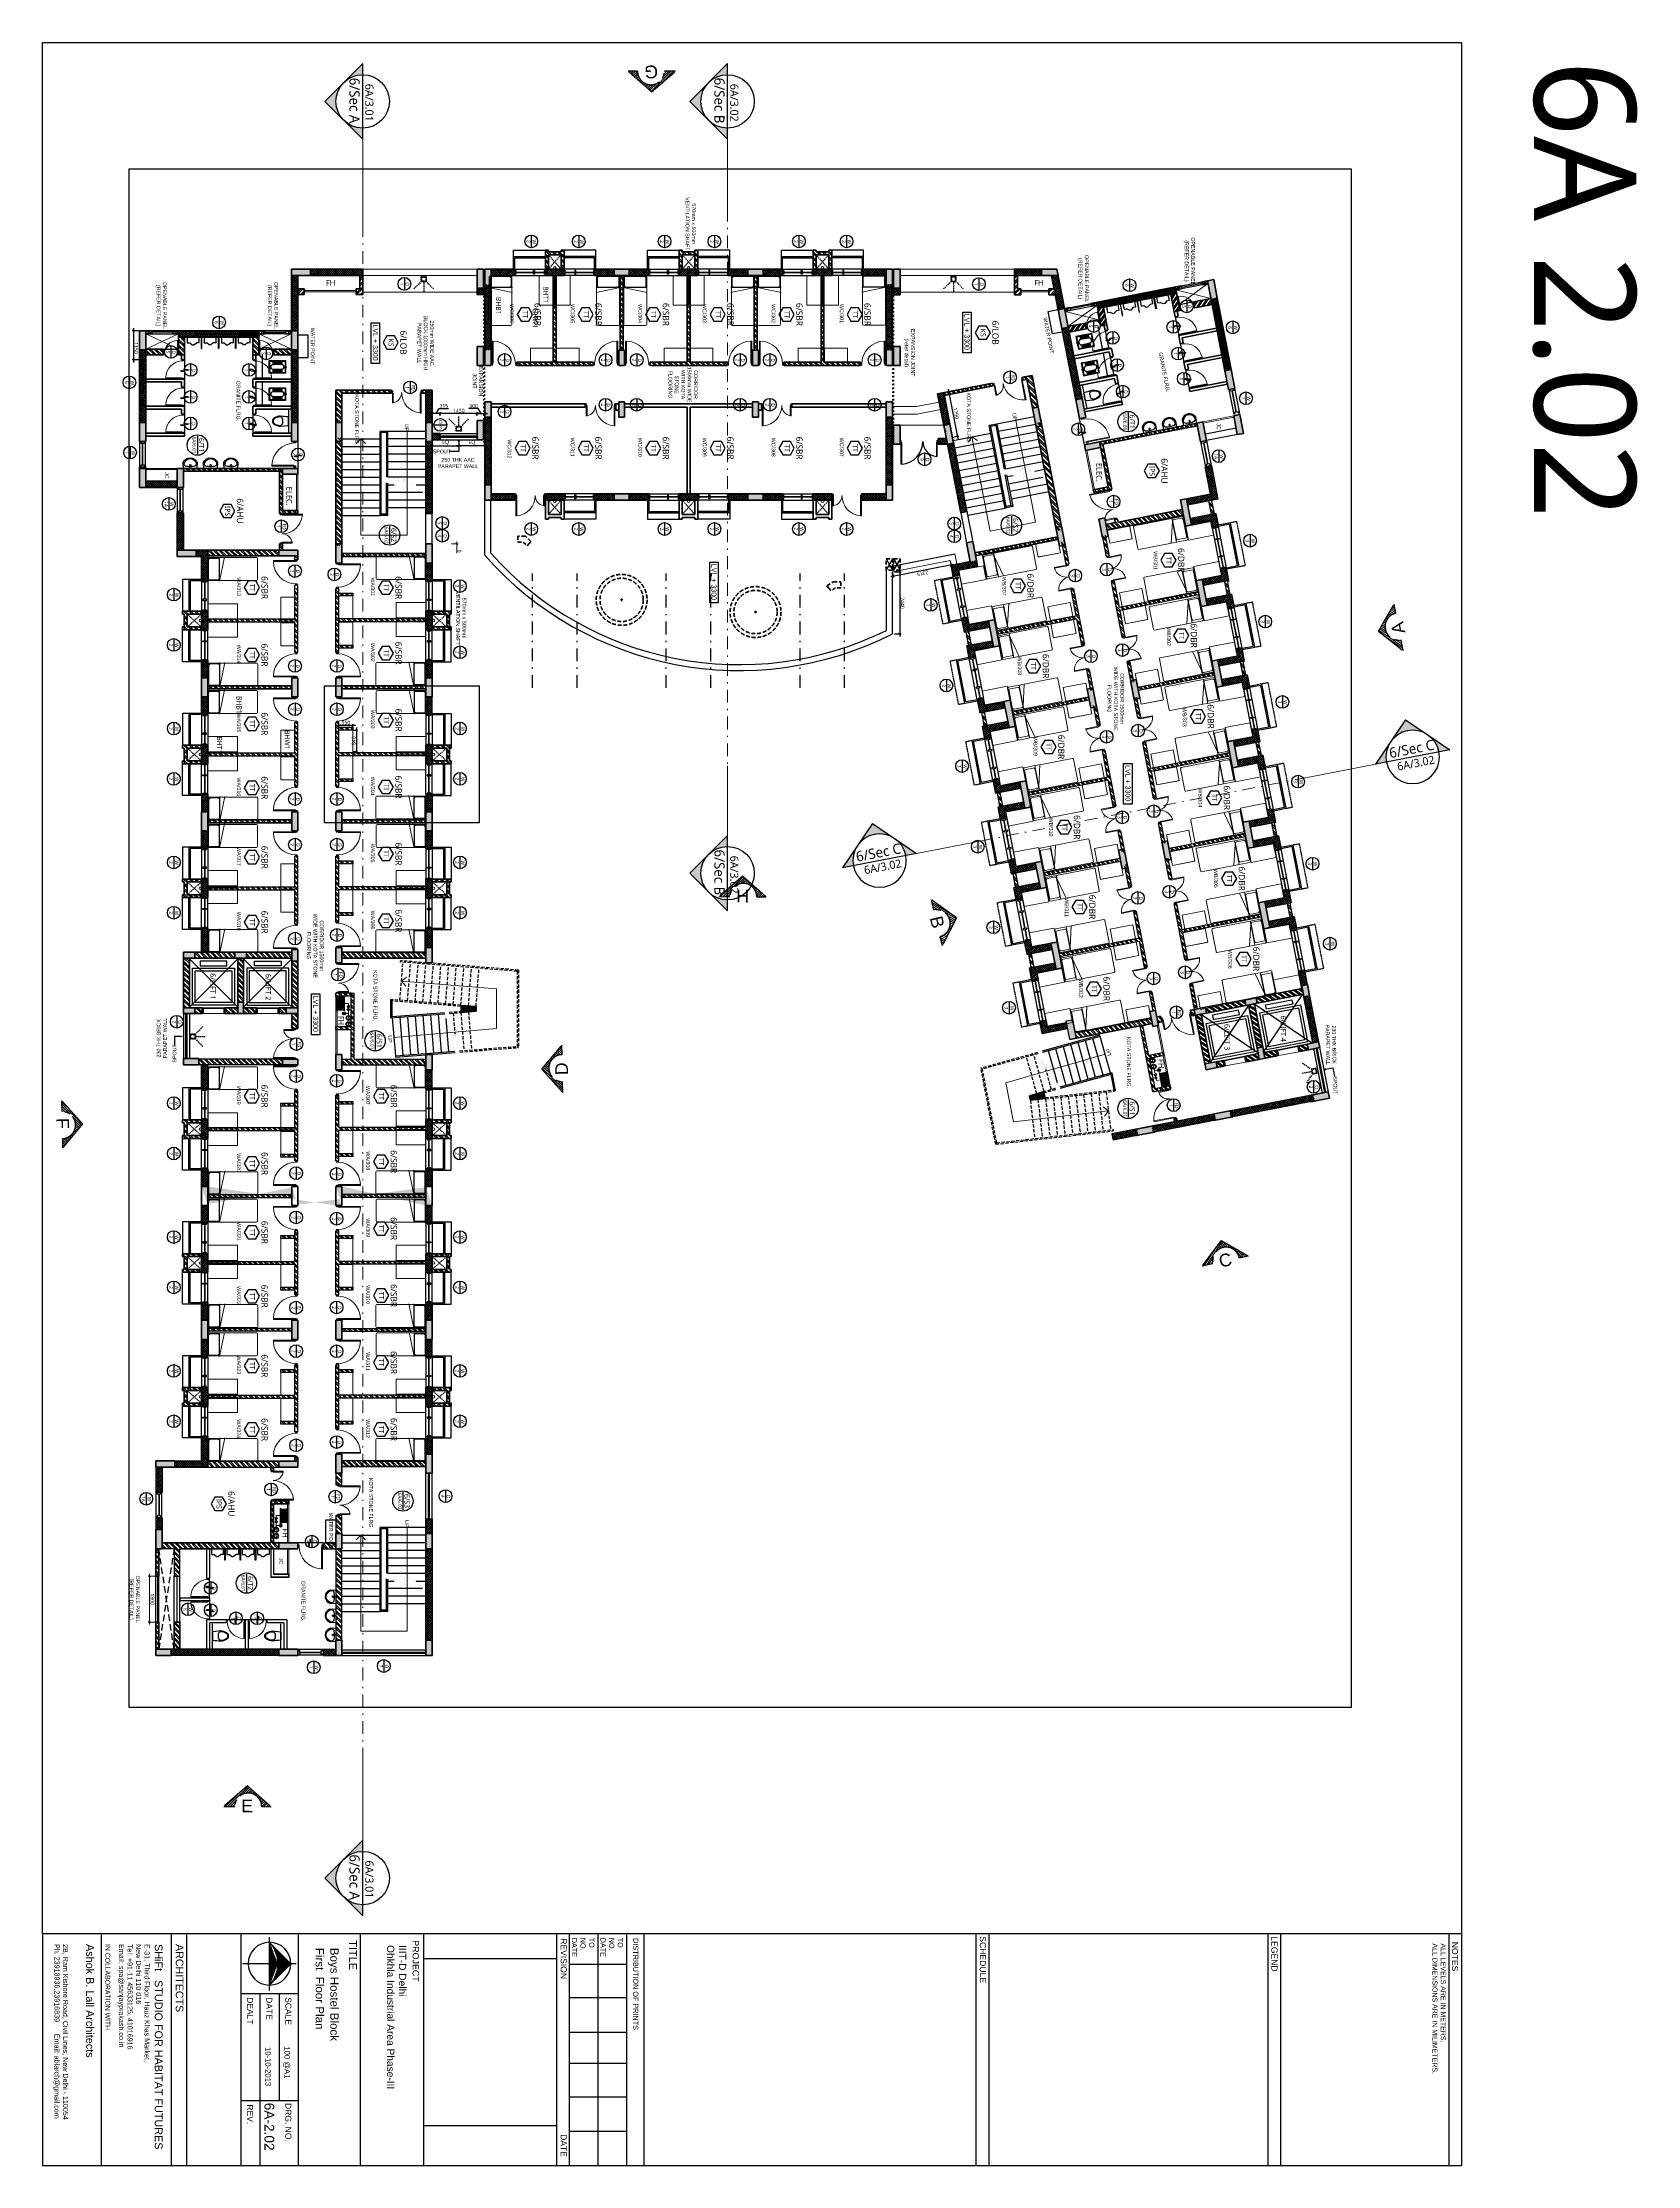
# Model space of a CAD drawing. Header units: millimetres. Extents: x -1127141 to 1597693, y -1835560 to -399335.
# Drawn here: x 1265890 to 1328557, y -561675 to -478260 of the extents above; entities that cross this region are included whole.
import ezdxf
from ezdxf.enums import TextEntityAlignment as Align

# ---------------------------------------------------------------- set-up
doc = ezdxf.new("R2010")
doc.units = ezdxf.units.MM
doc.header["$MEASUREMENT"] = 0
doc.header["$PDMODE"] = 67
for name, pattern in [('ACAD_ISO03W100', [30, 12, -18]), ('ACAD_ISO05W100', [36, 24, -3, 0, -3, 0, -3, 0, -3]), ('CENTER2', [28.575, 19.05, -3.175, 3.175, -3.175]), ('Dash dot', [21, 10, -5, 1, -5]), ('DASHED', [0.75, 0.5, -0.25]), ('DASHED2', [0.375, 0.25, -0.125]), ('HIDDEN', [0.375, 0.25, -0.125]), ('HIDDEN2', [4.7625, 3.175, -1.5875])]:
    doc.linetypes.add(name, pattern=pattern)
for name, color, linetype in [('A-Anno Tags', 6, 'Continuous'), ('A-DTLS-Hatch Fills', 8, 'Continuous'), ('A-Elevation', 4, 'Continuous'), ('A-Sanitory', 181, 'Continuous'), ('A-Steps', 3, 'Continuous'), ('A-Wall Patt', 8, 'Continuous'), ('A-Window', 4, 'Continuous'), ('Anno_Frames', 7, 'Continuous'), ('Anno_Labels', 7, 'Continuous'), ('COLUMN', 5, 'Continuous'), ('Dimension', 32, 'Continuous'), ('elel', 6, 'Continuous'), ('L-ELEV', 6, 'Continuous'), ('S-Conc Patt', 9, 'Continuous')]:
    doc.layers.add(name, color=color, linetype=linetype)
for name, color, linetype, lineweight in [('A-Detail Lines', 8, 'Continuous', 25), ('A-Door', 4, 'Continuous', 9), ('A-Wall Ele', 3, 'Continuous', 20), ('A-Wall Sec', 1, 'Continuous', 30), ('A-WIN', 5, 'Continuous', 25), ('Ann_TitleBlock 2', 5, 'Continuous', 25), ('Anno_Tittleblock', 5, 'Continuous', 13), ('column hatch', 12, 'Continuous', 5), ('E-CABLE TRAY', 32, 'Continuous', 18), ('frntr', 32, 'Continuous', 9), ('grid', 251, 'CENTER2', 13), ('Hatch', 9, 'Continuous', 0), ('rwp', 231, 'Continuous', 5), ('S-Concrete', 40, 'Continuous', 30), ('Section lines', 8, 'Continuous', 13), ('shaft', 252, 'HIDDEN2', 5), ('STAIR', 3, 'Continuous', 9), ('text', 7, 'Continuous', 9), ('Wall HATCH', 8, 'Continuous', 15)]:
    doc.layers.add(name, color=color, linetype=linetype, lineweight=lineweight)
doc.layers.add('BOQ TEXT', color=7, linetype='Continuous', true_color=0x4a4a4a)
doc.layers.add('furniture', color=251, linetype='Continuous', lineweight=5, plot=False)
doc.styles.add('arial', font='arial.ttf', dxfattribs={"height": 100})
doc.styles.add('IIITD @ 100', font='trebuc.ttf', dxfattribs={"height": 210})
doc.styles.get("Standard").update_dxf_attribs({"font": 'trebuc.ttf'})
doc.styles.add('TITLE', font='swissel.ttf', dxfattribs={"height": 4.3})
doc.dimstyles.new('IIITD_WD_M @ 100', dxfattribs={"dimscale": 100, "dimtxt": 1.5, "dimasz": 1, "dimexe": 0.5, "dimexo": 0.25, "dimgap": 0.3, "dimtad": 1, "dimdec": 0, "dimrnd": 5, "dimzin": 0, "dimdsep": 46, "dimtxsty": 'Standard', "dimblk": 'ARCHTICK', "dimcen": 0.2, "dimdle": 1, "dimclrd": 256, "dimclre": 256, "dimadec": 0, "dimazin": 0, "dimtfac": 1, "dimtdec": 0, "dimtofl": 0, "dimtmove": 0, "dimatfit": 0, "dimfxl": 2, "dimfxlon": 1, "dimtolj": 1, "dimtzin": 0, "dimlwd": -1, "dimlwe": -1, "dimarcsym": 0})
pattern_1 = [(315, (1443449.98, -290140.47), (106.06602, 106.06602), []), (315, (1443449.98, -290211.18), (106.06602, 106.06602), [])]
pattern_2 = [(315, (1445308.53, 119140.81), (106.066017, 106.066017), []), (315, (1445308.53, 119070.1), (106.066017, 106.066017), [])]
pattern_3 = [(315, (1375248.27, -290140.47), (106.06602, 106.06602), []), (315, (1375248.27, -290211.18), (106.06602, 106.06602), [])]
pattern_4 = [(315, (1375248.27, -290118.59), (106.06602, 106.06602), []), (315, (1375248.27, -290189.3), (106.06602, 106.06602), [])]
pattern_5 = [(315, (1376258.3, 119140.81), (106.066017, 106.066017), []), (315, (1376258.3, 119070.1), (106.066017, 106.066017), [])]
pattern_6 = [(315, (1583975.22, 119140.81), (106.066017, 106.066017), []), (315, (1583975.22, 119070.1), (106.066017, 106.066017), [])]
pattern_7 = [(45, (-32680.594, -198324.79), (-44.194174, 44.194174), []), (135, (-32680.594, -198324.79), (-44.194174, -44.194174), [])]
pattern_8 = [(315, (1445308.53, 119140.81), (44.194174, 44.194174), []), (45, (1445308.53, 119140.81), (-44.194174, 44.194174), [])]

# ---------------------------------------------------------------- blocks, each defined once
blk = doc.blocks.new('ABL_Door_S - 1000 x 2100-11-3 Second Floor Lvl')
at = {"layer": 'A-Door', "color": 5}
for p, q in [((-500, 38), (-450, 38)), ((-500, -38), (-500, 38)), ((-450, 38), (-450, -3)), ((450, 38), (450, -3)), ((500, 38), (450, 38)), ((500, -38), (500, 38)), ((-500, -38), (-465, -38)), ((-465, -3), (-450, -3)), ((-465, -38), (-465, -3)), ((-430, -38), (-465, -38)), ((465, -3), (450, -3)), ((465, -38), (465, -3)), ((500, -38), (465, -38))]:
    blk.add_line(p, q, dxfattribs=at)
at = {"layer": 'A-Door', "color": 5, "lineweight": 18}
for p, q in [((-465, -38), (-465, -903)), ((-430, -38), (-430, -903)), ((-430, -903), (-465, -903))]:
    blk.add_line(p, q, dxfattribs=at)
at = {"layer": 'A-Door'}
blk.add_arc((-450, -2), 900, 271.2981, 359.98939, dxfattribs=at)
blk = doc.blocks.new('Door 1200')
at = {"layer": 'A-Door', "color": 5, "lineweight": 18}
for p, q in [((524084, 16182), (524084, 16132)), ((524084, 16182), (524159, 16182)), ((524084, 16132), (524124, 16132)), ((524124, 16147), (524124, 16132)), ((524159, 16147), (524124, 16147)), ((524159, 16182), (524159, 16147)), ((524159, 16147), (524557, 16147)), ((524159, 16112), (524159, 16147)), ((524159, 16112), (524557, 16112)), ((524557, 16147), (524557, 16112)), ((524084, 15032), (524124, 15032)), ((524084, 14982), (524084, 15032)), ((524124, 15017), (524124, 15032)), ((524159, 15017), (524124, 15017)), ((524159, 15052), (524159, 15017)), ((524159, 15052), (524958, 15052)), ((524159, 14982), (524159, 15017)), ((524159, 15017), (524958, 15017)), ((524958, 15017), (524958, 15052)), ((524084, 14982), (524159, 14982))]:
    blk.add_line(p, q, dxfattribs=at)
at = {"layer": 'A-Door', "lineweight": 18}
for centre, radius, start, end in [((524155, 16193), 411, 270.56949, 348.69202), ((524157, 14978), 804, 5.31466, 89.87159)]:
    blk.add_arc(centre, radius, start, end, dxfattribs=at)
blk = doc.blocks.new('Lift Door')
at = {"layer": 'A-Door'}
for p, q in [((-15860, -5817), (-15860, -6617)), ((-15655, -6617), (-15655, -5817)), ((-15630, -6617), (-15630, -5817))]:
    blk.add_line(p, q, dxfattribs=at)
for points in [[(-15860, -5767), (-15860, -5817), (-15630, -5817), (-15630, -5767)], [(-15860, -6667), (-15860, -6617), (-15630, -6617), (-15630, -6667)]]:
    blk.add_lwpolyline(points, dxfattribs=at)
blk = doc.blocks.new('Lift Room')
at = {"layer": 'A-Detail Lines'}
for p, q in [((-15630, 122925), (-13680, 124875)), ((-15630, 124875), (-13680, 122925))]:
    blk.add_line(p, q, dxfattribs=at)
blk.add_lwpolyline([(-15430, 124625), (-14180, 124625), (-14180, 123175), (-15430, 123175)], close=True, dxfattribs=at)
at = {"layer": 'A-Elevation'}
for points in [[(-15530, 124725), (-14080, 124725), (-14080, 123075), (-15530, 123075)], [(-13805, 124425), (-13980, 124425), (-13980, 123375), (-13805, 123375)]]:
    blk.add_lwpolyline(points, close=True, dxfattribs=at)
blk = doc.blocks.new('W 1200')
at = {"layer": 'A-Window', "linetype": 'HIDDEN', "ltscale": 100}
for p, q in [((552588, 7900), (552588, 9150)), ((552838, 7900), (552588, 7900))]:
    blk.add_line(p, q, dxfattribs=at)
at = {"layer": 'A-Window', "color": 2, "lineweight": 40}
for p, q in [((553463, 8720), (553463, 9110)), ((553463, 7990), (553463, 8680))]:
    blk.add_line(p, q, dxfattribs=at)
at = {"layer": 'A-Window', "color": 5}
for points in [[(553338, 7900), (552838, 7900), (552838, 9150)], [(553338, 7950), (552888, 7950), (552888, 9150)]]:
    blk.add_lwpolyline(points, dxfattribs=at)
at = {"layer": 'A-Window'}
for points in [[(553338, 7950), (553338, 9150)], [(553388, 8680), (553388, 8720), (553538, 8720), (553538, 8680), (553388, 8680)], [(553588, 7950), (553588, 9150)]]:
    blk.add_lwpolyline(points, dxfattribs=at)
for points in [[(553388, 9150), (553538, 9150), (553538, 9110), (553388, 9110)], [(553388, 7990), (553538, 7990), (553538, 7950), (553388, 7950)]]:
    blk.add_lwpolyline(points, close=True, dxfattribs=at)
blk = doc.blocks.new('Win Hostel Double Room')
at = {"color": 4, "linetype": 'HIDDEN', "ltscale": 100}
blk.add_lwpolyline([(211887, -61786), (211839, -61541), (210122, -61875), (210169, -62120)], dxfattribs=at)
at = {"color": 5}
for points in [[(211982, -62277), (211887, -61786), (210169, -62120), (210265, -62611)], [(211933, -62287), (211848, -61845), (210228, -62160), (210314, -62602)]]:
    blk.add_lwpolyline(points, dxfattribs=at)
at = {"layer": 'A-Window', "color": 2, "lineweight": 40}
for p, q in [((211471, -62504), (210823, -62630)), ((211918, -62417), (211511, -62496)), ((210784, -62637), (210377, -62717))]:
    blk.add_line(p, q, dxfattribs=at)
at = {"layer": 'A-Window'}
for points in [[(211933, -62287), (210314, -62602)], [(210361, -62847), (211981, -62532)], [(211972, -62483), (211972, -62483), (211932, -62491), (211904, -62343), (211943, -62336), (211972, -62483)], [(210323, -62651), (210363, -62643), (210391, -62790), (210352, -62798), (210323, -62651)]]:
    blk.add_lwpolyline(points, dxfattribs=at)
for points in [[(210809, -62556), (210838, -62703), (210799, -62711), (210770, -62564)], [(211496, -62423), (211525, -62570), (211486, -62577), (211457, -62430)]]:
    blk.add_lwpolyline(points, close=True, dxfattribs=at)
blk = doc.blocks.new('Toil Hostel1')
at = {"color": 0, "linetype": 'ByBlock'}
blk.add_lwpolyline([(115, -427), (115, 523)], dxfattribs=at)
for points in [[(430, 243), (137, 213, 0.384412), (115, 188), (115, -92, 0.383904), (137, -117, 0.001434), (429, -147, 0.140641), (675, -77, 0.259738), (745, 48, 0.259738), (675, 173, 0.139471)], [(340, 113), (340, -17, 0.422961), (443, -117, 0.13189), (659, -52, 0.259738), (715, 48, 0.259738), (659, 148, 0.13189), (443, 213, 0.422961)]]:
    blk.add_lwpolyline(points, format="xyb", close=True, dxfattribs=at)
blk.add_arc((431, -122), 25, 264.2811, 270.16002, dxfattribs=at)
blk = doc.blocks.new('Win 1250')
at = {"layer": 'A-Window', "color": 2, "lineweight": 40}
blk.add_line((510529, 21610), (511379, 21610), dxfattribs=at)
at = {"layer": 'A-Window'}
for points in [[(510454, 21725), (511454, 21725)], [(510454, 21535), (510529, 21535), (510529, 21685), (510454, 21685)], [(510454, 21495), (511454, 21495)], [(511454, 21535), (511379, 21535), (511379, 21685), (511454, 21685)]]:
    blk.add_lwpolyline(points, dxfattribs=at)
blk = doc.blocks.new('*U29')
at = {"layer": 'A-Anno Tags'}
blk.add_lwpolyline([(-250, 0), (250, 0)], dxfattribs=at)
blk.add_circle((0, 0), 250, dxfattribs=at)
at = {"layer": 'Anno_Frames', "color": 7}
for tag, rotation, p in [('ENTITY', 359.76079, (15, 185)), ('ENTITYNO', 0.17569, (4, -36))]:
    blk.add_attdef(tag, text='', height=140, rotation=rotation, dxfattribs=at).set_placement(p, align=Align.TOP_CENTER)
blk = doc.blocks.new('Door 1000 plan')
at = {"layer": 'A-Door', "color": 5, "lineweight": 18}
for p, q in [((-528, 403), (-557, 398)), ((-462, -90), (-557, 398)), ((-434, -84), (-528, 403)), ((339, 572), (367, 577)), ((434, 84), (339, 572)), ((462, 90), (367, 577)), ((434, 84), (462, 90)), ((468, 61), (455, 59)), ((462, 26), (455, 59)), ((491, 95), (462, 90)), ((462, 90), (468, 61)), ((503, 34), (462, 26)), ((503, 34), (491, 95)), ((-491, -95), (-462, -90)), ((-479, -157), (-491, -95)), ((-479, -157), (-438, -149)), ((-434, -84), (-462, -90)), ((-462, -90), (-457, -118)), ((-457, -118), (-444, -116)), ((-438, -149), (-444, -116))]:
    blk.add_line(p, q, dxfattribs=at)
at = {"layer": 'A-Door', "lineweight": 18}
for centre, start, end in [((-491, -95), 11, 94.29843), ((491, 95), 107.69977, 191)]:
    blk.add_arc(centre, 500, start, end, dxfattribs=at)
blk = doc.blocks.new('basin13_pl')
for points in [[(-412, -2, -0.32431), (-229, 275, -0.074195), (-226, 276), (0, 262), (0, -262), (-223, -275, -0.082611), (-232, -273, -0.313325), (-412, -2)], [(-382, 1, -0.373947), (-169, 245, -0.252869), (-89, 186, -0.078211), (-63, 1, -0.070813), (-89, -186, -0.2542), (-169, -244, -0.371653), (-382, 1)]]:
    blk.add_lwpolyline(points, format="xyb", close=True)
at = {"lineweight": -2}
blk.add_circle((-122, 1), 28.8, dxfattribs=at)
blk = doc.blocks.new('Door Tag')
blk.add_line((-3.5, 0), (3.5, 0))
blk.add_circle((0, 0), 4)
blk.add_attdef('DW_NAME', text='', height=2).set_placement((0, 0), align=Align.BOTTOM_CENTER)
blk.add_attdef('SHEET_NO', text='', height=1.4).set_placement((0.05, -0.54), align=Align.TOP_CENTER)
blk = doc.blocks.new('d5')
at = {"layer": 'A-Door', "color": 5, "lineweight": 18}
for p, q in [((830, 899), (865, 899)), ((830, 38), (830, 899)), ((865, 38), (865, 899)), ((-600, 38), (-565, 38)), ((-600, 38), (-600, -38)), ((-565, 40), (-565, 598)), ((-530, 598), (-565, 598)), ((-565, 38), (-565, 2)), ((-530, 38), (-565, 38)), ((-565, 2), (-550, 2)), ((-550, -38), (-550, 2)), ((-530, 38), (-530, 598)), ((830, 38), (865, 38)), ((865, 2), (850, 2)), ((850, -38), (850, 2)), ((865, 38), (865, 2)), ((900, 38), (865, 38)), ((900, 38), (900, -38)), ((-600, -38), (-550, -38)), ((900, -38), (850, -38))]:
    blk.add_line(p, q, dxfattribs=at)
at = {"layer": 'A-Elevation'}
for centre, radius, start, end in [((900, 0), 900, 94.46084, 180), ((-600, 0), 600, 0, 83.30023)]:
    blk.add_arc(centre, radius, start, end, dxfattribs=at)
blk = doc.blocks.new('Room Tag with Finish')
blk.add_lwpolyline([(0, 0), (-2.6, -1.5), (-2.6, -4.5), (0, -6), (2.6, -4.5), (2.6, -1.5)], close=True)
at = {"layer": 'Anno_Frames'}
blk.add_attdef('ROOM_NAME', text='', height=2.5, dxfattribs=at).set_placement((0, 0), align=Align.BOTTOM_CENTER)
blk.add_attdef('FF', text='', height=2, dxfattribs=at).set_placement((0, -1.85), align=Align.TOP_CENTER)
blk = doc.blocks.new('staircase 1 int')
at = {"layer": 'A-Elevation'}
for p, q in [((1232432, -34455), (1234232, -34455)), ((1232432, -34455), (1232432, -34755)), ((1232482, -34505), (1232432, -34455)), ((1232482, -34705), (1232432, -34755)), ((1235732, -34755), (1232432, -34755)), ((1232482, -34505), (1234219, -34505)), ((1232482, -34505), (1232482, -34705)), ((1235682, -34705), (1232482, -34705)), ((1235682, -34505), (1234450, -34505)), ((1234464, -34455), (1235732, -34455)), ((1235682, -34505), (1235732, -34455)), ((1235682, -34505), (1235682, -34705)), ((1235682, -34705), (1235732, -34755)), ((1235732, -34455), (1235732, -34755))]:
    blk.add_line(p, q, dxfattribs=at)
at = {"layer": 'A-Steps'}
for p, q in [((1232432, -32955), (1232432, -34455)), ((1232732, -32955), (1232732, -34455)), ((1233032, -32955), (1233032, -34455)), ((1233332, -32955), (1233332, -34455)), ((1233632, -32955), (1233632, -34455)), ((1233932, -32955), (1233932, -34455)), ((1234232, -32955), (1234232, -34455)), ((1234532, -33336), (1234532, -32955)), ((1234832, -33079), (1234832, -34455)), ((1235132, -32955), (1235132, -34455)), ((1235432, -32955), (1235432, -34455)), ((1232732, -36255), (1232732, -34755)), ((1233032, -36255), (1233032, -34755)), ((1233332, -36255), (1233332, -34755)), ((1233632, -36255), (1233632, -34755)), ((1233932, -36255), (1233932, -34755)), ((1234232, -36255), (1234232, -34755)), ((1234532, -34455), (1234532, -34202)), ((1234532, -36255), (1234532, -34755)), ((1234832, -34282), (1234832, -34455)), ((1234832, -36255), (1234832, -34755)), ((1235132, -36255), (1235132, -34755)), ((1235432, -36255), (1235432, -34755)), ((1235732, -36255), (1235732, -34755))]:
    blk.add_line(p, q, dxfattribs=at)
at = {"layer": 'STAIR', "color": 5, "const_width": 1}
for points in [[(1234660, -32855), (1234414, -33779), (1234486, -33828), (1234316, -33791), (1234396, -33846), (1234219, -34505)], [(1234892, -32855), (1234646, -33779), (1234717, -33828), (1234548, -33791), (1234628, -33846), (1234450, -34505)]]:
    blk.add_lwpolyline(points, dxfattribs=at)
at = {"layer": 'text'}
for p, q in [((1232432, -33691), (1236507, -33691)), ((1236507, -35505), (1236507, -33691)), ((1232732, -35505), (1232912, -35325)), ((1232732, -35505), (1236507, -35505)), ((1232732, -35505), (1232912, -35686))]:
    blk.add_line(p, q, dxfattribs=at)
at = {"layer": 'text', "linetype": 'Continuous', "insert": (1232135, -33627), "char_height": 150, "width": 369.41, "attachment_point": 1}
blk.add_mtext('{\\fArial|b0|i0|c0|p34;UP}', dxfattribs=at)
blk = doc.blocks.new('f h')
at = {"layer": 'A-WIN'}
for p, q in [((1010874, -78570), (1010972, -78570)), ((1010874, -78570), (1010972, -78734)), ((1010972, -78570), (1010874, -78734)), ((1010874, -78734), (1010972, -78734)), ((1011088, -78536), (1011088, -79120)), ((1011088, -78575), (1011368, -78575)), ((1011088, -79081), (1011368, -79081)), ((1011368, -78536), (1011368, -79120))]:
    blk.add_line(p, q, dxfattribs=at)
at = {"layer": 'A-WIN', "ltscale": 50}
for centre, radius in [((1010924, -78269), 93.8), ((1010925, -78023), 93.8), ((1010924, -78269), 75), ((1010925, -78023), 75)]:
    blk.add_circle(centre, radius, dxfattribs=at)
at = {"layer": 'A-WIN'}
blk.add_circle((1011100, -78441), 56.6, dxfattribs=at)
at = {"layer": 'Wall HATCH'}
for p, q in [((1010923, -78570), (1010923, -78344)), ((1011140, -78401), (1011060, -78481)), ((1011140, -78481), (1011060, -78401)), ((1010923, -78441), (1011044, -78441)), ((1010923, -78828), (1010923, -78734)), ((1011088, -78828), (1010923, -78828)), ((1011123, -78575), (1011123, -79081)), ((1011158, -78575), (1011158, -79081)), ((1011193, -78575), (1011193, -79081)), ((1011228, -78575), (1011228, -79081)), ((1011263, -78575), (1011263, -79081)), ((1011298, -78575), (1011298, -79081)), ((1011333, -78575), (1011333, -79081))]:
    blk.add_line(p, q, dxfattribs=at)
at = {"layer": 'Wall HATCH', "ltscale": 50}
for centre in [(1010897, -78242), (1010899, -77997)]:
    blk.add_arc(centre, 37.5, 314.62668, 134.62668, dxfattribs=at)
at = {"layer": 'Wall HATCH'}
for centre in [(1010950, -78296), (1010952, -78050)]:
    blk.add_arc(centre, 37.5, 134.62668, 314.62668, dxfattribs=at)
blk = doc.blocks.new('Starting Stair HOSTEL out')
at = {"layer": 'S-Conc Patt', "linetype": 'Continuous'}
blk.add_hatch(color=256, dxfattribs=at).paths.add_polyline_path([(926419, 139403), (926223, 139403), (926176, 138803), (926466, 138803)])
at = {"layer": 'A-Elevation', "linetype": 'HIDDEN2', "ltscale": 40}
for p, q in [((924800, 141067), (924433, 136435)), ((924847, 141017), (924483, 136431)), ((924800, 141067), (927843, 141067)), ((924847, 141017), (924800, 141067)), ((924847, 141017), (927797, 141017)), ((927797, 141017), (927842, 141067)), ((927975, 138753), (927797, 141017)), ((928024, 138766), (927843, 141067)), ((926176, 138803), (925958, 136059)), ((926226, 138803), (926012, 136109)), ((926452, 138342), (926416, 138803)), ((926501, 138355), (926466, 138803)), ((924483, 136431), (924433, 136435))]:
    blk.add_line(p, q, dxfattribs=at)
at = {"layer": 'A-Elevation'}
for p, q in [((928173, 136232), (927989, 138570)), ((928223, 136236), (928038, 138584)), ((926628, 136109), (926467, 138160)), ((926682, 136059), (926516, 138173)), ((926012, 136109), (925958, 136059)), ((926682, 136059), (925958, 136059)), ((926628, 136109), (926012, 136109)), ((926628, 136109), (926682, 136059)), ((928173, 136232), (928223, 136236))]:
    blk.add_line(p, q, dxfattribs=at)
at = {"layer": 'A-Steps', "linetype": 'DASHED2', "ltscale": 500}
for p, q in [((926223, 139403), (924728, 139521)), ((926152, 138506), (924657, 138624)), ((926176, 138805), (924681, 138923)), ((926200, 139104), (924704, 139222)), ((926441, 139104), (927936, 139222)), ((926465, 138805), (927960, 138923)), ((926488, 138506), (927312, 138571)), ((926081, 137609), (924586, 137727)), ((926105, 137908), (924609, 138026)), ((926128, 138207), (924633, 138325)), ((926010, 136711), (924515, 136830)), ((926034, 137010), (924538, 137129)), ((926057, 137309), (924562, 137428)), ((925986, 136412), (924491, 136531))]:
    blk.add_line(p, q, dxfattribs=at)
at = {"layer": 'A-Steps'}
for p, q in [((926536, 137908), (928031, 138026)), ((926560, 137609), (928055, 137727)), ((926698, 138221), (928007, 138325)), ((926583, 137309), (928079, 137428)), ((926607, 137010), (928102, 137129)), ((926631, 136711), (928126, 136830)), ((926654, 136412), (928150, 136531)), ((926678, 136113), (928173, 136232))]:
    blk.add_line(p, q, dxfattribs=at)
at = {"layer": 'S-Concrete', "linetype": 'Continuous'}
for p, q in [((926176, 138803), (926223, 139403)), ((926223, 139403), (926419, 139403)), ((926466, 138803), (926419, 139403)), ((926176, 138803), (926466, 138803))]:
    blk.add_line(p, q, dxfattribs=at)
at = {"layer": 'STAIR', "color": 5, "const_width": 1}
for points in [[(926431, 138337), (927356, 138583), (927405, 138511), (927368, 138681), (927422, 138600), (928058, 138775)], [(926431, 138150), (927356, 138396), (927405, 138325), (927368, 138495), (927422, 138414), (928058, 138589)]]:
    blk.add_lwpolyline(points, dxfattribs=at)
at = {"layer": 'text'}
for p, q in [((925535, 140210), (925239, 136472)), ((927098, 140210), (925535, 140210)), ((927450, 136174), (927098, 140210)), ((925239, 136472), (925073, 136666)), ((925239, 136472), (925433, 136637))]:
    blk.add_line(p, q, dxfattribs=at)
at = {"layer": 'text', "linetype": 'Continuous', "insert": (927363, 136096), "char_height": 150, "width": 495.15, "attachment_point": 1}
blk.add_mtext('{\\fArial|b0|i0|c0|p34;UP}', dxfattribs=at)
blk = doc.blocks.new('urinal1')
at = {"layer": 'A-Sanitory'}
for p, q in [((0, 228.6), (228.6, 228.6)), ((0, 228.6), (0, -228.6)), ((228.6, 228.6), (228.6, 127)), ((304.8, 25.4), (228.6, 127)), ((304.8, -38.1), (304.8, 25.4)), ((0, -228.6), (228.6, -228.6)), ((228.6, -127), (304.8, -38.1)), ((228.6, -228.6), (228.6, -127))]:
    blk.add_line(p, q, dxfattribs=at)
blk = doc.blocks.new('closet6')
for p, q in [((120, 88), (120, 185)), ((130, 88), (130, 185)), ((140, 88), (140, 185)), ((150, 88), (150, 185)), ((160, 87), (160, 185)), ((170, 87), (170, 185)), ((180, 87), (180, 185)), ((190, 87), (190, 185)), ((200, 86), (200, 185)), ((210, 86), (210, 185)), ((220, 86), (220, 185)), ((230, 86), (230, 185)), ((240, 85), (240, 185)), ((250, 85), (250, 185)), ((260, 85), (260, 185)), ((270, 85), (270, 185)), ((280, 84), (280, 185)), ((290, 84), (290, 185)), ((300, 84), (300, 185)), ((310, 84), (310, 185)), ((320, 83), (320, 185)), ((330, 83), (330, 185)), ((340, 83), (340, 185)), ((350, 83), (350, 185)), ((360, 83), (360, 185)), ((370, 82), (370, 185)), ((380, 82), (380, 185)), ((390, 82), (390, 185)), ((390, 185), (390, 82)), ((120, -185), (120, -88)), ((130, -185), (130, -88)), ((140, -185), (140, -87)), ((150, -185), (150, -87)), ((160, -185), (160, -87)), ((170, -185), (170, -87)), ((180, -185), (180, -86)), ((190, -185), (190, -86)), ((200, -185), (200, -86)), ((210, -185), (210, -86)), ((220, -185), (220, -85)), ((230, -185), (230, -85)), ((240, -185), (240, -85)), ((250, -185), (250, -84)), ((260, -185), (260, -84)), ((270, -185), (270, -84)), ((280, -185), (280, -84)), ((290, -185), (290, -83)), ((300, -185), (300, -83)), ((310, -185), (310, -83)), ((320, -185), (320, -82)), ((330, -185), (330, -82)), ((340, -185), (340, -82)), ((350, -185), (350, -82)), ((360, -185), (360, -81)), ((370, -185), (370, -81)), ((380, -185), (380, -81)), ((390, -80), (390, -185)), ((390, -185), (390, -80))]:
    blk.add_line(p, q)
blk.add_lwpolyline([(0, -15), (-20, -15), (-20, 15), (0, 15)])
for points in [[(0, 200), (510, 200), (510, -200), (0, -200)], [(15, 185), (495, 185), (495, -185), (15, -185)]]:
    blk.add_lwpolyline(points, close=True)
for points in [[(120, 88), (390, 82, -0.899983), (390, -80), (121, -88, -0.799392)], [(121, 83), (390, 77, -0.897689), (390, -75), (121, -83, -0.793494), (121, 83)]]:
    blk.add_lwpolyline(points, format="xyb", close=True)
blk = doc.blocks.new('_ArchTick')
at = {"color": 0, "linetype": 'ByBlock', "const_width": 0.15}
blk.add_lwpolyline([(-0.5, -0.5), (0.5, 0.5)], dxfattribs=at)
blk = doc.blocks.new('*D488')
at = {"layer": 'A-Anno Tags', "transparency": 16777216}
for p, q in [((575945, -374170), (577295, -374170)), ((576045, -373970), (576045, -374220)), ((577195, -373970), (577195, -374220))]:
    blk.add_line(p, q, dxfattribs=at)
at = {"layer": 'Defpoints', "color": 0, "transparency": 16777216}
for p in [(576045, -373933), (577195, -373933), (577195, -374170)]:
    blk.add_point(p, dxfattribs=at)
at = {"layer": 'A-Anno Tags', "transparency": 16777216, "xscale": 100, "yscale": 100, "zscale": 100}
for p, rotation in [((576045, -374170), 179.9999999982849), ((577195, -374170), 359.9999999982849)]:
    blk.add_blockref('_ArchTick', p, dxfattribs=dict(at, rotation=rotation))
at = {"layer": 'A-Anno Tags', "color": 0, "transparency": 16777216, "insert": (576725, -374064), "char_height": 150, "attachment_point": 5, "rotation": 360}
blk.add_mtext('\\A1;1150', dxfattribs=at)
blk = doc.blocks.new('w6')
at = {"layer": 'A-Window', "linetype": 'ACAD_ISO03W100'}
for p, q in [((8293, 252315), (8538, 252363)), ((8731, 250643), (8415, 252262)), ((8761, 250649), (8445, 252268)), ((8638, 250548), (8883, 250596))]:
    blk.add_line(p, q, dxfattribs=at)
for points in [[(8489, 252353), (8504, 252280), (8356, 252251), (8342, 252325)], [(8834, 250587), (8819, 250660), (8672, 250631), (8687, 250558)]]:
    blk.add_lwpolyline(points, dxfattribs=at)
blk = doc.blocks.new('*D62')
at = {"layer": 'A-Anno Tags', "transparency": 16777216}
for p, q in [((1301685, -498772), (1299217, -499252)), ((1301558, -498643), (1301597, -498841)), ((1299286, -499084), (1299325, -499282))]:
    blk.add_line(p, q, dxfattribs=at)
at = {"layer": 'Defpoints', "color": 0, "transparency": 16777216}
for p in [(1301553, -498618), (1299282, -499060), (1299315, -499233)]:
    blk.add_point(p, dxfattribs=at)
at = {"layer": 'A-Anno Tags', "transparency": 16777216, "xscale": 100, "yscale": 100, "zscale": 100}
for p, rotation in [((1301587, -498792), 10.99999999971052), ((1299315, -499233), 190.9999999997105)]:
    blk.add_blockref('_ArchTick', p, dxfattribs=dict(at, rotation=rotation))
at = {"layer": 'A-Anno Tags', "color": 0, "transparency": 16777216, "insert": (1300471, -499117), "char_height": 150, "attachment_point": 5, "rotation": 191}
blk.add_mtext('\\A1;2315', dxfattribs=at)
blk = doc.blocks.new('*D63')
at = {"layer": 'A-Anno Tags', "transparency": 16777216}
for p, q in [((1299371, -499060), (1299621, -499060)), ((1299571, -498960), (1299571, -501600)), ((1299371, -501500), (1299621, -501500))]:
    blk.add_line(p, q, dxfattribs=at)
at = {"layer": 'Defpoints', "color": 0, "transparency": 16777216}
for p in [(1299282, -499060), (1299282, -501500), (1299571, -501500)]:
    blk.add_point(p, dxfattribs=at)
at = {"layer": 'A-Anno Tags', "transparency": 16777216, "xscale": 100, "yscale": 100, "zscale": 100}
for p, rotation in [((1299571, -499060), 90), ((1299571, -501500), 270)]:
    blk.add_blockref('_ArchTick', p, dxfattribs=dict(at, rotation=rotation))
at = {"layer": 'A-Anno Tags', "color": 0, "transparency": 16777216, "insert": (1299677, -500280), "char_height": 150, "attachment_point": 5, "rotation": 270}
blk.add_mtext('\\A1;2440', dxfattribs=at)
blk = doc.blocks.new('DROP')
at = {"layer": 'A-Detail Lines'}
h = blk.add_hatch(dxfattribs=at)
h.set_pattern_fill('ANSI31', color=256, scale=100, angle=-90, style=0)
h.set_pattern_definition([(45, (-30796.783, -8736.205), (8.838835, -8.838835), [])])
h.paths.add_polyline_path([(-46, 0), (-46, -147), (-75, -147), (-75, 0)])
h.paths.add_polyline_path([(0, 147), (0, 0), (-30, 0), (-30, 147)])
for p, q in [((-46, -147), (-46, 0)), ((0, 0), (0, 148))]:
    blk.add_line(p, q, dxfattribs=at)
blk = doc.blocks.new('Section Head1')
at = {"layer": 'S-Conc Patt'}
h = blk.add_hatch(color=256, dxfattribs=at)
h.paths.add_polyline_path([(-7.42, 0), (-5.25, 0, -0.198912), (-3.71, 3.71)])
h.paths.add_polyline_path([(3.71, 3.71), (0, 7.42), (-3.71, 3.71, -0.414214)])
h.paths.add_polyline_path([(7.42, 0), (3.71, 3.71, -0.198912), (5.25, 0)])
for p, q in [((0, 7.42), (-7.42, 0)), ((0, 7.42), (7.42, 0)), ((-7.42, 0), (7.42, 0))]:
    blk.add_line(p, q)
blk.add_circle((0, 0), 5.25)
at = {"layer": 'Anno_Labels'}
blk.add_attdef('SECTION_NAME', text='', height=2, dxfattribs=at).set_placement((0, 0), align=Align.BOTTOM_CENTER)
blk.add_attdef('SHEET_NO', text='', height=1.6, dxfattribs=at).set_placement((0, -0.5), align=Align.TOP_CENTER)
blk = doc.blocks.new('Section Grp abc')
at = {"layer": 'Section lines', "color": 3}
for p, q in [((625756, -127042), (626278, -129728)), ((628738, -142387), (629261, -145073)), ((601201, -152501), (603938, -152501)), ((625819, -152501), (628556, -152501)), ((601201, -166838), (604554, -166838)), ((668036, -166838), (664406, -166838))]:
    blk.add_line(p, q, dxfattribs=at)
at = {"layer": 'Section lines', "linetype": 'Dash dot', "ltscale": 50}
for p, q in [((626278, -129728), (628738, -142387)), ((603938, -152501), (625819, -152501)), ((604554, -166838), (664406, -166838))]:
    blk.add_line(p, q, dxfattribs=at)
at = {"layer": 'A-Anno Tags'}
ref = blk.add_blockref('Section Head1', (625472, -125584), dxfattribs=dict(at, xscale=-199.9999999998991, yscale=199.9999999998991, zscale=200, rotation=100.9999999986143))
ref.add_attrib('SECTION_NAME', '6/Sec C', dxfattribs={"layer": 'Anno_Labels', "height": 400, "rotation": 101}).set_placement((625469, -125569), align=Align.BOTTOM_CENTER)
ref.add_attrib('SHEET_NO', '6A/3.02', dxfattribs={"layer": 'Anno_Labels', "height": 320, "rotation": 101}).set_placement((625556, -125491), align=Align.TOP_CENTER)
ref = blk.add_blockref('Section Head1', (629544, -146531), dxfattribs=dict(at, xscale=-199.9999999998991, yscale=199.9999999998991, zscale=200, rotation=100.9999999986143))
ref.add_attrib('SECTION_NAME', '6/Sec C', dxfattribs={"layer": 'Anno_Labels', "height": 400, "rotation": 101}).set_placement((629541, -146516), align=Align.BOTTOM_CENTER)
ref.add_attrib('SHEET_NO', '6A/3.02', dxfattribs={"layer": 'Anno_Labels', "height": 320, "rotation": 101}).set_placement((629628, -146437), align=Align.TOP_CENTER)
ref = blk.add_blockref('Section Head1', (599716, -152501), dxfattribs=dict(at, xscale=200, yscale=200, zscale=200, rotation=180))
ref.add_attrib('SECTION_NAME', '6/Sec B', dxfattribs={"layer": 'Anno_Labels', "height": 400}).set_placement((599682, -153141), align=Align.BOTTOM_CENTER)
ref.add_attrib('SHEET_NO', '6A/3.02', dxfattribs={"layer": 'Anno_Labels', "height": 320}).set_placement((599769, -152078), align=Align.TOP_CENTER)
ref = blk.add_blockref('Section Head1', (630041, -152501), dxfattribs=dict(at, xscale=200, yscale=200, zscale=200, rotation=180))
ref.add_attrib('SECTION_NAME', '6/Sec B', dxfattribs={"layer": 'Anno_Labels', "height": 400}).set_placement((630007, -153141), align=Align.BOTTOM_CENTER)
ref.add_attrib('SHEET_NO', '6A/3.02', dxfattribs={"layer": 'Anno_Labels', "height": 320}).set_placement((630094, -152078), align=Align.TOP_CENTER)
ref = blk.add_blockref('Section Head1', (599716, -166838), dxfattribs=dict(at, xscale=200, yscale=200, zscale=200, rotation=180))
ref.add_attrib('SECTION_NAME', '6/Sec A', dxfattribs={"layer": 'Anno_Labels', "height": 400}).set_placement((599682, -167477), align=Align.BOTTOM_CENTER)
ref.add_attrib('SHEET_NO', '6A/3.01', dxfattribs={"layer": 'Anno_Labels', "height": 320}).set_placement((599769, -166415), align=Align.TOP_CENTER)
ref = blk.add_blockref('Section Head1', (669521, -166838), dxfattribs=dict(at, xscale=200, yscale=200, zscale=200, rotation=180))
ref.add_attrib('SECTION_NAME', '6/Sec A', dxfattribs={"layer": 'Anno_Labels', "height": 400}).set_placement((669487, -167477), align=Align.BOTTOM_CENTER)
ref.add_attrib('SHEET_NO', '6A/3.01', dxfattribs={"layer": 'Anno_Labels', "height": 320}).set_placement((669574, -166415), align=Align.TOP_CENTER)
blk = doc.blocks.new('column 2.03')
at = {"layer": 'S-Conc Patt'}
h = blk.add_hatch(color=256, dxfattribs=at)
h.paths.add_polyline_path([(540567, -135247), (541303, -135104), (541351, -135349), (540615, -135493)])
h.paths.add_polyline_path([(524899, -138549), (524852, -138304), (525872, -138105), (525920, -138351)])
h.paths.add_polyline_path([(537562, -136088), (537515, -135842), (538535, -135644), (538583, -135889)])
h.paths.add_polyline_path([(534396, -136703), (534349, -136458), (535370, -136259), (535417, -136505)])
h.paths.add_polyline_path([(531231, -137318), (531183, -137073), (532204, -136875), (532252, -137120)])
h.paths.add_polyline_path([(528065, -137934), (528017, -137688), (529038, -137490), (529086, -137735)])
h.paths.add_polyline_path([(535977, -127931), (535929, -127685), (536950, -127487), (536998, -127732)])
h.paths.add_polyline_path([(532811, -128546), (532763, -128301), (533784, -128102), (533832, -128348)])
h.paths.add_polyline_path([(529645, -129159), (529597, -128914), (530618, -128715), (530666, -128961)])
h.paths.add_polyline_path([(520148, -131005), (520100, -130760), (521121, -130562), (521168, -130807)])
h.paths.add_polyline_path([(523313, -130390), (523266, -130145), (524286, -129946), (524334, -130192)])
h.paths.add_polyline_path([(526479, -129775), (526431, -129529), (527452, -129331), (527500, -129576)])
h.paths.add_polyline_path([(534601, -133067), (534645, -133292), (533909, -133435), (533865, -133210)])
h.paths.add_polyline_path([(534271, -131369), (534315, -131595), (533579, -131738), (533535, -131512)])
h.paths.add_polyline_path([(528270, -134297), (528314, -134523), (527578, -134666), (527534, -134440)])
h.paths.add_polyline_path([(527940, -132600), (527984, -132826), (527248, -132969), (527204, -132743)])
h.paths.add_polyline_path([(521917, -135532), (521961, -135758), (521225, -135901), (521181, -135675)])
h.paths.add_polyline_path([(521587, -133835), (521631, -134060), (520895, -134203), (520851, -133978)])
h.paths.add_polyline_path([(544878, -132790), (544734, -132054), (544980, -132007), (545123, -132743)])
h.paths.add_polyline_path([(517960, -142269), (517210, -142269), (517210, -142019), (517960, -142019)])
h.paths.add_polyline_path([(514865, -142269), (514115, -142269), (514115, -142019), (514865, -142019)])
h.paths.add_polyline_path([(511830, -142269), (511080, -142269), (511080, -142019), (511830, -142019)])
h.paths.add_polyline_path([(540791, -131864), (540202, -131979), (540246, -132204), (540835, -132090)])
h.paths.add_polyline_path([(544283, -129733), (544140, -128997), (544385, -128949), (544529, -129685)])
h.paths.add_polyline_path([(543544, -125930), (543401, -125194), (543646, -125146), (543789, -125882)])
h.paths.add_polyline_path([(539190, -126012), (539631, -125926), (539675, -126152), (539234, -126238)])
h.paths.add_polyline_path([(539780, -128474), (539694, -128032), (539920, -127989), (540006, -128430)])
h.paths.add_polyline_path([(541523, -126017), (541438, -125575), (541663, -125531), (541749, -125973)])
h.paths.add_polyline_path([(542306, -130041), (542220, -129599), (542446, -129555), (542531, -129997)])
h.paths.add_polyline_path([(542125, -127906), (541683, -127992), (541639, -127766), (542081, -127680)])
h.paths.add_polyline_path([(540306, -129975), (540392, -130417), (540166, -130460), (540080, -130019)])
h.paths.add_polyline_path([(515810, -129110), (515073, -129253), (515026, -129008), (515762, -128865)])
h.paths.add_polyline_path([(517979, -134770), (517865, -134181), (518091, -134137), (518205, -134726)])
h.paths.add_polyline_path([(517279, -136669), (516543, -136812), (516499, -136586), (517235, -136443)])
h.paths.add_polyline_path([(517859, -130220), (517123, -130363), (517075, -130117), (517811, -129974)])
h.paths.add_polyline_path([(516895, -142569), (516295, -142569), (516295, -142319), (516895, -142319)])
h.paths.add_polyline_path([(511830, -142569), (511080, -142569), (511080, -142319), (511830, -142319)])
h.paths.add_polyline_path([(519550, -142319), (520150, -142319), (520150, -142569), (519550, -142569)])
h.paths.add_polyline_path([(514865, -142569), (514115, -142569), (514115, -142319), (514865, -142319)])
h.paths.add_polyline_path([(516949, -134971), (516213, -135114), (516165, -134868), (516901, -134725)])
h.paths.add_polyline_path([(517957, -140158), (517221, -140302), (517173, -140056), (517909, -139913)])
h.paths.add_polyline_path([(517577, -128767), (516840, -128910), (516793, -128664), (517529, -128521)])
h.paths.add_polyline_path([(512267, -129799), (511531, -129942), (511483, -129696), (512220, -129553)])
h.paths.add_polyline_path([(513410, -135658), (512674, -135802), (512626, -135556), (513362, -135413)])
h.paths.add_polyline_path([(522640, -139248), (521830, -139406), (521782, -139160), (522592, -139003)])
h.paths.add_polyline_path([(511330, -135808), (511330, -136456), (511080, -136456), (511080, -135856)])
h.paths.add_polyline_path([(533146, -169460), (532396, -169460), (532396, -169210), (533146, -169210)])
h.paths.add_polyline_path([(533146, -164180), (532396, -164180), (532396, -163950), (533146, -163950)])
h.paths.add_polyline_path([(533146, -160650), (532396, -160650), (532396, -160400), (533146, -160400)])
h.paths.add_polyline_path([(533146, -165910), (532396, -165910), (532396, -165680), (533146, -165680)])
h.paths.add_polyline_path([(527886, -169460), (527136, -169460), (527136, -169210), (527886, -169210)])
h.paths.add_polyline_path([(527886, -164180), (527136, -164180), (527136, -163950), (527886, -163950)])
h.paths.add_polyline_path([(527886, -160650), (527136, -160650), (527136, -160400), (527886, -160400)])
h.paths.add_polyline_path([(527886, -165910), (527136, -165910), (527136, -165680), (527886, -165680)])
h.paths.add_polyline_path([(522626, -164180), (521876, -164180), (521876, -163950), (522626, -163950)])
h.paths.add_polyline_path([(517781, -158380), (517031, -158380), (517031, -158630), (517781, -158630)])
h.paths.add_polyline_path([(514115, -158380), (514865, -158380), (514865, -158630), (514115, -158630)])
h.paths.add_polyline_path([(511080, -158380), (511830, -158380), (511830, -158630), (511080, -158630)])
h.paths.add_polyline_path([(542531, -160650), (541931, -160650), (541931, -160400), (542531, -160400)])
h.paths.add_polyline_path([(517856, -160400), (517106, -160400), (517106, -160650), (517856, -160650)])
h.paths.add_polyline_path([(522626, -160650), (521876, -160650), (521876, -160400), (522626, -160400)])
h.paths.add_polyline_path([(538331, -160650), (537731, -160650), (537731, -160400), (538331, -160400)])
h.paths.add_polyline_path([(541931, -163950), (542531, -163950), (542531, -164180), (541931, -164180)])
h.paths.add_polyline_path([(538331, -164180), (537731, -164180), (537731, -163950), (538331, -163950)])
h.paths.add_polyline_path([(519656, -170420), (518906, -170420), (518906, -170170), (519656, -170170)])
h.paths.add_polyline_path([(511330, -165930), (511330, -165180), (511080, -165180), (511080, -165930)])
h.paths.add_polyline_path([(514251, -165930), (513501, -165930), (513501, -165680), (514251, -165680)])
h.paths.add_polyline_path([(519656, -171900), (518906, -171900), (518906, -171650), (519656, -171650)])
h.paths.add_polyline_path([(517856, -171900), (517106, -171900), (517106, -171650), (517856, -171650)])
h.paths.add_polyline_path([(517856, -165930), (517106, -165930), (517106, -165680), (517856, -165680)])
h.paths.add_polyline_path([(517856, -164180), (517106, -164180), (517106, -163950), (517856, -163950)])
h.paths.add_polyline_path([(518906, -166280), (518906, -165680), (519136, -165680), (519136, -166280)])
h.paths.add_polyline_path([(540096, -166130), (540096, -165680), (540326, -165680), (540326, -166130)])
h.paths.add_polyline_path([(537811, -165680), (538261, -165680), (538261, -165910), (537811, -165910)])
h.paths.add_polyline_path([(540096, -170170), (540096, -169720), (540326, -169720), (540326, -170170)])
h.paths.add_polyline_path([(537916, -170170), (537916, -169720), (538146, -169720), (538146, -170170)])
h.paths.add_polyline_path([(540326, -168040), (539876, -168040), (539876, -167810), (540326, -167810)])
h.paths.add_polyline_path([(537916, -168150), (537916, -167700), (538146, -167700), (538146, -168150)])
h.paths.add_polyline_path([(542116, -166280), (542116, -165680), (542346, -165680), (542346, -166280)])
h.paths.add_polyline_path([(522366, -170420), (522366, -169670), (522116, -169670), (522116, -170420)])
h.paths.add_polyline_path([(542096, -170169), (542096, -169569), (542346, -169569), (542346, -170169)])
h.paths.add_polyline_path([(511080, -158080), (511830, -158080), (511830, -158330), (511080, -158330)])
h.paths.add_polyline_path([(520150, -158330), (519550, -158330), (519550, -158080), (520150, -158080)])
h.paths.add_polyline_path([(516295, -147580), (516895, -147580), (516895, -147810), (516295, -147810)])
h.paths.add_polyline_path([(516895, -158330), (516295, -158330), (516295, -158080), (516895, -158080)])
h.paths.add_polyline_path([(516295, -152840), (516895, -152840), (516895, -153070), (516295, -153070)])
h.paths.add_polyline_path([(514865, -147810), (514265, -147810), (514265, -147580), (514865, -147580)])
h.paths.add_polyline_path([(514865, -153070), (514265, -153070), (514265, -152840), (514865, -152840)])
h.paths.add_polyline_path([(514115, -158080), (514865, -158080), (514865, -158330), (514115, -158330)])
h.paths.add_polyline_path([(514251, -171900), (513501, -171900), (513501, -171650), (514251, -171650)])
h.paths.add_polyline_path([(511330, -147395), (511330, -147995), (511080, -147995), (511080, -147395)])
h.paths.add_polyline_path([(511330, -152654), (511330, -153255), (511080, -153255), (511080, -152654)])
h.paths.add_polyline_path([(520150, -147394), (520150, -147994), (519900, -147994), (519900, -147394)])
h.paths.add_polyline_path([(520150, -152655), (520150, -153255), (519900, -153255), (519900, -152655)])
h.paths.add_polyline_path([(522346, -165680), (522346, -166430), (522116, -166430), (522116, -165680)])
edge = h.paths.add_edge_path()
edge.add_line((547866, -169460), (547116, -169460))
edge.add_line((547116, -169210), (547866, -169210))
edge.add_line((547116, -169460), (547116, -169210))
edge.add_line((547866, -164180), (547116, -164180))
edge.add_line((547116, -163950), (547866, -163950))
edge.add_line((547116, -164180), (547116, -163950))
edge.add_line((547866, -160650), (547116, -160650))
edge.add_line((547116, -160400), (547866, -160400))
edge.add_line((547116, -160650), (547116, -160400))
edge.add_line((547866, -165910), (547116, -165910))
edge.add_line((547116, -165680), (547866, -165680))
edge.add_line((547116, -165910), (547116, -165680))
h.paths.add_polyline_path([(558386, -164180), (557636, -164180), (557636, -163950), (558386, -163950)])
h.paths.add_polyline_path([(558386, -160650), (557636, -160650), (557636, -160400), (558386, -160400)])
h.paths.add_polyline_path([(558146, -165680), (558146, -166430), (557916, -166430), (557916, -165680)])
h.paths.add_polyline_path([(553126, -169460), (552376, -169460), (552376, -169210), (553126, -169210)])
h.paths.add_polyline_path([(553126, -164180), (552376, -164180), (552376, -163950), (553126, -163950)])
h.paths.add_polyline_path([(553126, -160650), (552376, -160650), (552376, -160400), (553126, -160400)])
h.paths.add_polyline_path([(553126, -165910), (552376, -165910), (552376, -165680), (553126, -165680)])
h.paths.add_polyline_path([(547866, -169460), (547116, -169460), (547116, -169210), (547866, -169210)], flags=17)
h.paths.add_polyline_path([(547866, -164180), (547116, -164180), (547116, -163950), (547866, -163950)], flags=17)
h.paths.add_polyline_path([(547866, -160650), (547116, -160650), (547116, -160400), (547866, -160400)], flags=17)
h.paths.add_polyline_path([(547866, -165910), (547116, -165910), (547116, -165680), (547866, -165680)], flags=17)
h.paths.add_polyline_path([(565551, -171255), (565551, -170655), (565301, -170655), (565301, -171255)])
h.paths.add_polyline_path([(565551, -160650), (564951, -160650), (564951, -160400), (565551, -160400)])
h.paths.add_polyline_path([(561351, -160650), (560751, -160650), (560751, -160400), (561351, -160400)])
h.paths.add_polyline_path([(565551, -164180), (564951, -164180), (564951, -163950), (565551, -163950)])
h.paths.add_polyline_path([(561351, -164180), (560751, -164180), (560751, -163950), (561351, -163950)])
h.paths.add_polyline_path([(565551, -166430), (565551, -165680), (565301, -165680), (565301, -166430)])
h.paths.add_polyline_path([(560601, -171255), (561351, -171255), (561351, -171005), (560601, -171005)])
h.paths.add_polyline_path([(561351, -166430), (561351, -165680), (561121, -165680), (561121, -166430)])
h.paths.add_polyline_path([(557896, -171255), (557896, -170505), (558146, -170505), (558146, -171255)])
at = {"layer": 'A-Detail Lines'}
for p, q in [((522459, -142019), (522909, -142269)), ((522459, -142269), (522909, -142019)), ((522459, -142319), (522909, -142569)), ((522459, -142569), (522909, -142319)), ((524500, -147695), (524600, -147695)), ((524550, -147645), (524550, -147745)), ((524022, -152956), (524122, -152956)), ((524072, -152906), (524072, -153006))]:
    blk.add_line(p, q, dxfattribs=at)
at = {"layer": 'S-Concrete', "lineweight": 35}
for p, q in [((539190, -126012), (539631, -125926)), ((539631, -125926), (539675, -126152)), ((541438, -125575), (541663, -125531)), ((541523, -126017), (541438, -125575)), ((541663, -125531), (541749, -125973)), ((543401, -125194), (543646, -125146)), ((543544, -125930), (543401, -125194)), ((543789, -125882), (543544, -125930)), ((543646, -125146), (543789, -125882)), ((539234, -126238), (539190, -126012)), ((539675, -126152), (539234, -126238)), ((541749, -125973), (541523, -126017)), ((539694, -128032), (539920, -127989)), ((539780, -128474), (539694, -128032)), ((540006, -128430), (539780, -128474)), ((539920, -127989), (540006, -128430)), ((541639, -127766), (542081, -127680)), ((541683, -127992), (541639, -127766)), ((542125, -127906), (541683, -127992)), ((542081, -127680), (542125, -127906)), ((515026, -129008), (515762, -128865)), ((515073, -129253), (515026, -129008)), ((515810, -129110), (515073, -129253)), ((515810, -129110), (515762, -128865)), ((516793, -128664), (517529, -128521)), ((516840, -128910), (516793, -128664)), ((517577, -128767), (516840, -128910)), ((517529, -128521), (517577, -128767)), ((544140, -128997), (544385, -128949)), ((544283, -129733), (544140, -128997)), ((544385, -128949), (544529, -129685)), ((511483, -129696), (512220, -129553)), ((511531, -129942), (511483, -129696)), ((512267, -129799), (511531, -129942)), ((512267, -129799), (512220, -129553)), ((517075, -130117), (517811, -129974)), ((517123, -130363), (517075, -130117)), ((517811, -129974), (517859, -130220)), ((540080, -130019), (540306, -129975)), ((540166, -130460), (540080, -130019)), ((540306, -129975), (540392, -130417)), ((542220, -129599), (542446, -129555)), ((542306, -130041), (542220, -129599)), ((542531, -129997), (542306, -130041)), ((542446, -129555), (542531, -129997)), ((544529, -129685), (544283, -129733)), ((517859, -130220), (517123, -130363)), ((540392, -130417), (540166, -130460)), ((533535, -131512), (534271, -131369)), ((533535, -131512), (533579, -131738)), ((534315, -131595), (533579, -131738)), ((534271, -131369), (534315, -131595)), ((527204, -132743), (527940, -132600)), ((527940, -132600), (527984, -132826)), ((540791, -131864), (540202, -131979)), ((540202, -131979), (540246, -132204)), ((540246, -132204), (540835, -132090)), ((540835, -132090), (540791, -131864)), ((544734, -132054), (544980, -132007)), ((544878, -132790), (544734, -132054)), ((544980, -132007), (545123, -132743)), ((527204, -132743), (527248, -132969)), ((527984, -132826), (527248, -132969)), ((533865, -133210), (534601, -133067)), ((533865, -133210), (533909, -133435)), ((534645, -133292), (533909, -133435)), ((534601, -133067), (534645, -133292)), ((545123, -132743), (544878, -132790)), ((517865, -134181), (518091, -134137)), ((517979, -134770), (517865, -134181)), ((518091, -134137), (518205, -134726)), ((520851, -133978), (521587, -133835)), ((520851, -133978), (520895, -134203)), ((521631, -134060), (520895, -134203)), ((521587, -133835), (521631, -134060)), ((527534, -134440), (528270, -134297)), ((528270, -134297), (528314, -134523)), ((516165, -134868), (516901, -134725)), ((516213, -135114), (516165, -134868)), ((516949, -134971), (516213, -135114)), ((516901, -134725), (516949, -134971)), ((518205, -134726), (517979, -134770)), ((527534, -134440), (527578, -134666)), ((528314, -134523), (527578, -134666)), ((511080, -135856), (511330, -135808)), ((511080, -136456), (511080, -135856)), ((511330, -135808), (511330, -136456)), ((512626, -135556), (513362, -135413)), ((512674, -135802), (512626, -135556)), ((513410, -135658), (512674, -135802)), ((513410, -135658), (513362, -135413)), ((521181, -135675), (521917, -135532)), ((521181, -135675), (521225, -135901)), ((521961, -135758), (521225, -135901)), ((521917, -135532), (521961, -135758)), ((511330, -136456), (511080, -136456)), ((516499, -136586), (517235, -136443)), ((516543, -136812), (516499, -136586)), ((517279, -136669), (516543, -136812)), ((517235, -136443), (517279, -136669)), ((521782, -139160), (522592, -139003)), ((521830, -139406), (521782, -139160)), ((522640, -139248), (521830, -139406)), ((522592, -139003), (522640, -139248)), ((517173, -140056), (517909, -139913)), ((517221, -140302), (517173, -140056)), ((517909, -139913), (517957, -140158)), ((517957, -140158), (517221, -140302)), ((511080, -142269), (511080, -142019)), ((511080, -142019), (511830, -142019)), ((511830, -142269), (511080, -142269)), ((511080, -142569), (511080, -142319)), ((511080, -142319), (511830, -142319)), ((511830, -142569), (511080, -142569)), ((511830, -142019), (511830, -142269)), ((511830, -142319), (511830, -142569)), ((514115, -142269), (514115, -142019)), ((514115, -142019), (514865, -142019)), ((514865, -142269), (514115, -142269)), ((514115, -142569), (514115, -142319)), ((514115, -142319), (514865, -142319)), ((514865, -142569), (514115, -142569)), ((514865, -142019), (514865, -142269)), ((514865, -142319), (514865, -142569)), ((516295, -142569), (516295, -142319)), ((516295, -142319), (516895, -142319)), ((516895, -142569), (516295, -142569)), ((516895, -142319), (516895, -142569)), ((517210, -142269), (517210, -142019)), ((517210, -142019), (517960, -142019)), ((517960, -142269), (517210, -142269)), ((517960, -142019), (517960, -142269)), ((519550, -142569), (519550, -142319)), ((519550, -142319), (520150, -142319)), ((520150, -142569), (519550, -142569)), ((520150, -142319), (520150, -142569)), ((523526, -144891), (523526, -144891)), ((511080, -147995), (511080, -147395)), ((511080, -147395), (511330, -147395)), ((511330, -147395), (511330, -147995)), ((514265, -147810), (514265, -147580)), ((514265, -147580), (514865, -147580)), ((514865, -147580), (514865, -147810)), ((516295, -147810), (516295, -147580)), ((516295, -147580), (516895, -147580)), ((516895, -147580), (516895, -147810)), ((519900, -147994), (519900, -147394)), ((519900, -147394), (520150, -147394)), ((520150, -147394), (520150, -147994)), ((511330, -147995), (511080, -147995)), ((514865, -147810), (514265, -147810)), ((516895, -147810), (516295, -147810)), ((520150, -147994), (519900, -147994)), ((511080, -153255), (511080, -152654)), ((511080, -152654), (511330, -152654)), ((511330, -153255), (511080, -153255)), ((511330, -152654), (511330, -153255)), ((514265, -153070), (514265, -152840)), ((514265, -152840), (514865, -152840)), ((514865, -153070), (514265, -153070)), ((514865, -152840), (514865, -153070)), ((516295, -153070), (516295, -152840)), ((516295, -152840), (516895, -152840)), ((516895, -153070), (516295, -153070)), ((516895, -152840), (516895, -153070)), ((519900, -153255), (519900, -152655)), ((519900, -152655), (520150, -152655)), ((520150, -153255), (519900, -153255)), ((520150, -152655), (520150, -153255)), ((511080, -158330), (511080, -158080)), ((511080, -158080), (511830, -158080)), ((511830, -158330), (511080, -158330)), ((511080, -158630), (511080, -158380)), ((511080, -158380), (511830, -158380)), ((511830, -158080), (511830, -158330)), ((511830, -158380), (511830, -158630)), ((514115, -158330), (514115, -158080)), ((514115, -158080), (514865, -158080)), ((514865, -158330), (514115, -158330)), ((514115, -158630), (514115, -158380)), ((514115, -158380), (514865, -158380)), ((514865, -158080), (514865, -158330)), ((514865, -158380), (514865, -158630)), ((516295, -158330), (516295, -158080)), ((516295, -158080), (516895, -158080)), ((516895, -158330), (516295, -158330)), ((516895, -158080), (516895, -158330)), ((517031, -158380), (517031, -158630)), ((517781, -158380), (517031, -158380)), ((517781, -158630), (517781, -158380)), ((519550, -158330), (519550, -158080)), ((519550, -158080), (520150, -158080)), ((520150, -158330), (519550, -158330)), ((520150, -158080), (520150, -158330)), ((511830, -158630), (511080, -158630)), ((514865, -158630), (514115, -158630)), ((517031, -158630), (517781, -158630)), ((517106, -160400), (517106, -160650)), ((517856, -160400), (517106, -160400)), ((517106, -160650), (517856, -160650)), ((517856, -160650), (517856, -160400)), ((521876, -160650), (521876, -160400)), ((521876, -160400), (522626, -160400)), ((522626, -160650), (521876, -160650)), ((522626, -160400), (522626, -160650)), ((527136, -160650), (527136, -160400)), ((527136, -160400), (527886, -160400)), ((527886, -160650), (527136, -160650)), ((527886, -160400), (527886, -160650)), ((532396, -160650), (532396, -160400)), ((532396, -160400), (533146, -160400)), ((533146, -160650), (532396, -160650)), ((533146, -160400), (533146, -160650)), ((537731, -160650), (537731, -160400)), ((537731, -160400), (538331, -160400)), ((538331, -160650), (537731, -160650)), ((538331, -160400), (538331, -160650)), ((541931, -160650), (541931, -160400)), ((541931, -160400), (542531, -160400)), ((542531, -160650), (541931, -160650)), ((542531, -160400), (542531, -160650)), ((547116, -160650), (547116, -160400)), ((547116, -160400), (547866, -160400)), ((547866, -160650), (547116, -160650)), ((547866, -160400), (547866, -160650)), ((552376, -160650), (552376, -160400)), ((552376, -160400), (553126, -160400)), ((553126, -160650), (552376, -160650)), ((553126, -160400), (553126, -160650)), ((557636, -160650), (557636, -160400)), ((557636, -160400), (558386, -160400)), ((558386, -160650), (557636, -160650)), ((558386, -160400), (558386, -160650)), ((560751, -160650), (560751, -160400)), ((560751, -160400), (561351, -160400)), ((561351, -160650), (560751, -160650)), ((561351, -160400), (561351, -160650)), ((564951, -160650), (564951, -160400)), ((564951, -160400), (565551, -160400)), ((565551, -160650), (564951, -160650)), ((565551, -160400), (565551, -160650)), ((517106, -164180), (517106, -163950)), ((517106, -163950), (517856, -163950)), ((517856, -164180), (517106, -164180)), ((517856, -163950), (517856, -164180)), ((521876, -164180), (521876, -163950)), ((521876, -163950), (522626, -163950)), ((522626, -164180), (521876, -164180)), ((522626, -163950), (522626, -164180)), ((527136, -164180), (527136, -163950)), ((527136, -163950), (527886, -163950)), ((527886, -164180), (527136, -164180)), ((527886, -163950), (527886, -164180)), ((532396, -164180), (532396, -163950)), ((532396, -163950), (533146, -163950)), ((533146, -164180), (532396, -164180)), ((533146, -163950), (533146, -164180)), ((537731, -164180), (537731, -163950)), ((537731, -163950), (538331, -163950)), ((538331, -164180), (537731, -164180)), ((538331, -163950), (538331, -164180)), ((541931, -164180), (541931, -163950)), ((541931, -163950), (542531, -163950)), ((542531, -164180), (541931, -164180)), ((542531, -163950), (542531, -164180)), ((547116, -164180), (547116, -163950)), ((547116, -163950), (547866, -163950)), ((547866, -164180), (547116, -164180)), ((547866, -163950), (547866, -164180)), ((552376, -164180), (552376, -163950)), ((552376, -163950), (553126, -163950)), ((553126, -164180), (552376, -164180)), ((553126, -163950), (553126, -164180)), ((557636, -164180), (557636, -163950)), ((557636, -163950), (558386, -163950)), ((558386, -164180), (557636, -164180)), ((558386, -163950), (558386, -164180)), ((560751, -164180), (560751, -163950)), ((560751, -163950), (561351, -163950)), ((561351, -164180), (560751, -164180)), ((561351, -163950), (561351, -164180)), ((564951, -164180), (564951, -163950)), ((564951, -163950), (565551, -163950)), ((565551, -164180), (564951, -164180)), ((565551, -163950), (565551, -164180)), ((511330, -165180), (511080, -165180)), ((511080, -165180), (511080, -165930)), ((511080, -165930), (511330, -165930)), ((511330, -165930), (511330, -165180)), ((513501, -165930), (513501, -165680)), ((513501, -165680), (514251, -165680)), ((514251, -165930), (513501, -165930)), ((514251, -165680), (514251, -165930)), ((517106, -165930), (517106, -165680)), ((517106, -165680), (517856, -165680)), ((517856, -165930), (517106, -165930)), ((517856, -165680), (517856, -165930)), ((518906, -165680), (519136, -165680)), ((518906, -166280), (518906, -165680)), ((519136, -165680), (519136, -166280)), ((522116, -166430), (522116, -165680)), ((522116, -165680), (522346, -165680)), ((522346, -165680), (522346, -166430)), ((527136, -165910), (527136, -165680)), ((527136, -165680), (527886, -165680)), ((527886, -165910), (527136, -165910)), ((527886, -165680), (527886, -165910)), ((532396, -165910), (532396, -165680)), ((532396, -165680), (533146, -165680)), ((533146, -165910), (532396, -165910)), ((533146, -165680), (533146, -165910)), ((537811, -165910), (537811, -165680)), ((537811, -165680), (538261, -165680)), ((538261, -165910), (537811, -165910)), ((538261, -165680), (538261, -165910)), ((540096, -165680), (540326, -165680)), ((540096, -166130), (540096, -165680)), ((540326, -165680), (540326, -166130)), ((542116, -165680), (542346, -165680)), ((542116, -166280), (542116, -165680)), ((542346, -165680), (542346, -166280)), ((547116, -165910), (547116, -165680)), ((547116, -165680), (547866, -165680)), ((547866, -165910), (547116, -165910)), ((547866, -165680), (547866, -165910)), ((552376, -165910), (552376, -165680)), ((552376, -165680), (553126, -165680)), ((553126, -165910), (552376, -165910)), ((553126, -165680), (553126, -165910)), ((557916, -166430), (557916, -165680)), ((557916, -165680), (558146, -165680)), ((558146, -165680), (558146, -166430)), ((561351, -165680), (561121, -165680)), ((561121, -165680), (561121, -166430)), ((561351, -166430), (561351, -165680)), ((565551, -165680), (565301, -165680)), ((565301, -165680), (565301, -166430)), ((565551, -166430), (565551, -165680)), ((519136, -166280), (518906, -166280)), ((522346, -166430), (522116, -166430)), ((540326, -166130), (540096, -166130)), ((542346, -166280), (542116, -166280)), ((558146, -166430), (557916, -166430)), ((561121, -166430), (561351, -166430)), ((565301, -166430), (565551, -166430)), ((537916, -167700), (538146, -167700)), ((537916, -168150), (537916, -167700)), ((538146, -168150), (537916, -168150)), ((538146, -167700), (538146, -168150)), ((539876, -168040), (539876, -167810)), ((539876, -167810), (540326, -167810)), ((540326, -168040), (539876, -168040)), ((540326, -167810), (540326, -168040)), ((527136, -169460), (527136, -169210)), ((527136, -169210), (527886, -169210)), ((527886, -169210), (527886, -169460)), ((532396, -169460), (532396, -169210)), ((532396, -169210), (533146, -169210)), ((533146, -169210), (533146, -169460)), ((547116, -169460), (547116, -169210)), ((547116, -169210), (547866, -169210)), ((547866, -169210), (547866, -169460)), ((552376, -169460), (552376, -169210)), ((552376, -169210), (553126, -169210)), ((553126, -169210), (553126, -169460)), ((522116, -169670), (522116, -170420)), ((522116, -169670), (522366, -169670)), ((522366, -170420), (522366, -169670)), ((527886, -169460), (527136, -169460)), ((533146, -169460), (532396, -169460)), ((537916, -169720), (538146, -169720)), ((537916, -170170), (537916, -169720)), ((538146, -169720), (538146, -170170)), ((540096, -169720), (540326, -169720)), ((540096, -170170), (540096, -169720)), ((540326, -169720), (540326, -170170)), ((542096, -169569), (542346, -169569)), ((542096, -170169), (542096, -169569)), ((542346, -169569), (542346, -170169)), ((547866, -169460), (547116, -169460)), ((553126, -169460), (552376, -169460)), ((518906, -170420), (518906, -170170)), ((518906, -170170), (519656, -170170)), ((519656, -170420), (518906, -170420)), ((519656, -170170), (519656, -170420)), ((522116, -170420), (522366, -170420)), ((538146, -170170), (537916, -170170)), ((540326, -170170), (540096, -170170)), ((542346, -170169), (542096, -170169)), ((557896, -170505), (558146, -170505)), ((557896, -171255), (557896, -170505)), ((558146, -170505), (558146, -171255)), ((565551, -170655), (565301, -170655)), ((565301, -170655), (565301, -171255)), ((565551, -171255), (565551, -170655)), ((513501, -171900), (513501, -171650)), ((513501, -171650), (514251, -171650)), ((514251, -171650), (514251, -171900)), ((517106, -171900), (517106, -171650)), ((517106, -171650), (517856, -171650)), ((517856, -171650), (517856, -171900)), ((518906, -171900), (518906, -171650)), ((518906, -171650), (519656, -171650)), ((519656, -171650), (519656, -171900)), ((558146, -171255), (557896, -171255)), ((561351, -171005), (560601, -171005)), ((560601, -171005), (560601, -171255)), ((560601, -171255), (561351, -171255)), ((561351, -171255), (561351, -171005)), ((565301, -171255), (565551, -171255)), ((514251, -171900), (513501, -171900)), ((517856, -171900), (517106, -171900)), ((519656, -171900), (518906, -171900))]:
    blk.add_line(p, q, dxfattribs=at)
at = {"layer": 'S-Concrete', "linetype": 'DASHED', "lineweight": 35, "ltscale": 300}
for p, q in [((523366, -144640), (523366, -144340)), ((523366, -144340), (523596, -144340)), ((523526, -144891), (523366, -144640)), ((523615, -144818), (523526, -144891)), ((523596, -144340), (523596, -144549)), ((523596, -144549), (523708, -144737)), ((523708, -144737), (523615, -144818)), ((521773, -156518), (521569, -156738)), ((521569, -156738), (521569, -157038)), ((521862, -156591), (521773, -156518)), ((521799, -156830), (521945, -156670)), ((521945, -156670), (521862, -156591)), ((521569, -157038), (521799, -157038)), ((521799, -157038), (521799, -156830))]:
    blk.add_line(p, q, dxfattribs=at)
at = {"layer": 'S-Concrete', "lineweight": 35}
for points in [[(535977, -127931), (535929, -127685), (536950, -127487), (536998, -127732), (535977, -127931)], [(532811, -128546), (532763, -128301), (533784, -128102), (533832, -128348), (532811, -128546)], [(529645, -129159), (529597, -128914), (530618, -128715), (530666, -128961), (529645, -129159)], [(523313, -130390), (523266, -130145), (524286, -129946), (524334, -130192), (523313, -130390)], [(526479, -129775), (526431, -129529), (527452, -129331), (527500, -129576), (526479, -129775)], [(520148, -131005), (520100, -130760), (521121, -130562), (521168, -130807), (520148, -131005)], [(537562, -136088), (537515, -135842), (538535, -135644), (538583, -135889), (537562, -136088)], [(534396, -136703), (534349, -136458), (535370, -136259), (535417, -136505), (534396, -136703)], [(528065, -137934), (528017, -137688), (529038, -137490), (529086, -137735), (528065, -137934)], [(531231, -137318), (531183, -137073), (532204, -136875), (532252, -137120), (531231, -137318)], [(524899, -138549), (524852, -138304), (525872, -138105), (525920, -138351), (524899, -138549)]]:
    blk.add_lwpolyline(points, dxfattribs=at)
at = {"layer": 'S-Concrete'}
blk.add_lwpolyline([(540567, -135247), (541303, -135104), (541351, -135349), (540615, -135493)], close=True, dxfattribs=at)
at = {"layer": 'S-Concrete', "linetype": 'DASHED', "lineweight": 35, "ltscale": 300}
for points in [[(522459, -142019), (522909, -142019), (522909, -142269), (522459, -142269)], [(522459, -142319), (522909, -142319), (522909, -142569), (522459, -142569)]]:
    blk.add_lwpolyline(points, close=True, dxfattribs=at)
for centre, radius in [((524550, -147695), 1000), ((524550, -147695), 850), ((524072, -152956), 1000), ((524072, -152956), 850)]:
    blk.add_circle(centre, radius, dxfattribs=at)
blk = doc.blocks.new('TRHE4TYH45YH6E356')
at = {"layer": 'A-Wall Patt'}
h = blk.add_hatch(dxfattribs=at)
h.set_pattern_fill('ANSI37', color=256, scale=500, angle=90, style=0)
h.set_pattern_definition([(45, (-6e-11, 2e-10), (-44.194174, 44.194174), []), (135, (-6e-11, 2e-10), (-44.194174, -44.194174), [])])
h.paths.add_polyline_path([(655980, -23561), (655415, -23561), (655415, -23684), (655980, -23684)])
h = blk.add_hatch(dxfattribs=at)
h.set_pattern_fill('ANSI37', color=256, scale=500, angle=90, style=0)
h.set_pattern_definition([(45, (655702.83, -23647.553), (-44.194, 44.194), []), (135, (655702.83, -23647.553), (-44.194, -44.194), [])])
h.paths.add_polyline_path([(655980, -23684), (655415, -23684), (655415, -23811), (655980, -23811)])
at = {"layer": 'A-Elevation'}
for p, q in [((655415, -23561), (653540, -23561)), ((655415, -23811), (653540, -23811))]:
    blk.add_line(p, q, dxfattribs=at)
for points in [[(660550, -27111), (660550, -23811)], [(660780, -27111), (660780, -23811)]]:
    blk.add_lwpolyline(points, dxfattribs=at)
at = {"layer": 'A-Wall Sec'}
for p, q in [((655415, -23561), (655415, -23811)), ((655415, -23561), (655980, -23561)), ((655980, -23811), (655415, -23811))]:
    blk.add_line(p, q, dxfattribs=at)
at = {"layer": 'elel'}
for p, q in [((655415, -23661), (653615, -23661)), ((655415, -23711), (653615, -23711))]:
    blk.add_line(p, q, dxfattribs=at)
for points in [[(660640, -27111), (660640, -23811)], [(660690, -27111), (660690, -23811)]]:
    blk.add_lwpolyline(points, dxfattribs=at)
at = {"layer": 'Anno_Frames'}
for p, values in [((654515, -23037), {'ENTITY': 'O', 'ENTITYNO': '4'}), ((661188, -25461), {'ENTITY': 'O', 'ENTITYNO': '7'})]:
    blk.add_blockref('*U29', p, dxfattribs=at).add_auto_attribs(values)
blk = doc.blocks.new('*U269')
at = {"layer": 'A-Anno Tags'}
blk.add_lwpolyline([(-250, 0), (250, 0)], dxfattribs=at)
blk.add_circle((0, 0), 250, dxfattribs=at)
at = {"layer": 'Anno_Frames', "color": 7}
for tag, rotation, p in [('ENTITY', 359.76079, (15, 185)), ('ENTITYNO', 0.17569, (4, -36))]:
    blk.add_attdef(tag, text='', height=140, rotation=rotation, dxfattribs=at).set_placement(p, align=Align.TOP_CENTER)
blk = doc.blocks.new('*U350')
at = {"layer": 'A-Anno Tags'}
blk.add_lwpolyline([(-250, 0), (250, 0)], dxfattribs=at)
blk.add_circle((0, 0), 250, dxfattribs=at)
at = {"layer": 'Anno_Frames', "color": 7}
for tag, rotation, p in [('ENTITY', 359.76079, (15, 185)), ('ENTITYNO', 0.17569, (4, -36))]:
    blk.add_attdef(tag, text='', height=140, rotation=rotation, dxfattribs=at).set_placement(p, align=Align.TOP_CENTER)
blk = doc.blocks.new('*D477')
at = {"layer": 'A-Anno Tags', "transparency": 16777216}
for p, q in [((1301311, -492013), (1301557, -491965)), ((1301868, -493829), (1301489, -491877)), ((1301653, -493769), (1301898, -493721))]:
    blk.add_line(p, q, dxfattribs=at)
at = {"layer": 'Defpoints', "color": 0, "transparency": 16777216}
for p in [(1301057, -492062), (1301508, -491975), (1301398, -493818)]:
    blk.add_point(p, dxfattribs=at)
at = {"layer": 'A-Anno Tags', "transparency": 16777216, "xscale": 100, "yscale": 100, "zscale": 100}
for p, rotation in [((1301508, -491975), 101.0000000000497), ((1301849, -493730), 281.0000000000497)]:
    blk.add_blockref('_ArchTick', p, dxfattribs=dict(at, rotation=rotation))
at = {"layer": 'A-Anno Tags', "color": 0, "transparency": 16777216, "insert": (1301783, -492832), "char_height": 150, "attachment_point": 5, "rotation": 281}
blk.add_mtext('\\A1;1790', dxfattribs=at)
blk = doc.blocks.new('*D480')
at = {"layer": 'Defpoints', "color": 0, "transparency": 16777216}
for p in [(1281201, -497964), (1281201, -497964), (1282166, -497964)]:
    blk.add_point(p, dxfattribs=at)
at = {"layer": 'text', "transparency": 16777216}
for p, q in [((1281966, -497964), (1282216, -497964)), ((1281966, -497964), (1282216, -497964)), ((1282166, -497964), (1282166, -497864)), ((1282166, -497964), (1282166, -498320))]:
    blk.add_line(p, q, dxfattribs=at)
at = {"layer": 'text', "transparency": 16777216, "xscale": 100, "yscale": 100, "zscale": 100}
for rotation in [269.9999999999998, 89.9999999999998]:
    blk.add_blockref('_ArchTick', (1282166, -497964), dxfattribs=dict(at, rotation=rotation))
at = {"layer": 'text', "color": 0, "transparency": 16777216, "insert": (1282272, -498242), "char_height": 150, "attachment_point": 5, "rotation": 270}
blk.add_mtext('\\A1;0', dxfattribs=at)
blk = doc.blocks.new('*U478')
at = {"layer": 'A-Anno Tags'}
blk.add_lwpolyline([(-250, 0), (250, 0)], dxfattribs=at)
blk.add_circle((0, 0), 250, dxfattribs=at)
at = {"layer": 'Anno_Frames', "color": 7}
for tag, rotation, p in [('ENTITY', 359.76079, (15, 185)), ('ENTITYNO', 0.17569, (4, -36))]:
    blk.add_attdef(tag, text='', height=140, rotation=rotation, dxfattribs=at).set_placement(p, align=Align.TOP_CENTER)
blk = doc.blocks.new('SERVICE DOOOOR')
at = {"layer": 'A-Wall Patt'}
h = blk.add_hatch(dxfattribs=at)
h.set_pattern_fill('ANSI32', color=256, scale=400, angle=90, style=0)
h.set_pattern_definition([(45, (62526.28, 283755.87), (-106.066, 106.066), []), (45, (62597, 283755.87), (-106.066, 106.066), [])])
h.paths.add_polyline_path([(63129, 283818), (62064, 283818), (62064, 283703), (63129, 283703)])
h.paths.add_polyline_path([(60264, 283818), (59179, 283818), (59179, 283703), (60264, 283703)])
h.paths.add_polyline_path([(59064, 288528), (58949, 288528), (58949, 288328), (57419, 288328), (57419, 288928), (57304, 288928), (57304, 288213), (58949, 288213), (58949, 285623), (59064, 285623)])
h.paths.add_polyline_path([(59179, 288528), (59064, 288528), (59064, 285623), (59179, 285623)])
h.paths.add_polyline_path([(59179, 285623), (59064, 285623), (59064, 283953), (59179, 283953), (59179, 284418), (59179, 284418), (60264, 284418), (60264, 284648), (59179, 284648)])
h.paths.add_polyline_path([(59064, 285623), (58949, 285623), (58949, 283953), (59064, 283953)])
h.paths.add_polyline_path([(63129, 284648), (62064, 284648), (62064, 284418), (63129, 284418)])
at = {"layer": 'A-Elevation'}
for p, q in [((61222, 284648), (60264, 284648)), ((61222, 284533), (60264, 284533)), ((62064, 284648), (61222, 284648)), ((62064, 284533), (61222, 284533)), ((61222, 284418), (60264, 284418)), ((62064, 284418), (61222, 284418))]:
    blk.add_line(p, q, dxfattribs=at)
at = {"layer": 'A-Wall Sec'}
for p, q in [((60264, 284648), (59179, 284648)), ((60264, 284418), (60264, 284648)), ((59179, 284418), (60264, 284418))]:
    blk.add_line(p, q, dxfattribs=at)
blk.add_lwpolyline([(61222, 284648), (61107, 284648), (61107, 285813), (61222, 285813)], close=True, dxfattribs=at)
at = {"layer": 'A-Wall Sec', "lineweight": 35}
blk.add_lwpolyline([(63129, 284648), (63129, 284418), (62064, 284418), (62064, 284648)], close=True, dxfattribs=at)
at = {"layer": 'Anno_Frames'}
blk.add_blockref('*U29', (61557, 284963), dxfattribs=at).add_auto_attribs({'ENTITY': 'W', 'ENTITYNO': '6'})
blk = doc.blocks.new('*D631')
at = {"layer": 'Defpoints', "color": 0, "transparency": 16777216}
for p in [(1270346, -538524), (1270099, -540324), (1270346, -540324)]:
    blk.add_point(p, dxfattribs=at)
at = {"layer": 'text', "transparency": 16777216}
for p, q in [((1270299, -538524), (1270049, -538524)), ((1270099, -538424), (1270099, -540424)), ((1270299, -540324), (1270049, -540324))]:
    blk.add_line(p, q, dxfattribs=at)
at = {"layer": 'text', "transparency": 16777216, "xscale": 100, "yscale": 100, "zscale": 100}
for p, rotation in [((1270099, -538524), 89.9999999999998), ((1270099, -540324), 269.9999999999998)]:
    blk.add_blockref('_ArchTick', p, dxfattribs=dict(at, rotation=rotation))
at = {"layer": 'text', "color": 0, "transparency": 16777216, "insert": (1270206, -539424), "char_height": 150, "attachment_point": 5, "rotation": 270}
blk.add_mtext('\\A1;1800', dxfattribs=at)
blk = doc.blocks.new('Elevation arrow_front-A')
at = {"layer": 'grid', "ltscale": 0.12}
h = blk.add_hatch(dxfattribs=at)
h.set_pattern_fill('ANSI31', color=256, style=0)
h.set_pattern_definition([(45, (8.16109, 34.92827), (-0.08838835, 0.08838835), [])])
h.paths.add_polyline_path([(1.13, -1.62, 1), (-1, -1.62), (-1.86, -1.62), (0, 0), (1.86, -1.62)])
at = {"layer": 'grid', "lineweight": -2, "ltscale": 0.125}
for p, q in [((0, 0), (-1.86, -1.62)), ((0, 0), (1.86, -1.62)), ((-1.86, -1.62), (-1, -1.62)), ((1.13, -1.62), (1.86, -1.62))]:
    blk.add_line(p, q, dxfattribs=at)
blk.add_arc((0.06, -1.62), 1.06, 0, 180, dxfattribs=at)
at = {"layer": 'grid', "ltscale": 0.12, "style": 'arial'}
blk.add_attdef('D', (-0.5, -2.07), '', height=1, dxfattribs=at)
blk = doc.blocks.new('ELEELE')
at = {"layer": 'L-ELEV', "ltscale": 0.1}
ref = blk.add_blockref('Elevation arrow_front-A', (23133, 261013), dxfattribs=dict(at, xscale=499.0243868003128, yscale=499.0243868003128, zscale=499.0243868003128, rotation=191.0000000000011))
ref.add_attrib('D', 'A', (23181, 262072), dxfattribs={"layer": '0', "ltscale": 0.12, "height": 499, "rotation": 191, "style": 'arial'})
ref = blk.add_blockref('Elevation arrow_front-A', (47077, 254832), dxfattribs=dict(at, xscale=499.0243868003126, yscale=499.0243868003126, zscale=499.0243868003126, rotation=102.0341772818246))
ref.add_attrib('D', 'C', (48137, 254804), dxfattribs={"layer": '0', "ltscale": 0.12, "height": 499, "rotation": 102.03418, "style": 'arial'})
ref = blk.add_blockref('Elevation arrow_front-A', (34392, 244441), dxfattribs=dict(at, xscale=499.0243868003126, yscale=499.0243868003126, zscale=499.0243868003126, rotation=13.61093188813961))
ref.add_attrib('D', 'B', (34393, 243381), dxfattribs={"layer": '0', "ltscale": 0.12, "height": 499, "rotation": 13.61093, "style": 'arial'})
ref = blk.add_blockref('Elevation arrow_front-A', (32759, 236036), dxfattribs=dict(at, xscale=499.0243868003128, yscale=499.0243868003128, zscale=499.0243868003128, rotation=89.60637776585712))
ref.add_attrib('D', 'H', (33788, 235780), dxfattribs={"layer": '0', "ltscale": 0.12, "height": 499, "rotation": 89.60638, "style": 'arial'})
ref = blk.add_blockref('Elevation arrow_front-A', (1939, 232460), dxfattribs=dict(at, xscale=499.0243868003128, yscale=499.0243868003128, zscale=499.0243868003128, rotation=269.8394241828456))
ref.add_attrib('D', 'G', (909, 232711), dxfattribs={"layer": '0', "ltscale": 0.12, "height": 499, "rotation": 269.83942, "style": 'arial'})
ref = blk.add_blockref('Elevation arrow_front-A', (40343, 228141), dxfattribs=dict(at, xscale=499.0243868003128, yscale=499.0243868003128, zscale=499.0243868003128, rotation=181.0677534820172))
ref.add_attrib('D', 'D', (40572, 229176), dxfattribs={"layer": '0', "ltscale": 0.12, "height": 499, "rotation": 181.06775, "style": 'arial'})
ref = blk.add_blockref('Elevation arrow_front-A', (68502, 216585), dxfattribs=dict(at, xscale=499.0243868003126, yscale=499.0243868003126, zscale=499.0243868003126, rotation=89.60637776585712))
ref.add_attrib('D', 'E', (69532, 216330), dxfattribs={"layer": '0', "ltscale": 0.12, "height": 499, "rotation": 89.60638, "style": 'arial'})
ref = blk.add_blockref('Elevation arrow_front-A', (42490, 210105), dxfattribs=dict(at, xscale=499.0243868003126, yscale=499.0243868003126, zscale=499.0243868003126, rotation=1.106916454600833))
ref.add_attrib('D', 'F', (42261, 209069), dxfattribs={"layer": '0', "ltscale": 0.12, "height": 499, "rotation": 1.10692, "style": 'arial'})
blk = doc.blocks.new('A$C11CD41BF')
at = {"layer": 'frntr'}
for p, q in [((-40, 1920), (-40, 1500)), ((870, 1960), (0, 1960)), ((15, 1934), (50, 1900)), ((825, 1934), (15, 1934)), ((15, 1934), (15, 1514)), ((825, 1514), (825, 1934)), ((910, 1500), (910, 1920)), ((-40, 1500), (80, 1500)), ((-40, 1500), (-40, -9)), ((15, 1514), (50, 1540)), ((15, 1514), (825, 1514)), ((910, 1500), (80, 1500)), ((80, 1500), (910, 1295)), ((825, 1514), (790, 1540)), ((910, 1302), (910, 1500)), ((910, -1), (910, 1302)), ((0, -40), (870, -40))]:
    blk.add_line(p, q, dxfattribs=at)
for centre, start, end in [((0, 1920), 89.98962, 179.98962), ((0, 1920), 89.98962, 179.98962), ((870, 1920), 359.98962, 89.98962), ((0, 0), 179.98962, 269.98962), ((870, 0), 269.98962, 359.98962)]:
    blk.add_arc(centre, 40, start, end, dxfattribs=at)
blk = doc.blocks.new('furn')
at = {"layer": 'frntr'}
for p, q in [((343143, -236928), (343683, -236823)), ((343874, -237805), (343683, -236823)), ((342110, -237129), (341570, -237234)), ((341570, -237234), (341760, -238216)), ((342300, -238111), (342110, -237129)), ((343334, -237910), (343143, -236928)), ((341760, -238216), (342300, -238111)), ((343334, -237910), (343874, -237805)), ((344745, -239836), (344205, -239941)), ((344205, -239941), (344377, -240824)), ((344917, -240719), (344745, -239836)), ((341709, -240427), (342249, -240322)), ((341881, -241310), (341709, -240427)), ((342249, -240322), (342421, -241205)), ((342421, -241205), (342255, -240351)), ((344377, -240824), (344917, -240719)), ((342421, -241205), (341881, -241310))]:
    blk.add_line(p, q, dxfattribs=at)
at = {"layer": 'frntr', "rotation": 10.99999999940366}
blk.add_blockref('A$C11CD41BF', (341775, -240233), dxfattribs=at)
at = {"layer": 'frntr', "xscale": -1, "rotation": 10.99999999940371}
blk.add_blockref('A$C11CD41BF', (344647, -239668), dxfattribs=at)
blk = doc.blocks.new('bed')
at = {"layer": 'frntr'}
for p, q in [((268673, -306927), (268673, -308179)), ((269533, -306887), (268713, -306887)), ((269573, -308377), (269573, -306927)), ((269598, -308377), (268648, -308179)), ((268648, -308377), (269448, -308377)), ((268673, -308179), (268673, -308377)), ((268673, -308377), (268673, -308797)), ((269543, -308391), (268703, -308391)), ((268703, -308391), (268703, -308811)), ((268703, -308391), (268738, -308417)), ((269598, -308377), (269448, -308377)), ((269543, -308391), (269508, -308417)), ((269543, -308811), (269543, -308391)), ((269573, -308797), (269573, -308377)), ((268703, -308811), (268738, -308777)), ((268703, -308811), (269543, -308811)), ((268713, -308837), (269510, -308837))]:
    blk.add_line(p, q, dxfattribs=at)
for centre, radius, start, end in [((268713, -306927), 40, 90, 180), ((269533, -306927), 40, 0, 90), ((268713, -308797), 40, 180, 270), ((269506, -308762), 75.2, 267.33383, 332.15593)]:
    blk.add_arc(centre, radius, start, end, dxfattribs=at)
blk = doc.blocks.new('wardrobe')
at = {"layer": 'frntr'}
for p, q in [((266249, -309334), (266799, -309334)), ((266249, -310234), (266249, -309334)), ((266799, -310234), (266799, -309334)), ((266799, -309334), (266799, -310234)), ((266799, -310234), (266249, -310234))]:
    blk.add_line(p, q, dxfattribs=at)
blk = doc.blocks.new('table')
at = {"layer": 'frntr'}
for p, q in [((268968, -309087), (269568, -309087)), ((268968, -309087), (268968, -310253)), ((269568, -310255), (269568, -309087)), ((268968, -310253), (269568, -310253))]:
    blk.add_line(p, q, dxfattribs=at)
blk = doc.blocks.new('aaa')
at = {"layer": 'frntr', "rotation": 90}
blk.add_blockref('wardrobe', (-40627, -573636), dxfattribs=at)
at = {"layer": 'frntr'}
for name, p in [('bed', (-1515, -1414)), ('table', (0, 0))]:
    blk.add_blockref(name, p, dxfattribs=at)
blk = doc.blocks.new('bbbb')
at = {"layer": 'frntr', "rotation": 90}
blk.add_blockref('wardrobe', (-39613, -573636), dxfattribs=at)
at = {"layer": 'frntr'}
for name, p in [('bed', (2630, -1404)), ('table', (710, 0))]:
    blk.add_blockref(name, p, dxfattribs=at)
blk = doc.blocks.new('*D739')
at = {"layer": 'BOQ TEXT', "transparency": 16777216}
for p, q in [((1278111, -505274), (1278272, -505274)), ((1278222, -505174), (1278222, -506212)), ((1278111, -506112), (1278272, -506112))]:
    blk.add_line(p, q, dxfattribs=at)
at = {"layer": 'Defpoints', "color": 0, "transparency": 16777216}
for p in [(1278086, -505274), (1278086, -506112), (1278222, -506112)]:
    blk.add_point(p, dxfattribs=at)
at = {"layer": 'BOQ TEXT', "transparency": 16777216, "xscale": 100, "yscale": 100, "zscale": 100}
for p, rotation in [((1278222, -505274), 90), ((1278222, -506112), 270)]:
    blk.add_blockref('_ArchTick', p, dxfattribs=dict(at, rotation=rotation))
at = {"layer": 'BOQ TEXT', "color": 0, "transparency": 16777216, "insert": (1278115, -505693), "char_height": 150, "attachment_point": 5, "rotation": 90}
blk.add_mtext('\\A1;840', dxfattribs=at)
blk = doc.blocks.new('*D740')
at = {"layer": 'A-DTLS-Hatch Fills', "transparency": 16777216}
for p, q in [((1278186, -505092), (1277436, -505092)), ((1277536, -505249), (1277536, -505042)), ((1278086, -505249), (1278086, -505042))]:
    blk.add_line(p, q, dxfattribs=at)
at = {"layer": 'Defpoints', "color": 0, "transparency": 16777216}
for p in [(1277536, -505092), (1277536, -505274), (1278086, -505274)]:
    blk.add_point(p, dxfattribs=at)
at = {"layer": 'A-DTLS-Hatch Fills', "transparency": 16777216, "xscale": 100, "yscale": 100, "zscale": 100, "rotation": 180}
blk.add_blockref('_ArchTick', (1277536, -505092), dxfattribs=at)
at = {"layer": 'A-DTLS-Hatch Fills', "transparency": 16777216, "xscale": 100, "yscale": 100, "zscale": 100}
blk.add_blockref('_ArchTick', (1278086, -505092), dxfattribs=at)
at = {"layer": 'A-DTLS-Hatch Fills', "color": 0, "transparency": 16777216, "insert": (1277811, -504986), "char_height": 150, "attachment_point": 5}
blk.add_mtext('\\A1;550', dxfattribs=at)
blk = doc.blocks.new('IIITD WD A1- L Format Library')
at = {"layer": 'A-Wall Patt'}
h = blk.add_hatch(dxfattribs=at)
h.set_pattern_fill('ANSI37', color=256, scale=3.12893, angle=-90, style=0)
h.set_pattern_definition([(315, (787.2798, 94.2132), (0.276561, 0.276561), []), (45, (787.2798, 94.2132), (-0.276561, 0.276561), [])])
edge = h.paths.add_edge_path()
edge.add_ellipse((787.28, 75.6), major_axis=(0, -13.19), ratio=0.999632, start_angle=138.45414, end_angle=180, ccw=False)
edge.add_line((796.02, 85.47), (787.28, 94.21))
edge.add_line((787.28, 94.21), (778.54, 85.47))
edge.add_ellipse((787.28, 75.6), major_axis=(0, -13.19), ratio=0.999632, start_angle=180, end_angle=221.54586, ccw=False)
for p, q in [((775, 573.91), (870, 573.91)), ((775, 573.91), (870, 573.91)), ((775, 568.74), (870, 568.74)), ((870, -7.57), (870, 573.91)), ((775, 499.74), (870, 499.74)), ((775, 494.57), (870, 494.57)), ((775, 380.26), (870, 380.26)), ((870, 375.1), (775, 375.1)), ((775, 238.91), (870, 238.91)), ((775, 231.77), (870, 231.77)), ((787.59, 231.77), (787.59, 208.27)), ((801.33, 231.77), (801.33, 208.27)), ((815.48, 231.77), (815.48, 208.27)), ((828.23, 231.77), (828.23, 208.27)), ((841.98, 231.77), (841.98, 208.27)), ((856.12, 231.77), (856.12, 208.27)), ((775, 220.02), (870, 220.02)), ((775, 208.27), (870, 208.27)), ((775, 208.27), (840.13, 208.27)), ((775, 203.05), (870, 203.05)), ((785.25, 203.05), (785.25, 148.57)), ((853.73, 203.05), (853.73, 148.57)), ((775, 148.57), (870, 148.57)), ((775, 122.55), (870, 122.55)), ((775, 97.24), (870, 97.24)), ((775, 97.24), (870, 97.24)), ((787.28, 96.4), (787.28, 94.21)), ((799.51, 73.74), (799.51, 97.24)), ((843.37, 73.74), (843.37, 97.24)), ((787.28, 94.21), (778.54, 85.47)), ((796.02, 85.47), (787.28, 94.21)), ((787.28, 88.78), (787.28, 74.53)), ((799.51, 89.41), (843.37, 89.41)), ((798.21, 85.47), (776.35, 85.47)), ((799.51, 81.57), (843.37, 81.57)), ((843.37, 81.57), (870, 81.57)), ((775, 73.74), (846.02, 73.74)), ((775, 73.74), (870, 73.74)), ((775, 51.39), (870, 51.39)), ((775, 45.13), (870, 45.13)), ((775, 16.54), (870, 16.54)), ((775, -7.57), (870, -7.57))]:
    blk.add_line(p, q)
at = {"extrusion": (0, 0, -1)}
for centre, major_axis, start_param, end_param in [((787.28, 85.47), (0, -8.75), -1.570796, 4.712389), ((787.28, 75.6), (0, -13.19), 2.416481, 3.866705)]:
    blk.add_ellipse(centre, major_axis=major_axis, ratio=0.999632, start_param=start_param, end_param=end_param, dxfattribs=at)
at = {"layer": 'Anno_Tittleblock', "color": 5}
blk.add_lwpolyline([(0, -7.57), (775, -7.57), (775, 573.91), (0, 573.91)], close=True, dxfattribs=at)
at = {"style": 'TITLE'}
for s, height, p in [('PROJECT', 2.611, (777.68, 144.09)), ('TITLE', 3.207, (777.68, 118.06))]:
    blk.add_text(s, height=height, dxfattribs=at).set_placement(p)
at = {"attachment_point": 1}
for s, insert, char_height in [('{\\fSwis721 LtEx BT|b0|i0|c0|p34;NOTES}', (778.3, 572.51), 2.5175), ('{\\fSwis721 LtEx BT|b0|i0|c0|p34;LEGEND}', (776.07, 498.53), 2.5175), ('{\\fSwis721 LtEx BT|b0|i0|c0|p34;SCHEDULE }', (776.07, 379.06), 2.5175), ('{\\fSwis721 LtEx BT|b0|i0|c0|p34;DISTRIBUTION OF PRINTS}', (776.85, 236.6), 2.1241), ('{\\fSwis721 LtEx BT|b0|i0|c0|p34;TO\\PNO.\\PDATE}', (776.65, 230.3), 2.1241), ('{\\fSwis721 LtEx BT|b0|i0|c0|p34;TO\\PNO.\\PDATE}', (776.65, 218.56), 2.1241), ('{\\fSwis721 LtEx BT|b0|i0|c0|p34;REVISION}', (776.9, 207.29), 2.4923), ('{\\fSwis721 LtEx BT|b0|i0|c0|p34;DATE}', (857.14, 207.29), 2.4923), ('{\\fSwis721 LtEx BT|b0|i0|c0|p34;SCALE}', (801.02, 94.43), 2.4923), ('{\\fSwis721 LtEx BT|b0|i0|c0|p34;DRG. NO.}', (844.38, 94.43), 2.5), ('{\\fSwis721 LtEx BT|b0|i0|c0|p34;DATE}', (801.02, 86.6), 2.4923), ('{\\fSwis721 LtEx BT|b0|i0|c0|p34;DEALT}', (801.02, 78.77), 2.4923), ('{\\fSwis721 LtEx BT|b0|i0|c0|p34;REV.}', (844.95, 78.77), 2.4923), ('{\\fSwis721 LtEx BT|b0|i0|c0|p34;\\H1.5645x;ARCHITECTS\\H0.6392x;\\P\\H0.99998x;\\P\\H1.586x;SHiFt   STUDIO FOR HABITAT FUTURES\\P\\H0.65838x;E-31, Third Floor, Hauz Khas Market, \\PNew Delhi 110 016\\PTel: +91-11 45633125, 41016916\\PEmail: spa@sanjayprakash.co.in}', (779.24, 50.18), 2), ('{\\fSwis721 LtEx BT|b0|i0|c0|p34;IN COLLABORATION WITH\\P\\P\\H1.586x;Ashok B. Lall Architects\\P\\P\\H0.6584x;2B, Ram Kishore Road, Civil Lines, New Delhi - 110054\\PPh. 23918936,23916839      Email: ablarch@gmail.com}', (779.24, 20.18), 2)]:
    blk.add_mtext(s, dxfattribs=dict(at, insert=insert, char_height=char_height))
at = {"insert": (779, 567.48), "char_height": 2.05, "width": 64.2608, "attachment_point": 1, "style": 'TITLE'}
blk.add_mtext('{\\fSwis721 Ex BT|b0|i0|c0|p34;ALL LEVELS ARE IN METERS.\\PALL DIMENSIONS ARE IN MILIMETERS.}', dxfattribs=at)
at = {"style": 'TITLE'}
for tag, p, height in [('PROJECT NAME 1', (779.17, 137.4), 2.98), ('PROJECT NAME 2', (779.17, 132.23), 2.98), ('PROJECT_NAME_3', (779.17, 127.37), 2.98), ('1:100@A1', (818.06, 91.92), 2.25), ('A-2.03', (844.81, 84.28), 4), ('03.04.11', (821.96, 84.64), 2.25), ('AC', (827.5, 76.14), 2.25), ('A', (858.85, 75.94), 3.66)]:
    blk.add_attdef(tag, p, '', height=height, dxfattribs=at)
for p in [(780.3, 113.01), (780.3, 106.37)]:
    blk.add_attdef('FIRST FLOOR PLAN', text='', height=3.39, dxfattribs=at).set_placement(p, align=Align.TOP_LEFT)
blk = doc.blocks.new('*U424')
at = {"layer": 'A-Anno Tags'}
blk.add_lwpolyline([(-250, 0), (250, 0)], dxfattribs=at)
blk.add_circle((0, 0), 250, dxfattribs=at)
at = {"layer": 'Anno_Frames', "color": 7}
for tag, rotation, p in [('ENTITY', 359.76079, (15, 185)), ('ENTITYNO', 0.17569, (4, -36))]:
    blk.add_attdef(tag, text='', height=140, rotation=rotation, dxfattribs=at).set_placement(p, align=Align.TOP_CENTER)
blk = doc.blocks.new('*D414')
at = {"layer": 'A-Anno Tags', "color": 8, "transparency": 16777216}
blk.add_line((-285116, 47266), (-286766, 47266), dxfattribs=at)
at = {"layer": 'A-Anno Tags', "color": 254, "transparency": 16777216}
for p, q in [((-286666, 47166), (-286666, 47316)), ((-285216, 47166), (-285216, 47316))]:
    blk.add_line(p, q, dxfattribs=at)
at = {"layer": 'Defpoints', "color": 0, "transparency": 16777216}
for p in [(-286666, 47266), (-285216, 46980), (-286666, 46480)]:
    blk.add_point(p, dxfattribs=at)
at = {"layer": 'A-Anno Tags', "color": 8, "transparency": 16777216, "xscale": 100, "yscale": 100, "zscale": 100, "rotation": 180}
blk.add_blockref('_ArchTick', (-286666, 47266), dxfattribs=at)
at = {"layer": 'A-Anno Tags', "color": 8, "transparency": 16777216, "xscale": 100, "yscale": 100, "zscale": 100}
blk.add_blockref('_ArchTick', (-285216, 47266), dxfattribs=at)
at = {"layer": 'A-Anno Tags', "color": 0, "transparency": 16777216, "insert": (-285941, 47372), "char_height": 150, "attachment_point": 5}
blk.add_mtext('\\A1;1450', dxfattribs=at)
blk = doc.blocks.new('*D415')
at = {"layer": 'A-Anno Tags', "color": 8, "transparency": 16777216}
for p, q in [((-286566, 47266), (-287081, 47266)), ((-286824, 47266), (-286710, 47454)), ((-286710, 47454), (-286347, 47454))]:
    blk.add_line(p, q, dxfattribs=at)
at = {"layer": 'A-Anno Tags', "color": 254, "transparency": 16777216}
for p, q in [((-286981, 47266), (-286981, 47216)), ((-286666, 47166), (-286666, 47316))]:
    blk.add_line(p, q, dxfattribs=at)
at = {"layer": 'Defpoints', "color": 0, "transparency": 16777216}
for p in [(-286981, 47266), (-286981, 47266), (-286666, 46480)]:
    blk.add_point(p, dxfattribs=at)
at = {"layer": 'A-Anno Tags', "color": 8, "transparency": 16777216, "xscale": 100, "yscale": 100, "zscale": 100, "rotation": 180}
blk.add_blockref('_ArchTick', (-286981, 47266), dxfattribs=at)
at = {"layer": 'A-Anno Tags', "color": 8, "transparency": 16777216, "xscale": 100, "yscale": 100, "zscale": 100}
blk.add_blockref('_ArchTick', (-286666, 47266), dxfattribs=at)
at = {"layer": 'A-Anno Tags', "color": 0, "transparency": 16777216, "insert": (-286528, 47560), "char_height": 150, "attachment_point": 5}
blk.add_mtext('\\A1;315', dxfattribs=at)
blk = doc.blocks.new('*D416')
at = {"layer": 'A-Anno Tags', "color": 8, "transparency": 16777216}
for p, q in [((-285173, 47454), (-285541, 47454)), ((-285316, 47266), (-284816, 47266)), ((-285066, 47266), (-285173, 47454))]:
    blk.add_line(p, q, dxfattribs=at)
at = {"layer": 'A-Anno Tags', "color": 254, "transparency": 16777216}
for p, q in [((-285216, 47166), (-285216, 47316)), ((-284916, 47266), (-284916, 47216))]:
    blk.add_line(p, q, dxfattribs=at)
at = {"layer": 'Defpoints', "color": 0, "transparency": 16777216}
for p in [(-284916, 47266), (-284916, 47266), (-285216, 46480)]:
    blk.add_point(p, dxfattribs=at)
at = {"layer": 'A-Anno Tags', "color": 8, "transparency": 16777216, "xscale": 100, "yscale": 100, "zscale": 100, "rotation": 180}
blk.add_blockref('_ArchTick', (-285216, 47266), dxfattribs=at)
at = {"layer": 'A-Anno Tags', "color": 8, "transparency": 16777216, "xscale": 100, "yscale": 100, "zscale": 100}
blk.add_blockref('_ArchTick', (-284916, 47266), dxfattribs=at)
at = {"layer": 'A-Anno Tags', "color": 0, "transparency": 16777216, "insert": (-285357, 47560), "char_height": 150, "attachment_point": 5}
blk.add_mtext('\\A1;300', dxfattribs=at)
blk = doc.blocks.new('*D417')
at = {"layer": 'A-Anno Tags', "color": 8, "transparency": 16777216}
blk.add_line((-287081, 45995), (-285841, 45995), dxfattribs=at)
at = {"layer": 'A-Anno Tags', "color": 254, "transparency": 16777216}
for p, q in [((-286981, 46070), (-286981, 45945)), ((-285941, 46095), (-285941, 45945))]:
    blk.add_line(p, q, dxfattribs=at)
at = {"layer": 'Defpoints', "color": 0, "transparency": 16777216}
for p in [(-286981, 46095), (-285941, 46174), (-285941, 45995)]:
    blk.add_point(p, dxfattribs=at)
at = {"layer": 'A-Anno Tags', "color": 8, "transparency": 16777216, "xscale": 100, "yscale": 100, "zscale": 100, "rotation": 180}
blk.add_blockref('_ArchTick', (-286981, 45995), dxfattribs=at)
at = {"layer": 'A-Anno Tags', "color": 8, "transparency": 16777216, "xscale": 100, "yscale": 100, "zscale": 100}
blk.add_blockref('_ArchTick', (-285941, 45995), dxfattribs=at)
at = {"layer": 'A-Anno Tags', "color": 0, "transparency": 16777216, "insert": (-286461, 46116), "char_height": 150, "attachment_point": 5}
blk.add_mtext('\\A1;EQ', dxfattribs=at)
blk = doc.blocks.new('*D418')
at = {"layer": 'A-Anno Tags', "color": 8, "transparency": 16777216}
blk.add_line((-284816, 45995), (-286041, 45995), dxfattribs=at)
at = {"layer": 'A-Anno Tags', "color": 254, "transparency": 16777216}
for p, q in [((-285941, 46095), (-285941, 45945)), ((-284916, 46070), (-284916, 45945))]:
    blk.add_line(p, q, dxfattribs=at)
at = {"layer": 'Defpoints', "color": 0, "transparency": 16777216}
for p in [(-285941, 46174), (-285941, 45995), (-284916, 46095)]:
    blk.add_point(p, dxfattribs=at)
at = {"layer": 'A-Anno Tags', "color": 8, "transparency": 16777216, "xscale": 100, "yscale": 100, "zscale": 100, "rotation": 180}
blk.add_blockref('_ArchTick', (-285941, 45995), dxfattribs=at)
at = {"layer": 'A-Anno Tags', "color": 8, "transparency": 16777216, "xscale": 100, "yscale": 100, "zscale": 100}
blk.add_blockref('_ArchTick', (-284916, 45995), dxfattribs=at)
at = {"layer": 'A-Anno Tags', "color": 0, "transparency": 16777216, "insert": (-285429, 46116), "char_height": 150, "attachment_point": 5}
blk.add_mtext('\\A1;EQ', dxfattribs=at)
blk = doc.blocks.new('*D481')
at = {"layer": 'A-Anno Tags', "transparency": 16777216}
for p, q in [((1469567, -720048), (1469635, -720048)), ((1469585, -719948), (1469585, -721918)), ((1469567, -721818), (1469635, -721818))]:
    blk.add_line(p, q, dxfattribs=at)
at = {"layer": 'Defpoints', "color": 0, "transparency": 16777216}
for p in [(1468668, -720048), (1468669, -721818), (1469585, -721818)]:
    blk.add_point(p, dxfattribs=at)
at = {"layer": 'A-Anno Tags', "transparency": 16777216, "xscale": 120, "yscale": 120, "zscale": 120}
for p, rotation in [((1469585, -720048), 89.99999999999979), ((1469585, -721818), 269.9999999999998)]:
    blk.add_blockref('_ArchTick', p, dxfattribs=dict(at, rotation=rotation))
at = {"layer": 'A-Anno Tags', "color": 0, "transparency": 16777216, "insert": (1469692, -720933), "char_height": 150, "attachment_point": 5, "rotation": 270}
blk.add_mtext('\\A1;1780', dxfattribs=at)
blk = doc.blocks.new('*U377')
at = {"layer": 'A-Anno Tags'}
blk.add_lwpolyline([(-250, 0), (250, 0)], dxfattribs=at)
blk.add_circle((0, 0), 250, dxfattribs=at)
at = {"layer": 'Anno_Frames', "color": 7}
for tag, rotation, p in [('ENTITY', 359.76079, (15, 185)), ('ENTITYNO', 0.17569, (4, -36))]:
    blk.add_attdef(tag, text='', height=140, rotation=rotation, dxfattribs=at).set_placement(p, align=Align.TOP_CENTER)
blk = doc.blocks.new('t1')
at = {"layer": 'A-Wall Patt'}
h = blk.add_hatch(dxfattribs=at)
h.set_pattern_fill('ANSI32', color=256, scale=400, angle=90, style=0)
h.set_pattern_definition([(45, (-32680.6, -198324.8), (-106.066017, 106.066017), []), (45, (-32609.88, -198324.8), (-106.066017, 106.066017), [])])
h.paths.add_polyline_path([(576049, -373452.2), (576049, -373682.4), (576163.9, -373682.4), (576164, -373682.2), (576164, -373452.2)])
h.paths.add_polyline_path([(576164, -367962.4), (576049, -367962.4), (576049, -368192.4), (576164, -368192.4)])
h.paths.add_polyline_path([(576994, -367962.4), (576764, -367962.4), (576763.9, -368647.4), (576994, -368647.4)])
h.paths.add_polyline_path([(576763.9, -373681.7), (576993.9, -373681.7), (576993.8, -372997.4), (576763.9, -372997.4)])
h.paths.add_polyline_path([(576049, -369247.4), (576164, -369247.4), (576164, -369017.4), (576049, -369017.4)])
h.paths.add_polyline_path([(576299, -369247.4), (576299, -369477.4), (576994, -369477.4), (576993.9, -369247.4), (576878.9, -369247.4), (576878.9, -369247.4), (576764, -369247.4), (576764, -369247.4)])
h.paths.add_polyline_path([(576164, -372397.4), (576049, -372397.4), (576049, -372627.2), (576164, -372627.2)])
h.paths.add_polyline_path([(576993.9, -372397.4), (576993.9, -372682.4), (576993.9, -372682.4), (576993.9, -372167.4), (576299, -372167.4), (576299, -372397.4)])
h = blk.add_hatch(dxfattribs=at)
h.set_pattern_fill('ANSI37', color=256, scale=500, angle=90, style=0)
h.set_pattern_definition(pattern_7)
h.paths.add_polyline_path([(576299, -369247.4), (576049, -369247.4), (576050.1, -369922.1), (576300.1, -369922.3)])
h = blk.add_hatch(dxfattribs=at)
h.set_pattern_fill('ANSI37', color=256, scale=500, angle=90, style=0)
h.set_pattern_definition(pattern_7)
h.paths.add_polyline_path([(576299, -369922.3), (576050.1, -369922.1), (576049, -372397.4), (576299, -372397.4)])
h = blk.add_hatch(dxfattribs=at)
h.set_pattern_fill('ANSI37', color=256, scale=500, angle=90, style=0)
h.set_pattern_definition(pattern_7)
h.paths.add_polyline_path([(579654, -373682.4), (576799, -373682.4), (576799, -373931.7), (579654, -373931.7)])
at = {"layer": 'A-Detail Lines'}
for p, q in [((579324, -369477.4), (580074, -369477.4)), ((577194, -372167.2), (577944, -372167.2)), ((578259, -372167.2), (579009, -372167.2)), ((579324, -372167.2), (580074, -372167.2))]:
    blk.add_line(p, q, dxfattribs=at)
for points in [[(576299, -370139.9), (576749, -370139.9), (576749, -370159.9), (576299, -370159.9)], [(576299, -370812.3), (576749, -370812.3), (576749, -370832.3), (576299, -370832.3)], [(576299, -371504.9), (576749, -371504.9), (576749, -371484.9), (576299, -371484.9)]]:
    blk.add_lwpolyline(points, close=True, dxfattribs=at)
at = {"layer": 'A-Elevation', "linetype": 'Continuous'}
for p, q in [((576049, -368192.4), (576049, -369017.4)), ((576106.5, -369017.4), (576106.5, -368192.4)), ((576164, -368192.4), (576164, -369017.4)), ((576763.9, -369205.4), (576763.9, -368647.4)), ((576763.9, -369226.4), (576763.9, -369247.4)), ((576049, -372627.2), (576049, -373452.2)), ((576106.5, -372627.2), (576106.5, -373452.2)), ((576164, -373452.2), (576164, -372627.2)), ((576763.9, -372418.4), (576763.9, -372397.4)), ((576763.9, -372997.4), (576763.9, -372439.4))]:
    blk.add_line(p, q, dxfattribs=at)
at = {"layer": 'A-Wall Sec', "lineweight": 35}
for p, q in [((576049, -367962.4), (576049, -368192.4)), ((576049, -368192.4), (576164, -368192.4)), ((576164, -367962.4), (576164, -368192.4)), ((576763.9, -368647.4), (576764, -367962.4)), ((576763.9, -368647.4), (576993.9, -368647.4)), ((576994, -367962.4), (576993.9, -368647.4)), ((577944, -369477.4), (577944, -367962.4)), ((578059, -369362.4), (578059, -367962.4)), ((579009, -369477.4), (579009, -367962.4)), ((579124, -369362.4), (579124, -367962.4)), ((580074, -369477.4), (580074, -367962.4)), ((580189, -369477.4), (580189, -367962.4)), ((576164, -369017.4), (576049, -369017.4)), ((576049, -369017.4), (576049, -371722.3)), ((576993.9, -369247.4), (576049, -369247.4)), ((576164, -369017.4), (576164, -369247.4)), ((576299, -369247.4), (576299, -371722.3)), ((576994, -369477.4), (576299, -369477.4)), ((576993.9, -369247.4), (576993.9, -369477.4)), ((576994, -369362.4), (577194, -369362.4)), ((576994, -369477.4), (577194, -369477.4)), ((577194, -369477.4), (577194, -369362.4)), ((577944, -369477.4), (578259, -369477.4)), ((578059, -369362.4), (578259, -369362.4)), ((578259, -369477.4), (578259, -369362.4)), ((579009, -369477.4), (579324, -369477.4)), ((579124, -369362.4), (579324, -369362.4)), ((579324, -369477.4), (579324, -369362.4)), ((580074, -369477.4), (580189, -369477.4)), ((576049, -369922.3), (576299, -369922.3)), ((576049, -371722.3), (576049, -372627.2)), ((576049, -371722.3), (576299, -371722.3)), ((576299, -371722.3), (576299, -372397.4)), ((576993.9, -372397.4), (576049, -372397.4)), ((576049, -372627.2), (576164, -372627.2)), ((576164, -372397.4), (576164, -372627.2)), ((576993.9, -372167.4), (576299, -372167.4)), ((576993.9, -372167.4), (576993.9, -372397.4)), ((576993.9, -372167.4), (577194, -372167.4)), ((576993.9, -372282.4), (577194, -372282.4)), ((577194, -372167.4), (577194, -372282.4)), ((577944, -372167.4), (577944, -373682.4)), ((577944, -372167.4), (578259, -372167.4)), ((578059, -372282.4), (578059, -373682.4)), ((578059, -372282.4), (578259, -372282.4)), ((578259, -372167.4), (578259, -372282.4)), ((579009, -372167.4), (579324, -372167.4)), ((579009, -372167.4), (579009, -373682.4)), ((579124, -372282.4), (579324, -372282.4)), ((579124, -372282.4), (579124, -373682.4)), ((579324, -372167.4), (579324, -372282.4)), ((580074, -372167.4), (580189, -372167.4)), ((580074, -372167.4), (580074, -373682.4)), ((580189, -372167.4), (580189, -373682.4)), ((576164, -373452.2), (576049, -373452.2)), ((576049, -373452.2), (576049, -373682.4)), ((576164, -373452.2), (576164, -373682.4)), ((576763.9, -373682.4), (576763.9, -372997.4)), ((576763.9, -372997.4), (576993.8, -372997.4)), ((576993.9, -372997.4), (576763.9, -372997.4)), ((576993.9, -372997.4), (576993.9, -373682.4)), ((577195.4, -373932.6), (577195.4, -373682.6)), ((578995.4, -373932.6), (578995.4, -373682.6))]:
    blk.add_line(p, q, dxfattribs=at)
at = {"layer": 'Hatch', "linetype": 'Continuous'}
for p, q in [((576763.9, -369247.4), (576164, -367962.4)), ((576164, -369247.4), (576763.9, -367962.4)), ((576763.9, -372397.4), (576164, -373682.2)), ((576164, -372397.4), (576763.9, -373682.4))]:
    blk.add_line(p, q, dxfattribs=at)
at = {"layer": 'L-ELEV'}
for p, q in [((576993.9, -369112.4), (577944, -369112.4)), ((577194, -369362.4), (577944, -369362.4)), ((578059, -369112.4), (579009, -369112.4)), ((578259, -369362.4), (579009, -369362.4))]:
    blk.add_line(p, q, dxfattribs=at)
at = {"layer": 'S-Concrete'}
blk.add_line((576049, -373682.4), (576164, -373682.4), dxfattribs=at)
at = {"layer": 'A-Door'}
for p, xscale, yscale, zscale, rotation in [((576971.4, -368947.4), -0.5999999999997666, 0.5999999999997665, 0.6000000000012872, 270), ((577569, -369419.9), 0.750032141804695, 0.750032141804695, 0.750032141804695, 180.0000000000001), ((578634, -369419.9), 0.750032141804695, 0.750032141804695, 0.750032141804695, 180.0000000000001), ((579699, -369419.9), 0.750032141804695, 0.750032141804695, 0.750032141804695, 180.0000000000001), ((576971.4, -372697.4), 0.5999999999997665, 0.5999999999997665, 0.5999999999997665, 270)]:
    blk.add_blockref('ABL_Door_S - 1000 x 2100-11-3 Second Floor Lvl', p, dxfattribs=dict(at, xscale=xscale, yscale=yscale, zscale=zscale, rotation=rotation))
at = {"layer": 'A-Door', "xscale": -0.7500321418046944, "yscale": 0.7500321418046944, "zscale": 0.7500321418065954}
for p in [(577569, -372224.9), (578634, -372224.9), (579699, -372224.9)]:
    blk.add_blockref('ABL_Door_S - 1000 x 2100-11-3 Second Floor Lvl', p, dxfattribs=at)
at = {"layer": 'A-Sanitory', "xscale": 1.249999999918557, "yscale": 1.249999999918557, "zscale": 1.249999999918557, "rotation": 269.9639940132624}
for p in [(577468.9, -368194.4), (578533.9, -368194.4)]:
    blk.add_blockref('closet6', p, dxfattribs=at)
at = {"layer": 'A-Sanitory', "ltscale": 0.5, "rotation": 270}
blk.add_blockref('Toil Hostel1', (579550.7, -367962.4), dxfattribs=at)
at = {"layer": 'A-Sanitory', "xscale": -0.9999999999999996, "rotation": 180.0000000000001}
for p in [(576299, -369820), (576299, -371165)]:
    blk.add_blockref('urinal1', p, dxfattribs=at)
at = {"layer": 'A-Sanitory'}
for p in [(576299, -370479.8), (576299, -371824.8)]:
    blk.add_blockref('urinal1', p, dxfattribs=at)
at = {"layer": 'text'}
for p, xscale, rotation in [((519764.4, -125625.3), -0.9999999999999998, 191.0000000010221), ((823292.4, -317396.9), -0.9999999999999992, 101.000000001022)]:
    blk.add_blockref('w6', p, dxfattribs=dict(at, xscale=xscale, rotation=rotation))
at = {"layer": 'A-Anno Tags'}
dim = blk.add_linear_dim(base=(577195.4, -374170.3), p1=(576045.4, -373932.6), p2=(577195.4, -373932.6), angle=360, dimstyle='IIITD_WD_M @ 100', dxfattribs=at)
dim.commit()
dim.dimension.update_dxf_attribs({"geometry": '*D488', "text_midpoint": (576724.7, -374170.3), "dimtype": 129})
blk = doc.blocks.new('43TR3242QWFR345T2')
at = {"layer": 'A-Wall Patt'}
h = blk.add_hatch(dxfattribs=at)
h.set_pattern_fill('ANSI37', color=256, scale=500, angle=90, style=0)
h.set_pattern_definition([(45, (-1019989.13, 1633947.59), (-44.1941738, 44.1941738), []), (135, (-1019989.13, 1633947.59), (-44.1941738, -44.1941738), [])])
h.paths.add_polyline_path([(607309, -162088), (607059, -162088), (607059, -162338), (607309, -162338)])
h = blk.add_hatch(dxfattribs=at)
h.set_pattern_fill('ANSI37', color=256, scale=500, angle=90, style=0)
h.set_pattern_definition([(45, (-1020739.13, 1627397.59), (-44.1941738, 44.1941738), []), (135, (-1020739.13, 1627397.59), (-44.1941738, -44.1941738), [])])
h.paths.add_polyline_path([(606559, -166838), (606309, -166838), (606309, -168888), (606559, -168888)])
h = blk.add_hatch(dxfattribs=at)
h.set_pattern_fill('ANSI32', color=256, scale=400, angle=450, style=0)
h.set_pattern_definition([(135, (607309.12, -168927.57), (-106.066, -106.066), []), (135, (607309.12, -168856.86), (-106.066, -106.066), [])])
h.paths.add_polyline_path([(607079, -169388), (607309, -169388), (607309, -169138), (607079, -169138)])
h.paths.add_polyline_path([(607079, -166953), (607079, -167088), (607309, -167088), (607309, -166838), (606559, -166838), (606559, -166953)])
at = {"layer": 'A-Detail Lines', "linetype": 'DASHED2', "ltscale": 200}
for points in [[(606599, -164537), (606599, -164337), (606799, -164337), (606799, -164537)], [(606624, -164512), (606624, -164362), (606774, -164362), (606774, -164512)]]:
    blk.add_lwpolyline(points, close=True, dxfattribs=at)
at = {"layer": 'A-Door'}
for p, q in [((607144, -169138), (607144, -167088)), ((607194, -169138), (607194, -167088))]:
    blk.add_line(p, q, dxfattribs=at)
at = {"layer": 'A-Wall Ele'}
for p, q in [((606309, -166838), (606309, -162338)), ((606559, -162338), (606559, -166838)), ((607209, -162338), (607209, -166838))]:
    blk.add_line(p, q, dxfattribs=at)
at = {"layer": 'A-Wall Sec', "lineweight": 35}
for p, q in [((606309, -166838), (606309, -168888)), ((607309, -166838), (606309, -166838)), ((606559, -168888), (606559, -166838)), ((607079, -166953), (606559, -166953)), ((607079, -166953), (607079, -167088)), ((607309, -167088), (607079, -167088)), ((607309, -166838), (607309, -167088)), ((607079, -169138), (607079, -169388)), ((607309, -169138), (607079, -169138)), ((607309, -169138), (607309, -169388))]:
    blk.add_line(p, q, dxfattribs=at)
blk.add_lwpolyline([(607059, -162338), (607059, -162088), (607309, -162088), (607309, -162338)], close=True, dxfattribs=at)
at = {"layer": 'Anno_Frames'}
blk.add_blockref('*U269', (606885, -165197), dxfattribs=at).add_auto_attribs({'ENTITY': 'O', 'ENTITYNO': '1'})
at = {"layer": 'A-Anno Tags', "insert": (606849, -168099), "char_height": 225, "width": 2148, "attachment_point": 5, "rotation": 90, "style": 'IIITD @ 100'}
blk.add_mtext('FH', dxfattribs=at)
at = {"layer": 'A-Detail Lines', "linetype": 'DASHED2', "ltscale": 200}
for points in [[(606837, -164299), (607086, -164050)], [(606830, -164437), (607181, -164437)], [(606837, -164576), (607086, -164824)]]:
    blk.add_leader(points, dimstyle='IIITD_WD_M @ 100', override={"dimfxl": 2}, dxfattribs=at)
blk = doc.blocks.new('TGWE5454GR4E')
at = {"layer": 'A-Wall Patt'}
h = blk.add_hatch(dxfattribs=at)
h.set_pattern_fill('ANSI32', color=256, scale=400, angle=180, style=0)
h.set_pattern_definition([(135, (604389.7, -139738.53), (-106.066, -106.066), []), (135, (604389.7, -139667.82), (-106.066, -106.066), [])])
h.paths.add_polyline_path([(604507, -139626), (604277, -139670), (604277, -139878), (604507, -139878)])
h.paths.add_polyline_path([(604277, -141113), (604277, -140978), (604507, -140978), (604507, -141228), (603757, -141228), (603757, -141113)])
h = blk.add_hatch(dxfattribs=at)
h.set_pattern_fill('ANSI37', color=256, scale=500, angle=180, style=0)
h.set_pattern_definition([(315, (-1023541.73, -1935462.734), (-44.1941738, -44.1941738), []), (225, (-1023541.73, -1935462.734), (-44.1941738, 44.1941738), [])])
h.paths.add_polyline_path([(603757, -140164), (603507, -140164), (603507, -141228), (603757, -141228)])
h = blk.add_hatch(dxfattribs=at)
h.set_pattern_fill('ANSI37', color=256, scale=500, angle=180, style=0)
h.set_pattern_definition([(315, (-1022791.73, -1942012.734), (-44.1941738, -44.1941738), []), (225, (-1022791.73, -1942012.734), (-44.1941738, 44.1941738), [])])
h.paths.add_polyline_path([(604507, -145728), (604257, -145728), (604257, -145978), (604507, -145978)])
at = {"layer": 'A-Detail Lines', "linetype": 'DASHED2', "ltscale": 200}
for points in [[(603796, -143528), (603796, -143728), (603996, -143728), (603996, -143528)], [(603821, -143553), (603821, -143703), (603971, -143703), (603971, -143553)]]:
    blk.add_lwpolyline(points, close=True, dxfattribs=at)
at = {"layer": 'A-Door'}
for p, q in [((604342, -139878), (604342, -140978)), ((604392, -139878), (604392, -140978))]:
    blk.add_line(p, q, dxfattribs=at)
at = {"layer": 'A-Wall Ele'}
for p, q in [((603507, -141228), (603507, -145728)), ((603757, -145728), (603757, -141228)), ((604407, -145728), (604407, -141228))]:
    blk.add_line(p, q, dxfattribs=at)
at = {"layer": 'A-Wall Sec', "lineweight": 35}
for p, q in [((604277, -139878), (604277, -139670)), ((604507, -139878), (604277, -139878)), ((604507, -139878), (604507, -139626)), ((603507, -141228), (603507, -140164)), ((603757, -140164), (603757, -141228)), ((604507, -141228), (603507, -141228)), ((604277, -141113), (603757, -141113)), ((604507, -140978), (604277, -140978)), ((604277, -141113), (604277, -140978)), ((604507, -141228), (604507, -140978))]:
    blk.add_line(p, q, dxfattribs=at)
blk.add_lwpolyline([(604257, -145728), (604257, -145978), (604507, -145978), (604507, -145728)], close=True, dxfattribs=at)
at = {"layer": 'Anno_Frames'}
blk.add_blockref('*U350', (604090, -142628), dxfattribs=at).add_auto_attribs({'ENTITY': 'O', 'ENTITYNO': '1'})
at = {"layer": 'A-Anno Tags', "insert": (604041, -140274), "char_height": 225, "width": 2148, "attachment_point": 5, "rotation": 90, "style": 'IIITD @ 100'}
blk.add_mtext('FH', dxfattribs=at)
at = {"layer": 'A-Detail Lines', "linetype": 'DASHED2', "ltscale": 200}
for points in [[(604035, -143489), (604283, -143241)], [(604027, -143628), (604379, -143628)], [(604035, -143766), (604283, -144015)]]:
    blk.add_leader(points, dimstyle='IIITD_WD_M @ 100', override={"dimfxl": 2}, dxfattribs=at)
blk = doc.blocks.new('YTYTUIYT')
at = {"layer": 'A-Anno Tags'}
for p, q in [((40252, 258907), (40241, 258963)), ((40275, 258912), (40264, 258967))]:
    blk.add_line(p, q, dxfattribs=at)
at = {"layer": 'A-Anno Tags', "extrusion": (0, 0, -1)}
blk.add_ellipse((40253, 258965), major_axis=(3.4, -17.4), ratio=0.677901, dxfattribs=at)
at = {"layer": 'A-Detail Lines', "linetype": 'DASHED2', "ltscale": 200}
for points in [[(40407, 258642), (40211, 258604), (40249, 258408), (40445, 258446)], [(40387, 258613), (40240, 258584), (40269, 258437), (40416, 258466)]]:
    blk.add_lwpolyline(points, close=True, dxfattribs=at)
at = {"layer": 'A-Elevation'}
for p, q in [((39390, 258740), (41137, 259079)), ((39438, 258494), (41185, 258834))]:
    blk.add_line(p, q, dxfattribs=at)
at = {"layer": 'elel'}
for p, q in [((39410, 258636), (41157, 258976)), ((39419, 258587), (41167, 258927))]:
    blk.add_line(p, q, dxfattribs=at)
at = {"layer": 'Anno_Frames'}
blk.add_blockref('*U29', (40941, 258502), dxfattribs=at).add_auto_attribs({'ENTITY': 'O', 'ENTITYNO': '2'})
at = {"layer": 'A-Anno Tags', "char_height": 150, "attachment_point": 5, "rotation": 0.81122, "style": 'IIITD @ 100'}
for s, insert, width in [('{\\fCentury Gothic|b0|i0|c0|p34;SPOUT}', (40883, 259352), 720.84), ('{\\fCentury Gothic|b0|i0|c0|p34;230 THK BRICK\\PPARAPET WALL}', (39285, 259185), 4089.55)]:
    blk.add_mtext(s, dxfattribs=dict(at, insert=insert, width=width))
at = {"layer": 'A-Anno Tags'}
blk.add_leader([(40253, 258965), (40196, 259254), (40537, 259320)], dimstyle='IIITD_WD_M @ 100', override={"dimasz": 1.2, "dimclrd": 256, "dimfxl": 0.18}, dxfattribs=at)
at = {"layer": 'A-Detail Lines', "linetype": 'DASHED2', "ltscale": 200}
for points in [[(40218, 258363), (40022, 258071)], [(40353, 258396), (40420, 258051)], [(40490, 258416), (40782, 258219)]]:
    blk.add_leader(points, dimstyle='IIITD_WD_M @ 100', override={"dimfxl": 2}, dxfattribs=at)
blk = doc.blocks.new('4w5t4554yg')
at = {"layer": 'A-Wall Patt'}
h = blk.add_hatch(dxfattribs=at)
h.set_pattern_fill('ANSI37', color=256, scale=500, style=0)
h.set_pattern_definition([(45, (-286981.46, 46230.22), (-44.194, 44.194), []), (135, (-286981.46, 46230.22), (-44.194, -44.194), [])])
h.paths.add_polyline_path([(-286666.5, 46480.2), (-286981.5, 46480.2), (-286981.5, 46230.2), (-286666.5, 46230.2)])
at = {"layer": 'A-Anno Tags'}
for p, q in [((-285953.5, 46230.2), (-285953.5, 46173.7)), ((-285929.5, 46230.2), (-285929.5, 46173.7))]:
    blk.add_line(p, q, dxfattribs=at)
blk.add_ellipse((-285941.5, 46173.7), major_axis=(0, 17.7), ratio=0.6779007, dxfattribs=at)
at = {"layer": 'A-Detail Lines', "linetype": 'DASHED2', "ltscale": 200}
for points in [[(-285841.5, 46561.7), (-286041.5, 46561.7), (-286041.5, 46761.7), (-285841.5, 46761.7)], [(-285866.5, 46586.7), (-286016.5, 46586.7), (-286016.5, 46736.7), (-285866.5, 46736.7)]]:
    blk.add_lwpolyline(points, close=True, dxfattribs=at)
at = {"layer": 'A-Elevation'}
for p, q in [((-286666.5, 46480.2), (-285216.5, 46480.2)), ((-286666.5, 46230.2), (-285216.5, 46230.2))]:
    blk.add_line(p, q, dxfattribs=at)
at = {"layer": 'A-Wall Sec', "lineweight": 35}
for p, q in [((-286666.5, 46480.2), (-286981.5, 46480.2)), ((-286666.5, 46230.2), (-286981.5, 46230.2)), ((-286666.5, 46230.2), (-286666.5, 46480.2))]:
    blk.add_line(p, q, dxfattribs=at)
at = {"layer": 'elel'}
for p, q in [((-286666.5, 46380.2), (-285216.5, 46380.2)), ((-286666.5, 46330.2), (-285216.5, 46330.2))]:
    blk.add_line(p, q, dxfattribs=at)
at = {"layer": 'Anno_Frames'}
blk.add_blockref('*U424', (-286665.2, 46813.8), dxfattribs=at).add_auto_attribs({'ENTITY': 'O', 'ENTITYNO': '3'})
at = {"layer": 'A-Anno Tags', "char_height": 150, "width": 4089.554, "attachment_point": 5, "style": 'IIITD @ 100'}
for s, insert in [('{\\fCentury Gothic|b0|i0|c0|p34;SPOUT}', (-286607.7, 45766.1)), ('{\\fCentury Gothic|b0|i0|c0|p34;250 THK AAC\\PPARAPET WALL}', (-285971.9, 45316.7))]:
    blk.add_mtext(s, dxfattribs=dict(at, insert=insert))
at = {"layer": 'A-Anno Tags'}
dim = blk.add_linear_dim(base=(27740.7, 46480.2), p1=(-286666.5, 46480.2), p2=(27740.7, 140764.4), dimstyle='IIITD_WD_M @ 100', override={"dimtmove": 1}, dxfattribs=at)
dim.commit()
dim.dimension.update_dxf_attribs({"geometry": '*D415', "text_midpoint": (14440.8, 46668.2), "dimtype": 128})
dim = blk.add_linear_dim(base=(-286666.5, 140764.4), p1=(29505.7, 140479), p2=(-286666.5, 46480.2), dimstyle='IIITD_WD_M @ 100', dxfattribs=at)
dim.commit()
dim.dimension.update_dxf_attribs({"geometry": '*D414', "text_midpoint": (-285941.5, 47371.9)})
dim = blk.add_linear_dim(base=(-285941.5, 139494.2), p1=(27740.7, 139593.7), p2=(-285941.5, 46173.7), text='EQ', dimstyle='IIITD_WD_M @ 100', dxfattribs=at)
dim.commit()
dim.dimension.update_dxf_attribs({"geometry": '*D417', "text_midpoint": (-286461.5, 46116)})
dim = blk.add_linear_dim(base=(-284916.5, 47265.6), p1=(-285216.5, 46480.2), p2=(-284916.5, 47265.6), angle=180, dimstyle='IIITD_WD_M @ 100', override={"dimtmove": 1}, dxfattribs=at)
dim.commit()
dim.dimension.update_dxf_attribs({"geometry": '*D416', "text_midpoint": (-285203.1, 47453.5), "dimtype": 128})
dim = blk.add_linear_dim(base=(-285941.5, 45995.4), p1=(-284916.5, 46095), p2=(-285941.5, 46173.7), angle=180, text='EQ', dimstyle='IIITD_WD_M @ 100', dxfattribs=at)
dim.commit()
dim.dimension.update_dxf_attribs({"geometry": '*D418', "text_midpoint": (-285429, 46116)})
blk.add_leader([(-285941.5, 46173.7), (-285941.5, 45764), (-286288.1, 45764)], dimstyle='IIITD_WD_M @ 100', override={"dimasz": 1.2, "dimclrd": 256, "dimfxl": 0.18}, dxfattribs=at)
at = {"layer": 'A-Detail Lines', "linetype": 'DASHED2', "ltscale": 200}
for points in [[(-286080, 46800.3), (-286328.6, 47048.8)], [(-285941.5, 46792.9), (-285941.5, 47144.4)], [(-285802.9, 46800.3), (-285554.3, 47048.8)]]:
    blk.add_leader(points, dimstyle='IIITD_WD_M @ 100', override={"dimfxl": 2}, dxfattribs=at)
blk = doc.blocks.new('o2')
at = {"layer": 'A-Detail Lines', "linetype": 'DASHED2', "ltscale": 200}
for points in [[(39154.2, 75265.1), (38954.2, 75265.1), (38954.2, 75465.1), (39154.2, 75465.1)], [(39129.2, 75290.1), (38979.2, 75290.1), (38979.2, 75440.1), (39129.2, 75440.1)]]:
    blk.add_lwpolyline(points, close=True, dxfattribs=at)
at = {"layer": 'A-Elevation'}
for p, q in [((38154.2, 75225.6), (39924.2, 75225.6)), ((38154.2, 74995.6), (39924.2, 74996.3))]:
    blk.add_line(p, q, dxfattribs=at)
at = {"layer": 'elel'}
for p, q in [((38154.2, 75130.6), (39924.2, 75130.6)), ((38154.2, 75080.6), (39924.2, 75080.6))]:
    blk.add_line(p, q, dxfattribs=at)
at = {"layer": 'Anno_Frames'}
blk.add_blockref('*U377', (38475.9, 74731.6), dxfattribs=at).add_auto_attribs({'ENTITY': 'O', 'ENTITYNO': '2'})
at = {"layer": 'A-Anno Tags', "char_height": 150, "width": 4089.554, "attachment_point": 5, "rotation": 180, "style": 'IIITD @ 100'}
for s, insert in [('{\\fCentury Gothic|b0|i0|c0|p34;230 THK BRICK\\PPARAPET WALL}', (39122.7, 74144.2)), ('{\\fCentury Gothic|b0|i0|c0|p34;SPOUT}', (39720.5, 74642.2))]:
    blk.add_mtext(s, dxfattribs=dict(at, insert=insert))
at = {"layer": 'A-Anno Tags'}
dim = blk.add_linear_dim(base=(39924.2, 75912.5), p1=(38154.2, 74995.6), p2=(39924.2, 74996.3), text='1780', dimstyle='IIITD_WD_M @ 100', override={"dimasz": 1.2, "dimfxl": 0.18}, dxfattribs=at)
dim.commit()
dim.dimension.update_dxf_attribs({"geometry": '*D481', "text_midpoint": (39039.2, 75912.5), "dimtype": 128, "insert": (-681893.9, -1393672.8)})
blk.add_leader([(39054.2, 74939), (39054.2, 74644.3), (39400.8, 74644.3)], dimstyle='IIITD_WD_M @ 100', override={"dimasz": 1.2, "dimclrd": 256, "dimfxl": 0.18}, dxfattribs=at)
at = {"layer": 'A-Detail Lines', "linetype": 'DASHED2', "ltscale": 200}
for points in [[(38915.6, 75503.6), (38667.1, 75752.2)], [(39054.2, 75496.3), (39054.2, 75847.8)], [(39192.8, 75503.6), (39441.3, 75752.2)]]:
    blk.add_leader(points, dimstyle='IIITD_WD_M @ 100', override={"dimfxl": 2}, dxfattribs=at)

msp = doc.modelspace()

# ---------------------------------------------------------------- hatches: boundary and pattern name
at = {"layer": 'A-Wall Patt'}
h = msp.add_hatch(dxfattribs=at)
h.set_pattern_fill('ANSI32', color=256, scale=400, style=0)
h.set_pattern_definition(pattern_2)
h.paths.add_polyline_path([(1285766, -487167.6), (1285766, -486597.6), (1286266, -486597.6), (1286266, -487167.6)], flags=16)
h.paths.add_polyline_path([(1285651, -487168.3), (1286381, -487168.3), (1286381, -486417.6), (1286266, -486417.6), (1286266, -486482.6), (1285766, -486482.6), (1285766, -486417.6), (1285651, -486417.6)])
h.paths.add_polyline_path([(1285958.5, -490818.3), (1284521, -490818.3), (1284521, -490953.3), (1287531, -490953.3), (1287531, -490818.3), (1286073.5, -490818.3), (1286073.5, -487418.3), (1285958.5, -487418.3)])
h = msp.add_hatch(dxfattribs=at)
h.set_pattern_fill('ANSI32', color=256, scale=400, style=0)
h.set_pattern_definition(pattern_2)
h.paths.add_polyline_path([(1291026, -487167.6), (1291026, -486597.6), (1291526, -486597.6), (1291526, -487167.6)], flags=16)
h.paths.add_polyline_path([(1291333.5, -487418.3), (1291218.5, -487418.3), (1291218.5, -490703.3), (1291333.5, -490703.3)])
h.paths.add_polyline_path([(1290911, -487168.3), (1291641, -487168.3), (1291641, -486417.6), (1291526, -486417.6), (1291526, -486482.6), (1291026, -486482.6), (1291026, -486417.6), (1290911, -486417.6)])
h.paths.add_polyline_path([(1292791, -490818.3), (1291333.5, -490818.3), (1291333.5, -490703.3), (1291218.5, -490703.3), (1291218.5, -490818.3), (1289761, -490818.3), (1289761, -490953.3), (1292791, -490953.3)])
h = msp.add_hatch(dxfattribs=at)
h.set_pattern_fill('ANSI32', color=256, scale=400, style=0)
h.set_pattern_definition([(315, (1445313.53, 119140.81), (106.066017, 106.066017), []), (315, (1445313.53, 119070.1), (106.066017, 106.066017), [])])
h.paths.add_polyline_path([(1296286, -487167.6), (1296286, -486597.6), (1296786, -486597.6), (1296786, -487167.6)], flags=16)
h.paths.add_polyline_path([(1296171, -487168.3), (1296901, -487168.3), (1296901, -486417.6), (1296786, -486417.6), (1296786, -486482.6), (1296286, -486482.6), (1296286, -486417.6), (1296171, -486417.6)])
h.paths.add_polyline_path([(1296478.5, -487418.3), (1296478.5, -490818.3), (1295026, -490818.3), (1295026, -490953.3), (1298031.7, -490953.3), (1298031.7, -490818.3), (1296593.5, -490818.3), (1296593.5, -487418.3)])
h = msp.add_hatch(dxfattribs=at)
h.set_pattern_fill('ANSI37', color=256, scale=500, style=0)
h.set_pattern_definition(pattern_8)
h.paths.add_polyline_path([(1275921, -489588.8), (1275921, -487418.3), (1275671, -487418.3), (1275671, -489588.8)])
h = msp.add_hatch(dxfattribs=at)
h.set_pattern_fill('ANSI37', color=256, scale=500, style=0)
h.set_pattern_definition(pattern_8)
h.paths.add_polyline_path([(1283521, -490353.3), (1283521, -487768.3), (1283271, -487768.3), (1283271, -490353.3)])
h.paths.add_polyline_path([(1283521, -495638.3), (1283521, -492983.3), (1283271, -492983.3), (1283271, -495638.3)])
h.paths.add_polyline_path([(1284451, -496238.3), (1284451, -495988.3), (1283521, -495988.3), (1283521, -496238.3)])
h.paths.add_polyline_path([(1286381, -496239), (1286381, -495988.3), (1285651, -495988.3), (1285651, -496239)])
h = msp.add_hatch(dxfattribs=at)
h.set_pattern_fill('ANSI37', color=256, scale=500, style=0)
h.set_pattern_definition(pattern_8)
h.paths.add_polyline_path([(1284451, -487418.3), (1284451, -487168.3), (1283521, -487168.3), (1283521, -487418.3)])
h.paths.add_polyline_path([(1289711, -487418.3), (1289711, -487167.6), (1288946.3, -487167.6), (1288946.3, -487418.3)])
h.paths.add_polyline_path([(1288345.6, -487418.3), (1288345.6, -487168.3), (1287581, -487168.3), (1287581, -487418.3)])
h.paths.add_polyline_path([(1286381, -487418.3), (1286381, -487168.3), (1285651, -487167.6), (1285651, -487418.3)])
h = msp.add_hatch(dxfattribs=at)
h.set_pattern_fill('ANSI32', color=256, scale=400, style=0)
h.set_pattern_definition(pattern_1)
h.paths.add_polyline_path([(1288588.5, -490353.3), (1288703.5, -490353.3), (1288703.5, -487418.3), (1288588.5, -487418.3)])
h.paths.add_polyline_path([(1288871.7, -487168.3), (1289701, -487168.3), (1289701, -487167.6), (1288871.7, -487167.6)])
h = msp.add_hatch(dxfattribs=at)
h.set_pattern_fill('ANSI37', color=256, scale=500, style=0)
h.set_pattern_definition(pattern_8)
h.paths.add_polyline_path([(1296901, -487418.3), (1296901, -487167.6), (1296171, -487168.3), (1296171, -487418.3)])
h.paths.add_polyline_path([(1294971, -487418.3), (1294971, -487168.3), (1294206, -487168.3), (1294206, -487418.3)])
h.paths.add_polyline_path([(1293606, -487418.3), (1293606, -487168.3), (1292841, -487167.6), (1292841, -487418.3)])
h.paths.add_polyline_path([(1291641, -487418.3), (1291641, -487167.6), (1290911, -487167.6), (1290911, -487418.3)])
h = msp.add_hatch(dxfattribs=at)
h.set_pattern_fill('ANSI32', color=256, scale=400, style=0)
h.set_pattern_definition(pattern_1)
h.paths.add_polyline_path([(1293848.5, -490353.3), (1293963.5, -490353.3), (1293963.5, -487418.3), (1293848.5, -487418.3)])
h.paths.add_polyline_path([(1294131.7, -487168.3), (1294932.6, -487168.3), (1294932.6, -487167.6), (1294131.7, -487167.6)])
h.paths.add_polyline_path([(1292831, -487168.3), (1293681.7, -487168.3), (1292831, -487167.6)])
h = msp.add_hatch(dxfattribs=at)
h.set_pattern_fill('ANSI37', color=256, scale=500, style=0)
h.set_pattern_definition([(315, (1301289.74, -493941.75), (44.19417, 44.19417), []), (45, (1301289.74, -493941.75), (-44.19417, 44.19417), [])])
h.paths.add_polyline_path([(1301443.6, -494048.2), (1301443, -494045.1), (1301442.3, -494045.2), (1301398.2, -493818.2), (1301081.7, -493818.2), (1301081.7, -494048.2)])
h.paths.add_polyline_path([(1301966.8, -496739.8), (1302211.5, -496692.2), (1301687.7, -493997.5), (1301443, -494045.1)])
h.paths.add_polyline_path([(1301299.2, -493309), (1301544.6, -493261.3), (1301302.3, -492014.7), (1301056.9, -492062.4)])
h.paths.add_polyline_path([(1299281.7, -495638.3), (1299281.7, -492983.3), (1299031.7, -492983.3), (1299031.7, -495638.3)])
h.paths.add_polyline_path([(1299281.7, -490353.3), (1299281.7, -487768.3), (1299031.7, -487768.3), (1299031.7, -490353.3)])
h.paths.add_polyline_path([(1299031.7, -496238.2), (1299031.7, -495988.3), (1298101, -495988.3), (1298101, -496239)])
h.paths.add_polyline_path([(1299031.7, -487418.3), (1299031.7, -487168.3), (1298101, -487168.3), (1298101, -487418.3)])
h = msp.add_hatch(dxfattribs=at)
h.set_pattern_fill('ANSI37', color=256, scale=500, style=0)
h.set_pattern_definition(pattern_8)
h.paths.add_polyline_path([(1305799.3, -488761.9), (1306045.3, -488714), (1305793.5, -487418.3), (1305538.8, -487418.3)])
h = msp.add_hatch(dxfattribs=at)
h.set_pattern_fill('ANSI37', color=256, scale=500, style=0)
h.set_pattern_definition(pattern_8)
h.paths.add_polyline_path([(1274386, -489838.8), (1274386, -489588.8), (1273641, -489588.8), (1273641, -489838.8)])
h = msp.add_hatch(dxfattribs=at)
h.set_pattern_fill('ANSI37', color=256, scale=500, style=0)
h.set_pattern_definition(pattern_8)
h.paths.add_polyline_path([(1306487.1, -492300.6), (1306732.5, -492252.9), (1306187.8, -489450.4), (1305942.4, -489498.1)])
h = msp.add_hatch(dxfattribs=at)
h.set_pattern_fill('ANSI37', color=256, scale=500, style=0)
h.set_pattern_definition(pattern_8)
h.paths.add_polyline_path([(1275921, -493193.8), (1275921, -490338.8), (1275671, -490338.8), (1275671, -493193.8)])
h = msp.add_hatch(dxfattribs=at)
h.set_pattern_fill('ANSI32', color=256, scale=400, style=0)
h.set_pattern_definition(pattern_1)
h.paths.add_polyline_path([(1280951, -498453.8), (1280951, -498338.8), (1278471, -498338.8), (1278471, -498453.8)])
h.paths.add_polyline_path([(1278471, -498453.8), (1278471, -498338.8), (1277651, -498338.8), (1277651, -498453.8)])
h.paths.add_polyline_path([(1279601, -492038.8), (1279601, -492018.8), (1279601, -492018.8), (1279601, -491943.8), (1279601, -491943.8), (1279601, -491923.8), (1278471, -491923.8), (1278471, -492038.8)])
h.paths.add_polyline_path([(1277651, -498038.8), (1277651, -493793.8), (1277421, -493793.8), (1277421, -498038.8)])
h.paths.add_polyline_path([(1277651, -493193.8), (1277651, -492038.8), (1278471, -492038.8), (1278471, -491923.8), (1277421, -491923.8), (1277421, -493193.8)])
h.paths.add_polyline_path([(1280951, -492038.8), (1280951, -491923.8), (1280801, -491923.8), (1280801, -492038.8)])
h = msp.add_hatch(dxfattribs=at)
h.set_pattern_fill('ANSI37', color=256, scale=500, style=0)
h.set_pattern_definition(pattern_8)
h.paths.add_polyline_path([(1281201, -501338.8), (1281201, -500608.8), (1280951, -500608.8), (1280951, -501338.8)])
h.paths.add_polyline_path([(1281201, -499408.8), (1281201, -498713.8), (1280951, -498713.8), (1280951, -499408.8)])
h.paths.add_polyline_path([(1281201, -496763.8), (1281201, -493943.8), (1280951, -493943.8), (1280951, -496763.8)])
h.paths.add_polyline_path([(1281201, -493193.8), (1281201, -491923.8), (1280951, -491923.8), (1280951, -493193.8)])
h = msp.add_hatch(dxfattribs=at)
h.set_pattern_fill('ANSI32', color=256, scale=400, style=0)
h.set_pattern_definition([(315, (1127189.63, -478259.64), (106.06602, 106.06602), []), (315, (1127189.63, -478330.35), (106.06602, 106.06602), [])])
h.paths.add_polyline_path([(1303243.3, -491754.5), (1303239.5, -491734.9), (1303239.5, -491734.9), (1303225.2, -491661.3), (1303225.2, -491661.3), (1303221.4, -491641.6), (1301302.3, -492014.7), (1301324.2, -492127.5)])
h.paths.add_polyline_path([(1305792.6, -497794.2), (1305770.6, -497681.3), (1302526.4, -498311.9), (1302548.3, -498424.8)])
h.paths.add_polyline_path([(1305014.7, -492586.8), (1304772.3, -491340.2), (1304399.3, -491412.7), (1304407.9, -491456.8), (1304421.3, -491525.5), (1304568.5, -491496.9), (1304788.9, -492630.7)])
h.paths.add_polyline_path([(1306101.3, -498772.4), (1306214.2, -498750.4), (1306041.7, -497863.1), (1305928.8, -497885)])
h.paths.add_polyline_path([(1305129.2, -493175.8), (1304904.1, -493219.5), (1305727.5, -497455.5), (1305953.2, -497411.6), (1305103.2, -493038.4), (1305102.5, -493038.5)])
h = msp.add_hatch(dxfattribs=at)
h.set_pattern_fill('ANSI32', color=256, scale=400, style=0)
h.set_pattern_definition(pattern_2)
h.paths.add_polyline_path([(1307763.7, -495720), (1307174.7, -495834.5), (1307196.7, -495947.3), (1307898.5, -495810.9), (1307555.1, -494044), (1311260.7, -493323.7), (1311238.8, -493210.9), (1307420.3, -493953.1)])
h = msp.add_hatch(dxfattribs=at)
h.set_pattern_fill('ANSI37', color=256, scale=500, style=0)
h.set_pattern_definition([(315, (1269838.72, -494967.734), (44.1942, 44.1942), []), (45, (1269838.72, -494967.734), (-44.1942, 44.1942), [])])
h.paths.add_polyline_path([(1269951, -494993.8), (1269951, -494943.8), (1269698.3, -494943.8), (1269698.3, -494993.8)])
h.paths.add_polyline_path([(1271181, -495743.8), (1271181, -495493.8), (1269951, -495493.8), (1269951, -495743.8)])
h = msp.add_hatch(dxfattribs=at)
h.set_pattern_fill('ANSI32', color=256, scale=400, style=0)
h.set_pattern_definition(pattern_2)
h.paths.add_polyline_path([(1275921.7, -496763.8), (1275921.7, -496648.8), (1275321.4, -496648.8), (1275206.4, -496648.8), (1275206.4, -496763.8)])
h.paths.add_polyline_path([(1275206.4, -496648.8), (1275321.4, -496648.8), (1275321.4, -495223.8), (1275321, -495223.8), (1275321, -494993.8), (1271431, -494993.8), (1271431, -495108.8), (1275206.4, -495108.8)])
h = msp.add_hatch(dxfattribs=at)
h.set_pattern_fill('ANSI37', color=256, scale=500, style=0)
h.set_pattern_definition(pattern_8)
h.paths.add_polyline_path([(1312074.2, -496202.8), (1311817.7, -494881), (1311572.5, -494928.7), (1311781.9, -496005), (1310840.8, -496187.9), (1310888.5, -496433.3)])
h.paths.add_polyline_path([(1311793.2, -497062.2), (1311844.2, -497324.8), (1312089.6, -497277.1), (1311990.9, -496769.1), (1310991.5, -496963.4), (1311039.2, -497208.8)])
h.paths.add_polyline_path([(1312503.2, -499404.8), (1312404.4, -498896.8), (1312159, -498944.5), (1312210.1, -499207.1), (1311456.1, -499353.6), (1311503.9, -499599)])
h.paths.add_polyline_path([(1312408.5, -500228), (1312459.6, -500490.6), (1312705, -500442.9), (1312606.2, -499934.9), (1311606.9, -500129.1), (1311654.6, -500374.5)])
h = msp.add_hatch(dxfattribs=at)
h.set_pattern_fill('ANSI37', color=256, scale=500, style=0)
h.set_pattern_definition(pattern_8)
h.paths.add_polyline_path([(1289711, -496239), (1289711, -495988.3), (1288946, -495988.3), (1288946, -496238.3)])
h.paths.add_polyline_path([(1288346, -496238.3), (1288346, -495988.3), (1287581, -495988.3), (1287581, -496238.3)])
h = msp.add_hatch(dxfattribs=at)
h.set_pattern_fill('ANSI37', color=256, scale=500, style=0)
h.set_pattern_definition(pattern_8)
h.paths.add_polyline_path([(1296901, -496238.3), (1296901, -495988.3), (1296171, -495988.3), (1296171, -496238.3)])
h.paths.add_polyline_path([(1294971, -496238.3), (1294971, -495988.3), (1294206.7, -495988.3), (1294206.7, -496238.3)])
h.paths.add_polyline_path([(1293606.7, -496238.4), (1293606.7, -495988.3), (1292841, -495988.3), (1292841, -496239)])
h.paths.add_polyline_path([(1291641, -496239), (1291641, -495988.3), (1290911, -495988.3), (1290911, -496239)])
h = msp.add_hatch(dxfattribs=at)
h.set_pattern_fill('ANSI32', color=256, scale=400, style=0)
h.set_pattern_definition(pattern_2)
h.paths.add_polyline_path([(1311814.2, -496803.5), (1311927.1, -496781.5), (1311824, -496251.4), (1312074.2, -496202.8), (1312074.2, -496202.8), (1311711.1, -496273.4)])
h = msp.add_hatch(dxfattribs=at)
h.set_pattern_fill('ANSI37', color=256, scale=500, style=0)
h.set_pattern_definition(pattern_8)
h.paths.add_polyline_path([(1271431, -498203.8), (1271431, -496743.8), (1271181, -496743.8), (1271181, -498203.8)])
h.paths.add_polyline_path([(1272391, -499408.8), (1272391, -498203.8), (1271931, -498203.8), (1271931, -498453.8), (1272141, -498453.8), (1272141, -499408.8)])
h.paths.add_polyline_path([(1272391, -501338.8), (1272391, -500608.8), (1272141, -500608.8), (1272141, -501338.8)])
h = msp.add_hatch(dxfattribs=at)
h.set_pattern_fill('ANSI32', color=256, scale=400, style=0)
h.set_pattern_definition(pattern_2)
h.paths.add_polyline_path([(1310710.4, -496838.1), (1310666.5, -496612.4), (1308148.7, -497101.8), (1308126.8, -496989), (1308013.9, -497010.9), (1308035.9, -497123.7), (1307672.7, -497194.3), (1307716.5, -497420.1)])
h = msp.add_hatch(dxfattribs=at)
h.set_pattern_fill('ANSI32', color=256, scale=400, style=0)
h.set_pattern_definition(pattern_2)
h.paths.add_polyline_path([(1275921, -498583.8), (1275921, -498433.8), (1275806, -498433.8), (1275806, -498583.8)])
h.paths.add_polyline_path([(1275321.4, -498203.8), (1275321.4, -497963.8), (1275206.4, -497963.8), (1275206.4, -498203.8)])
h.paths.add_polyline_path([(1272391, -498203.8), (1272391, -498433.8), (1275171, -498433.8), (1275171, -498203.8)])
h = msp.add_hatch(dxfattribs=at)
h.set_pattern_fill('ANSI32', color=256, scale=400, style=0)
h.set_pattern_definition(pattern_2)
h.paths.add_polyline_path([(1307685.2, -498464.3), (1307798.1, -498442.4), (1307639, -497623.8), (1307526.1, -497645.7)])
h = msp.add_hatch(dxfattribs=at)
h.set_pattern_fill('ANSI32', color=256, scale=400, style=0)
h.set_pattern_definition([(315, (1375248.27, -284880.47), (106.06602, 106.06602), []), (315, (1375248.27, -284951.18), (106.06602, 106.06602), [])])
h.paths.add_polyline_path([(1272391.1, -498453.8), (1272391.1, -498568.8), (1272391, -498568.8), (1272391, -498453.8)])
h.paths.add_polyline_path([(1272391.1, -503368.8), (1272391.1, -503541.3), (1272391, -503541.3), (1272391, -503368.8)])
h.paths.add_polyline_path([(1271571.1, -500723.8), (1271571.1, -501223.8), (1272141.1, -501223.8), (1272141.1, -500723.8)], flags=16)
h.paths.add_polyline_path([(1275921, -499713.8), (1275806, -499713.8), (1275806, -502223.8), (1275921, -502223.8)])
h.paths.add_polyline_path([(1272391, -500608.8), (1272391, -501338.8), (1272391.1, -501338.8), (1272391.1, -501026.3), (1275806, -501026.3), (1275806, -500911.3), (1272391.1, -500911.3), (1272391.1, -500608.8)])
h.paths.add_polyline_path([(1272141, -501338.8), (1272141, -500608.8), (1271391.1, -500608.8), (1271391.1, -500723.8), (1271456.1, -500723.8), (1271456.1, -501223.8), (1271391.1, -501223.8), (1271391.1, -501338.8)])
h = msp.add_hatch(dxfattribs=at)
h.set_pattern_fill('ANSI32', color=256, scale=400, style=0)
h.set_pattern_definition(pattern_2)
h.paths.add_polyline_path([(1280950.8, -498453.8), (1280950.8, -498568.8), (1280951, -498568.8), (1280951, -498453.8)])
h.paths.add_polyline_path([(1280950.8, -503368.8), (1280950.8, -503541.3), (1280951, -503541.3), (1280951, -503368.8)])
h.paths.add_polyline_path([(1281770.8, -500723.8), (1281770.8, -501223.8), (1281200.8, -501223.8), (1281200.8, -500723.8)], flags=16)
h.paths.add_polyline_path([(1277421, -502223.8), (1277536, -502223.8), (1277536, -499713.8), (1277421, -499713.8)])
h.paths.add_polyline_path([(1280951, -501338.8), (1280951, -500608.8), (1280950.8, -500608.8), (1280950.8, -500911.3), (1277536, -500911.3), (1277536, -501026.3), (1280950.8, -501026.3), (1280950.8, -501338.8)])
h.paths.add_polyline_path([(1281201, -500608.8), (1281201, -501338.8), (1281950.8, -501338.8), (1281950.8, -501223.8), (1281885.8, -501223.8), (1281885.8, -500723.8), (1281950.8, -500723.8), (1281950.8, -500608.8)])
h = msp.add_hatch(dxfattribs=at)
h.set_pattern_fill('ANSI37', color=256, scale=500, style=0)
h.set_pattern_definition(pattern_8)
h.paths.add_polyline_path([(1303865.4, -505173.9), (1303817.7, -504928.5), (1302816.3, -505123.2), (1302915.1, -505631.2), (1302964.2, -505621.6), (1302964.2, -505621.6), (1303111.4, -505593), (1303111.4, -505593), (1303160.5, -505583.5), (1303160.5, -505583.5), (1303109.4, -505320.9)])
h.paths.add_polyline_path([(1303714.7, -504398.5), (1303667, -504153.1), (1302911, -504300), (1302860, -504037.4), (1302810.9, -504046.9), (1302810.9, -504047), (1302663.6, -504075.6), (1302663.6, -504075.6), (1302614.6, -504085.1), (1302713.3, -504593.1)])
h.paths.add_polyline_path([(1303250.1, -502008.2), (1303202.3, -501762.8), (1302201, -501957.4), (1302299.7, -502465.4), (1302348.8, -502455.9), (1302348.8, -502455.9), (1302496, -502427.3), (1302496, -502427.3), (1302545.1, -502417.7), (1302545.1, -502417.7), (1302494.1, -502155.1)])
h.paths.add_polyline_path([(1303099.3, -501232.7), (1303051.6, -500987.3), (1302295.6, -501134.2), (1302244.6, -500871.7), (1301999.2, -500919.4), (1302097.9, -501427.4)])
h.paths.add_polyline_path([(1301920.2, -499195.4), (1301880.1, -498989.3), (1302629.7, -498843.6), (1302583.6, -498606.4), (1302338.2, -498654.1), (1302336.6, -498645.9), (1301587, -498791.6), (1301674.8, -499243.1)])
h = msp.add_hatch(dxfattribs=at)
h.set_pattern_fill('ANSI32', color=256, scale=400, style=0)
h.set_pattern_definition(pattern_5)
h.paths.add_polyline_path([(1308300.6, -501630), (1308413.5, -501608.1), (1308212.2, -500572.5), (1311318.9, -499968.6), (1311297, -499855.7), (1308190.2, -500459.6), (1307988.9, -499424), (1307876, -499446)])
h = msp.add_hatch(dxfattribs=at)
h.set_pattern_fill('ANSI32', color=256, scale=400, style=0)
h.set_pattern_definition(pattern_2)
h.paths.add_polyline_path([(1312503.2, -499404.8), (1312326.5, -499439.1), (1312429.5, -499969.2), (1311606.9, -500129.1), (1311606.9, -500129.1), (1312606.2, -499934.9), (1312606.2, -499934.9), (1312542.4, -499947.3), (1312439.4, -499417.2), (1312503.2, -499404.8)])
h = msp.add_hatch(dxfattribs=at)
h.set_pattern_fill('ANSI32', color=256, scale=400, angle=-90, style=0)
h.set_pattern_definition([(315, (1600521.61, 796630.81), (106.066017, 106.066017), []), (315, (1600521.61, 796560.1), (106.066017, 106.066017), [])])
h.paths.add_polyline_path([(1278085.8, -500006.5), (1278085.8, -499891.5), (1277536.1, -499891.5), (1277536.1, -500006.5)])
h = msp.add_hatch(dxfattribs=at)
h.set_pattern_fill('ANSI32', color=256, scale=400, style=0)
h.set_pattern_definition(pattern_6)
h.paths.add_polyline_path([(1306715.2, -501938.2), (1306828.1, -501916.3), (1306403.6, -499732.2), (1306290.7, -499754.1), (1306492, -500789.7), (1303383.2, -501394), (1303405.2, -501506.9), (1306513.9, -500902.6)])
h = msp.add_hatch(dxfattribs=at)
h.set_pattern_fill('ANSI32', color=256, scale=400, angle=-90, style=0)
h.set_pattern_definition([(315, (1600521.61, 794584.62), (106.066017, 106.066017), []), (315, (1600521.61, 794513.91), (106.066017, 106.066017), [])])
h.paths.add_polyline_path([(1278085.8, -502052.7), (1278085.8, -501937.7), (1277536.1, -501937.7), (1277536.1, -502052.7)])
h = msp.add_hatch(dxfattribs=at)
h.set_pattern_fill('ANSI32', color=256, scale=400, style=0)
h.set_pattern_definition([(315, (1375642.94, 122306.56), (106.066017, 106.066017), []), (315, (1375642.94, 122235.85), (106.066017, 106.066017), [])])
h.paths.add_polyline_path([(1302274.6, -501393), (1302161.7, -501415), (1302264.8, -501945), (1302377.7, -501923.1)])
h = msp.add_hatch(dxfattribs=at)
h.set_pattern_fill('ANSI37', color=256, scale=500, style=0)
h.set_pattern_definition(pattern_8)
h.paths.add_polyline_path([(1313118.5, -502570.5), (1313019.8, -502062.5), (1312774.4, -502110.2), (1312825.4, -502372.8), (1312071.5, -502519.4), (1312119.2, -502764.8)])
h.paths.add_polyline_path([(1313023.9, -503393.7), (1313074.9, -503656.3), (1313320.3, -503608.6), (1313221.6, -503100.6), (1312222.2, -503294.9), (1312269.9, -503540.3)])
h.paths.add_polyline_path([(1313733.9, -505736.3), (1313635.2, -505228.3), (1313389.8, -505276), (1313440.8, -505538.6), (1312686.9, -505685.1), (1312734.6, -505930.5)])
h.paths.add_polyline_path([(1313639.2, -506559.5), (1313690.3, -506822), (1313935.7, -506774.3), (1313836.9, -506266.4), (1312837.6, -506460.6), (1312885.3, -506706)])
h = msp.add_hatch(dxfattribs=at)
h.set_pattern_fill('ANSI37', color=256, scale=500, style=0)
h.set_pattern_definition(pattern_8)
h.paths.add_polyline_path([(1272391, -503223.8), (1272391, -502538.8), (1272341, -502538.8), (1272341, -502538.8), (1272191, -502538.8), (1272191, -502538.8), (1272141, -502538.8), (1272141, -502538.8), (1272141, -503223.8)])
h.paths.add_polyline_path([(1272391, -504668.8), (1272391, -503973.8), (1272141, -503973.8), (1272141, -504668.8)])
h.paths.add_polyline_path([(1272391, -506598.8), (1272391, -505868.8), (1272141, -505868.8), (1272141, -506598.8)])
h = msp.add_hatch(dxfattribs=at)
h.set_pattern_fill('ANSI37', color=256, scale=500, style=0)
h.set_pattern_definition(pattern_8)
h.paths.add_polyline_path([(1281201, -506598.8), (1281201, -505868.8), (1280951, -505868.8), (1280951, -506598.8)])
h.paths.add_polyline_path([(1281201.7, -504668.8), (1281201.1, -503973.8), (1280951, -503973.8), (1280951, -504668.8)])
h.paths.add_polyline_path([(1281201, -503223.8), (1281201, -502538.8), (1280951, -502538.8), (1280951, -503223.8)])
h = msp.add_hatch(dxfattribs=at)
h.set_pattern_fill('ANSI32', color=256, scale=400, style=0)
h.set_pattern_definition(pattern_6)
h.paths.add_polyline_path([(1307061.1, -503717.4), (1307174, -503695.5), (1307018.9, -502897.9), (1306906.1, -502919.8)])
h = msp.add_hatch(dxfattribs=at)
h.set_pattern_fill('ANSI32', color=256, scale=400, style=0)
h.set_pattern_definition([(315, (1308695.32, -503177.04), (106.066, 106.066), []), (315, (1308695.32, -503247.75), (106.066, 106.066), [])])
h.paths.add_polyline_path([(1308759.3, -503387.3), (1308604.3, -502589.7), (1308491.4, -502611.7), (1308646.4, -503409.2)])
h = msp.add_hatch(dxfattribs=at)
h.set_pattern_fill('ANSI32', color=256, scale=400, style=0)
h.set_pattern_definition(pattern_2)
h.paths.add_polyline_path([(1313044.9, -503135), (1313157.8, -503113), (1313054.7, -502582.9), (1312941.9, -502604.9)])
h = msp.add_hatch(dxfattribs=at)
h.set_pattern_fill('ANSI32', color=256, scale=400, style=0)
h.set_pattern_definition([(315, (1375248.27, -290140.47), (106.06602, 106.06602), []), (315, (1375248.27, -290211.18), (106.06602, 106.06602), [])])
h.paths.add_polyline_path([(1272391.1, -503713.8), (1272391.1, -503828.8), (1272391, -503828.8), (1272391, -503713.8)])
h.paths.add_polyline_path([(1272391.1, -508628.8), (1272391.1, -508801.3), (1272391, -508801.3), (1272391, -508628.8)])
h.paths.add_polyline_path([(1271571.1, -505983.8), (1271571.1, -506483.8), (1272141.1, -506483.8), (1272141.1, -505983.8)], flags=16)
h.paths.add_polyline_path([(1275921, -504973.8), (1275806, -504973.8), (1275806, -507483.8), (1275921, -507483.8)])
h.paths.add_polyline_path([(1272141, -506598.8), (1272141, -505868.8), (1271391.1, -505868.8), (1271391.1, -505983.8), (1271456.1, -505983.8), (1271456.1, -506483.8), (1271391.1, -506483.8), (1271391.1, -506598.8)])
h.paths.add_polyline_path([(1272391, -505868.8), (1272391, -506598.8), (1272391.1, -506598.8), (1272391.1, -506286.3), (1275806, -506286.3), (1275806, -506171.3), (1272391.1, -506171.3), (1272391.1, -505868.8)])
h = msp.add_hatch(dxfattribs=at)
h.set_pattern_fill('ANSI32', color=256, scale=400, style=0)
h.set_pattern_definition(pattern_1)
h.paths.add_polyline_path([(1272391, -503541.3), (1272391, -503656.3), (1275691, -503656.3), (1275691, -503541.3)])
h = msp.add_hatch(dxfattribs=at)
h.set_pattern_fill('ANSI32', color=256, scale=400, style=0)
h.set_pattern_definition(pattern_2)
h.paths.add_polyline_path([(1280950.8, -503713.8), (1280950.8, -503828.8), (1280951, -503828.8), (1280951, -503713.8)])
h.paths.add_polyline_path([(1280950.8, -508628.8), (1280950.8, -508801.3), (1280951, -508801.3), (1280951, -508628.8)])
h.paths.add_polyline_path([(1281770.8, -505983.8), (1281770.8, -506483.8), (1281200.8, -506483.8), (1281200.8, -505983.8)], flags=17)
h.paths.add_polyline_path([(1277421, -507483.8), (1277536, -507483.8), (1277536, -504973.8), (1277421, -504973.8)])
h.paths.add_polyline_path([(1280951, -506598.8), (1280951, -505868.8), (1280950.8, -505868.8), (1280950.8, -506171.3), (1277536, -506171.3), (1277536, -506286.3), (1280950.8, -506286.3), (1280950.8, -506598.8)])
h.paths.add_polyline_path([(1281201, -505868.8), (1281201, -506598.8), (1281950.8, -506598.8), (1281950.8, -506483.8), (1281885.8, -506483.8), (1281885.8, -505983.8), (1281950.8, -505983.8), (1281950.8, -505868.8)])
h = msp.add_hatch(dxfattribs=at)
h.set_pattern_fill('ANSI32', color=256, scale=400, style=0)
h.set_pattern_definition(pattern_2)
h.paths.add_polyline_path([(1277651, -503656.3), (1277651, -503541.3), (1280955.3, -503541.3), (1280955.3, -503656.3)])
h = msp.add_hatch(dxfattribs=at)
h.set_pattern_fill('ANSI32', color=256, scale=400, style=0)
h.set_pattern_definition(pattern_2)
h.paths.add_polyline_path([(1311934.3, -503134.3), (1311912.3, -503021.5), (1308919.1, -503603.3), (1308941.1, -503716.2)])
h = msp.add_hatch(dxfattribs=at)
h.set_pattern_fill('ANSI32', color=256, scale=400, style=0)
h.set_pattern_definition([(315, (1376258.3, 119140.81), (106.066017, 106.066017), []), (315, (1376258.3, 119070.1), (106.066017, 106.066017), [])])
h.paths.add_polyline_path([(1302890, -504558.8), (1302777.1, -504580.7), (1302880.1, -505110.8), (1302993, -505088.8)])
h = msp.add_hatch(dxfattribs=at)
h.set_pattern_fill('ANSI32', color=256, scale=400, style=0)
h.set_pattern_definition(pattern_6)
h.paths.add_polyline_path([(1307015.7, -504090.4), (1306993.8, -503977.5), (1303998.6, -504559.7), (1304020.5, -504672.6)])
h = msp.add_hatch(dxfattribs=at)
h.set_pattern_fill('ANSI32', color=256, scale=400, style=0)
h.set_pattern_definition(pattern_6)
h.paths.add_polyline_path([(1307330.6, -505104), (1307443.5, -505082), (1307288.5, -504284.4), (1307175.6, -504306.4)])
h = msp.add_hatch(dxfattribs=at)
h.set_pattern_fill('ANSI32', color=256, scale=400, style=0)
h.set_pattern_definition(pattern_2)
h.paths.add_polyline_path([(1308915.9, -504795.8), (1309028.8, -504773.9), (1308873.8, -503976.3), (1308760.9, -503998.2)])
h = msp.add_hatch(dxfattribs=at)
h.set_pattern_fill('ANSI32', color=256, scale=400, angle=-90, style=0)
h.set_pattern_definition([(315, (1600521.61, 791363.72), (106.066017, 106.066017), []), (315, (1600521.61, 791293.01), (106.066017, 106.066017), [])])
h.paths.add_polyline_path([(1278085.8, -505273.6), (1278085.8, -505158.6), (1277536.1, -505158.6), (1277536.1, -505273.6)])
h = msp.add_hatch(dxfattribs=at)
h.set_pattern_fill('ANSI32', color=256, scale=400, style=0)
h.set_pattern_definition(pattern_6)
h.paths.add_polyline_path([(1307946, -508269.7), (1308058.9, -508247.8), (1307634.3, -506063.6), (1307521.4, -506085.6), (1307722.7, -507121.2), (1304613.9, -507725.5), (1304635.9, -507838.4), (1307744.7, -507234.1)])
h = msp.add_hatch(dxfattribs=at)
h.set_pattern_fill('ANSI32', color=256, scale=400, style=0)
h.set_pattern_definition(pattern_5)
h.paths.add_polyline_path([(1309531.3, -507961.5), (1309644.2, -507939.6), (1309442.9, -506904), (1312549.6, -506300.1), (1312527.7, -506187.2), (1309420.9, -506791.1), (1309219.6, -505755.5), (1309106.7, -505777.4)])
h = msp.add_hatch(dxfattribs=at)
h.set_pattern_fill('ANSI32', color=256, scale=400, style=0)
h.set_pattern_definition(pattern_2)
h.paths.add_polyline_path([(1313773.1, -506278.8), (1313670.1, -505748.7), (1313557.2, -505770.6), (1313660.3, -506300.7)])
h = msp.add_hatch(dxfattribs=at)
h.set_pattern_fill('ANSI37', color=256, scale=500, style=0)
h.set_pattern_definition(pattern_8)
h.paths.add_polyline_path([(1272391, -508483.8), (1272391, -507798.8), (1272140.3, -507798.8), (1272140.3, -508483.8)])
h.paths.add_polyline_path([(1272391, -509928.8), (1272391, -509233.8), (1272141, -509233.8), (1272141, -509928.8)])
h.paths.add_polyline_path([(1272391.1, -511858.8), (1272391.1, -511128.8), (1272141.1, -511128.8), (1272141.1, -511858.8)])
h.paths.add_polyline_path([(1272386.7, -514003.8), (1272386.7, -513058.8), (1272136, -513058.8), (1272136, -514003.8)])
h = msp.add_hatch(dxfattribs=at)
h.set_pattern_fill('ANSI32', color=256, scale=400, style=0)
h.set_pattern_definition(pattern_1)
h.paths.add_polyline_path([(1275691, -508916.3), (1275691, -508801.3), (1272386, -508801.3), (1272386, -508916.3)])
h.paths.add_polyline_path([(1272141, -508558.8), (1272141, -507798.8), (1272140.3, -507798.8), (1272140.3, -508558.8)])
h = msp.add_hatch(dxfattribs=at)
h.set_pattern_fill('ANSI32', color=256, scale=400, angle=-90, style=0)
h.set_pattern_definition([(315, (1600521.61, 789335.42), (106.066017, 106.066017), []), (315, (1600521.61, 789264.7), (106.066017, 106.066017), [])])
h.paths.add_polyline_path([(1278085.8, -507301.9), (1278085.8, -507186.9), (1277536.1, -507186.9), (1277536.1, -507301.9)])
h = msp.add_hatch(dxfattribs=at)
h.set_pattern_fill('ANSI37', color=256, scale=500, style=0)
h.set_pattern_definition(pattern_8)
h.paths.add_polyline_path([(1281201, -513818.8), (1281201, -513058.8), (1280951, -513058.8), (1280951, -513818.8)])
h.paths.add_polyline_path([(1281201, -511858.8), (1281201, -511128.8), (1280951, -511128.8), (1280951, -511858.8)])
h.paths.add_polyline_path([(1281201, -509928.8), (1281201, -509233.8), (1280951, -509233.8), (1280951, -509928.8)])
h.paths.add_polyline_path([(1281201, -508483.8), (1281201, -507798.8), (1280951, -507798.8), (1280951, -508483.8)])
h = msp.add_hatch(dxfattribs=at)
h.set_pattern_fill('ANSI37', color=256, scale=500, style=0)
h.set_pattern_definition(pattern_8)
h.paths.add_polyline_path([(1305096.1, -511505.4), (1305048.4, -511260), (1304047.1, -511454.7), (1304145.8, -511962.7), (1304194.9, -511953.1), (1304194.9, -511953.1), (1304342.1, -511924.5), (1304342.1, -511924.5), (1304391.2, -511915), (1304391.2, -511915), (1304340.2, -511652.4)])
h.paths.add_polyline_path([(1304945.4, -510730), (1304897.7, -510484.5), (1304141.7, -510631.5), (1304090.7, -510368.9), (1304041.6, -510378.4), (1304041.6, -510378.4), (1303894.4, -510407.1), (1303894.4, -510407.1), (1303845.3, -510416.6), (1303944, -510924.6)])
h.paths.add_polyline_path([(1304480.8, -508339.7), (1304433.1, -508094.3), (1303431.7, -508288.9), (1303530.4, -508796.9), (1303579.5, -508787.4), (1303579.5, -508787.4), (1303726.8, -508758.8), (1303726.8, -508758.8), (1303775.8, -508749.2), (1303775.8, -508749.2), (1303724.8, -508486.6)])
h.paths.add_polyline_path([(1304330, -507564.2), (1304282.3, -507318.8), (1303526.4, -507465.7), (1303475.3, -507203.2), (1303229.9, -507250.9), (1303328.7, -507758.9)])
h = msp.add_hatch(dxfattribs=at)
h.set_pattern_fill('ANSI32', color=256, scale=400, style=0)
h.set_pattern_definition([(315, (1376873.66, 115975.06), (106.066017, 106.066017), []), (315, (1376873.66, 115904.35), (106.066017, 106.066017), [])])
h.paths.add_polyline_path([(1303505.4, -507724.5), (1303392.5, -507746.5), (1303495.5, -508276.5), (1303608.4, -508254.6)])
h = msp.add_hatch(dxfattribs=at)
h.set_pattern_fill('ANSI32', color=256, scale=400, style=0)
h.set_pattern_definition(pattern_2)
h.paths.add_polyline_path([(1277651, -508916.3), (1277651, -508801.3), (1280956, -508801.3), (1280956, -508916.3)])
h = msp.add_hatch(dxfattribs=at)
h.set_pattern_fill('ANSI37', color=256, scale=500, style=0)
h.set_pattern_definition(pattern_8)
h.paths.add_polyline_path([(1314349.3, -508902), (1314250.5, -508394), (1314005.1, -508441.7), (1314056.2, -508704.3), (1313300.2, -508851.3), (1313347.9, -509096.7)])
h.paths.add_polyline_path([(1314254.6, -509725.2), (1314305.6, -509987.8), (1314354.7, -509978.3), (1314354.7, -509978.2), (1314502, -509949.6), (1314502, -509949.6), (1314551, -509940.1), (1314452.3, -509432.1), (1313450.9, -509626.8), (1313498.6, -509872.2)])
h.paths.add_polyline_path([(1314964.6, -512067.8), (1314865.9, -511559.8), (1314620.5, -511607.5), (1314671.5, -511870.1), (1313915.6, -512017), (1313963.3, -512262.4)])
h.paths.add_polyline_path([(1314870, -512891), (1314921, -513153.5), (1315166.4, -513105.8), (1315067.7, -512597.9), (1314066.3, -512792.5), (1314114, -513037.9)])
h = msp.add_hatch(dxfattribs=at)
h.set_pattern_fill('ANSI32', color=256, scale=400, style=0)
h.set_pattern_definition([(315, (1375248.27, -295400.47), (106.06602, 106.06602), []), (315, (1375248.27, -295471.18), (106.06602, 106.06602), [])])
h.paths.add_polyline_path([(1272391.1, -508973.8), (1272391.1, -509088.8), (1272391, -509088.8), (1272391, -508973.8)])
h.paths.add_polyline_path([(1272391.1, -513888.8), (1272391.1, -514061.3), (1272391, -514061.3), (1272391, -513888.8)])
h.paths.add_polyline_path([(1271571.1, -511243.8), (1271571.1, -511743.8), (1272141.1, -511743.8), (1272141.1, -511243.8)], flags=16)
h.paths.add_polyline_path([(1275921, -510233.8), (1275806, -510233.8), (1275806, -512888.8), (1275921, -512888.8)])
h.paths.add_polyline_path([(1272391, -511128.8), (1272391, -511858.8), (1272391.1, -511858.8), (1272391.1, -511546.3), (1275806, -511546.3), (1275806, -511431.3), (1272391.1, -511431.3), (1272391.1, -511128.8)])
h.paths.add_polyline_path([(1272141, -511858.8), (1272141, -511128.8), (1271391.1, -511128.8), (1271391.1, -511243.8), (1271456.1, -511243.8), (1271456.1, -511743.8), (1271391.1, -511743.8), (1271391.1, -511858.8)])
h = msp.add_hatch(dxfattribs=at)
h.set_pattern_fill('ANSI32', color=256, scale=400, style=0)
h.set_pattern_definition(pattern_2)
h.paths.add_polyline_path([(1280950.8, -508973.8), (1280950.8, -509088.8), (1280951, -509088.8), (1280951, -508973.8)])
h.paths.add_polyline_path([(1280950.8, -513888.8), (1280950.8, -514061.3), (1280951, -514061.3), (1280951, -513888.8)])
h.paths.add_polyline_path([(1281770.8, -511243.8), (1281770.8, -511743.8), (1281200.8, -511743.8), (1281200.8, -511243.8)], flags=16)
h.paths.add_polyline_path([(1277536, -510233.8), (1277421, -510233.8), (1277421, -512818.8), (1277536, -512818.8)])
h.paths.add_polyline_path([(1281201, -511128.8), (1281201, -511858.8), (1281950.8, -511858.8), (1281950.8, -511743.8), (1281885.8, -511743.8), (1281885.8, -511243.8), (1281950.8, -511243.8), (1281950.8, -511128.8)])
h.paths.add_polyline_path([(1280951, -511858.8), (1280951, -511128.8), (1280950.8, -511128.8), (1280950.8, -511431.3), (1277536, -511431.3), (1277536, -511546.3), (1280950.8, -511546.3), (1280950.8, -511858.8)])
h = msp.add_hatch(dxfattribs=at)
h.set_pattern_fill('ANSI32', color=256, scale=400, style=0)
h.set_pattern_definition(pattern_6)
h.paths.add_polyline_path([(1308305.2, -510117.6), (1308418.1, -510095.7), (1308249.7, -509229.4), (1308136.8, -509251.3)])
h = msp.add_hatch(dxfattribs=at)
h.set_pattern_fill('ANSI32', color=256, scale=400, style=0)
h.set_pattern_definition([(315, (1309815.94, -509338.53), (106.066, 106.066), []), (315, (1309815.94, -509409.24), (106.066, 106.066), [])])
h.paths.add_polyline_path([(1309877.1, -509740.8), (1309990, -509718.8), (1309835, -508921.2), (1309722.1, -508943.2)])
h = msp.add_hatch(dxfattribs=at)
h.set_pattern_fill('ANSI32', color=256, scale=400, style=0)
h.set_pattern_definition(pattern_2)
h.paths.add_polyline_path([(1313165, -509465.8), (1313143, -509353), (1310149.9, -509934.8), (1310171.8, -510047.7)])
h = msp.add_hatch(dxfattribs=at)
h.set_pattern_fill('ANSI32', color=256, scale=400, style=0)
h.set_pattern_definition(pattern_2)
h.paths.add_polyline_path([(1314275.6, -509466.5), (1314388.5, -509444.5), (1314285.5, -508914.4), (1314172.6, -508936.4)])
h = msp.add_hatch(dxfattribs=at)
h.set_pattern_fill('ANSI32', color=256, scale=400, angle=-90, style=0)
h.set_pattern_definition([(315, (1600521.56, 786103.72), (106.066017, 106.066017), []), (315, (1600521.56, 786033.01), (106.066017, 106.066017), [])])
h.paths.add_polyline_path([(1278085.7, -510533.6), (1278085.7, -510418.6), (1277536.1, -510418.6), (1277536.1, -510533.6)])
h = msp.add_hatch(dxfattribs=at)
h.set_pattern_fill('ANSI32', color=256, scale=400, style=0)
h.set_pattern_definition(pattern_6)
h.paths.add_polyline_path([(1308246.5, -510421.9), (1308224.5, -510309), (1305231.3, -510890.8), (1305253.3, -511003.7)])
h = msp.add_hatch(dxfattribs=at)
h.set_pattern_fill('ANSI32', color=256, scale=400, style=0)
h.set_pattern_definition(pattern_2)
h.paths.add_polyline_path([(1310146.7, -511127.3), (1310259.5, -511105.3), (1310104.5, -510307.8), (1309991.6, -510329.7)])
h = msp.add_hatch(dxfattribs=at)
h.set_pattern_fill('ANSI32', color=256, scale=400, style=0)
h.set_pattern_definition([(315, (1377489.02, 112809.31), (106.066017, 106.066017), []), (315, (1377489.02, 112738.6), (106.066017, 106.066017), [])])
h.paths.add_polyline_path([(1304120.7, -510890.3), (1304007.8, -510912.2), (1304110.9, -511442.3), (1304223.7, -511420.3)])
h = msp.add_hatch(dxfattribs=at)
h.set_pattern_fill('ANSI32', color=256, scale=400, style=0)
h.set_pattern_definition(pattern_6)
h.paths.add_polyline_path([(1308561.3, -511435.4), (1308674.2, -511413.5), (1308505.8, -510547.2), (1308392.9, -510569.2)])
h = msp.add_hatch(dxfattribs=at)
h.set_pattern_fill('ANSI32', color=256, scale=400, style=0)
h.set_pattern_definition(pattern_5)
h.paths.add_polyline_path([(1310762, -514293.1), (1310874.9, -514271.1), (1310673.6, -513235.5), (1313780.3, -512631.6), (1313758.4, -512518.7), (1310651.7, -513122.6), (1310450.3, -512087), (1310337.5, -512108.9)])
h = msp.add_hatch(dxfattribs=at)
h.set_pattern_fill('ANSI32', color=256, scale=400, style=0)
h.set_pattern_definition(pattern_2)
h.paths.add_polyline_path([(1315003.9, -512610.3), (1314900.8, -512080.2), (1314787.9, -512102.1), (1314891, -512632.2)])
h = msp.add_hatch(dxfattribs=at)
h.set_pattern_fill('ANSI32', color=256, scale=400, angle=-90, style=0)
h.set_pattern_definition([(315, (1600521.61, 784075.42), (106.066017, 106.066017), []), (315, (1600521.61, 784004.7), (106.066017, 106.066017), [])])
h.paths.add_polyline_path([(1278085.8, -512561.9), (1278085.8, -512446.9), (1277536.1, -512446.9), (1277536.1, -512561.9)])
h = msp.add_hatch(dxfattribs=at)
h.set_pattern_fill('ANSI32', color=256, scale=400, style=0)
h.set_pattern_definition([(315, (1309042.42, -513480.09), (106.066, 106.066), []), (315, (1309042.42, -513550.8), (106.066, 106.066), [])])
h.paths.add_polyline_path([(1309176.7, -514601.2), (1309289.6, -514579.3), (1308865, -512395.1), (1308752.1, -512417.1), (1308953.4, -513452.7), (1305846.7, -514056.6), (1305868.6, -514169.5), (1308975.4, -513565.6)])
h = msp.add_hatch(dxfattribs=at)
h.set_pattern_fill('ANSI37', color=256, scale=500, style=0)
h.set_pattern_definition(pattern_8)
h.paths.add_polyline_path([(1305711.5, -514671.2), (1305663.8, -514425.8), (1304662.4, -514620.4), (1304761.2, -515128.4), (1305006.6, -515080.7), (1304955.5, -514818.1)])
h.paths.add_polyline_path([(1305560.7, -513895.7), (1305513, -513650.3), (1304757.1, -513797.2), (1304706, -513534.7), (1304460.6, -513582.4), (1304559.4, -514090.3)])
h = msp.add_hatch(dxfattribs=at)
h.set_pattern_fill('ANSI32', color=256, scale=400, style=0)
h.set_pattern_definition(pattern_2)
h.paths.add_polyline_path([(1273451, -514233.8), (1273451, -514003.8), (1271881, -514003.8), (1271881, -514233.8)])
h.paths.add_polyline_path([(1275920.9, -517003.8), (1275921, -516413.8), (1275691, -516413.8), (1275690.9, -517003.8)])
h.paths.add_polyline_path([(1272161, -516413.8), (1272161, -516183.8), (1271891, -516183.8), (1271891, -516413.8)])
h.paths.add_polyline_path([(1275691, -514233.8), (1275691, -514003.8), (1273906, -514003.6), (1273906, -514233.6)])
h.paths.add_polyline_path([(1275921, -516183.8), (1275921, -514348.8), (1275691, -514348.8), (1275691, -516158.6), (1275716.2, -516183.8)])
h.paths.add_polyline_path([(1275461, -516413.8), (1275461, -516183.8), (1275191, -516183.8), (1275191, -516413.8)])
h.paths.add_polyline_path([(1274291, -516413.8), (1274291, -516183.8), (1273791, -516183.8), (1273791, -516413.8)])
h.paths.add_polyline_path([(1273791, -515953.8), (1273791, -514258.6), (1273766, -514233.6), (1273585.9, -514233.6), (1273561, -514258.6), (1273561, -515953.8)])
h.paths.add_polyline_path([(1273561, -516413.8), (1273561, -516183.8), (1273061, -516183.8), (1273061, -516413.8)])
h.paths.add_polyline_path([(1271635.7, -516183.8), (1271661, -516158.6), (1271661, -514258.6), (1271635.9, -514233.6), (1271431, -514233.6), (1271431, -516183.8)])
h = msp.add_hatch(dxfattribs=at)
h.set_pattern_fill('ANSI32', color=256, scale=400, style=0)
h.set_pattern_definition(pattern_2)
h.paths.add_polyline_path([(1280951, -514233.8), (1280951, -514003.6), (1277651, -514004.1), (1277651, -514233.8)])
h = msp.add_hatch(dxfattribs=at)
h.set_pattern_fill('ANSI32', color=256, scale=400, style=0)
h.set_pattern_definition(pattern_2)
h.paths.add_polyline_path([(1304736.1, -514056), (1304623.2, -514077.9), (1304726.2, -514608), (1304839.1, -514586.1)])
h = msp.add_hatch(dxfattribs=at)
h.set_pattern_fill('ANSI37', color=256, scale=500, style=0)
h.set_pattern_definition(pattern_8)
h.paths.add_polyline_path([(1315364.1, -515433.4), (1315383.8, -515429.6), (1315362.8, -515321.6), (1315588.6, -515277.7), (1315481.3, -514725.5), (1315481.2, -514725.5), (1315481.3, -514725.5), (1315481.3, -514725.5), (1315235.8, -514773.2)])
h.paths.add_polyline_path([(1315799.9, -517569.5), (1316025.5, -517525.6), (1315674.5, -515719.4), (1315448.7, -515763.3)])
h.paths.add_polyline_path([(1315865.9, -519848.8), (1315818.2, -519603.4), (1312530.4, -520242.5), (1312578.1, -520487.9)])
h.paths.add_polyline_path([(1311989.1, -520602.3), (1311941.4, -520356.9), (1309472.8, -520836.8), (1309520.6, -521082.2)])
h.paths.add_polyline_path([(1308931.6, -521196.7), (1308883.8, -520951.3), (1307902.2, -521142.1), (1307949.9, -521387.5)])
h = msp.add_hatch(dxfattribs=at)
h.set_pattern_fill('ANSI32', color=256, scale=400, angle=11.003377, style=0)
h.set_pattern_definition([(326.003377, (1445308.53, 119140.81), (83.871607, 124.36058), []), (326.003377, (1445322.02, 119071.4), (83.871607, 124.36058), [])])
h.paths.add_polyline_path([(1311184.2, -516480.2), (1311140.3, -516254.4), (1310996.4, -516282.4), (1311040.3, -516508.1)])
h.paths.add_polyline_path([(1311560.6, -518393.9), (1311761.6, -518354.8), (1311781.6, -518325.2), (1311418.9, -516460.2), (1311389.6, -516440.4), (1311188.4, -516479.5)])
h.paths.add_polyline_path([(1313166.3, -516094.9), (1313122.4, -515869.1), (1311596, -516165.9), (1311639.9, -516391.7)])
h.paths.add_polyline_path([(1315429, -515655.2), (1315385.1, -515429.4), (1313574, -515781.3), (1313617.9, -516007.1)])
h.paths.add_polyline_path([(1313607.6, -517761.6), (1313833.3, -517717.7), (1313509.7, -516053.6), (1313480.5, -516033.8), (1313303.7, -516068.2), (1313284, -516097.5)])
h.paths.add_polyline_path([(1314411.9, -518073.8), (1314368, -517848), (1313877.2, -517943.5), (1313921.1, -518169.2)])
h.paths.add_polyline_path([(1313695.3, -518213.1), (1313651.5, -517987.4), (1313160.6, -518082.8), (1313204.5, -518308.6)])
h.paths.add_polyline_path([(1312321.1, -518480.3), (1312277.2, -518254.6), (1312012.2, -518306.1), (1312056.1, -518531.9)])
h.paths.add_polyline_path([(1315619.3, -517839), (1315575.4, -517613.3), (1315251.5, -517676.2), (1315295.4, -517902)])
h.paths.add_polyline_path([(1311144.5, -516253.7), (1311257.4, -516231.8), (1311067.1, -515252.6), (1310954.2, -515274.6)])
h.paths.add_polyline_path([(1316408.6, -519488.6), (1316163.3, -519536.3), (1316163.3, -519536.4), (1316408.6, -519488.7)])
h.paths.add_polyline_path([(1315363.2, -515316.6), (1315363.2, -515316.6), (1315363.2, -515316.6)])
h = msp.add_hatch(dxfattribs=at)
h.set_pattern_fill('ANSI32', color=256, scale=400, style=0)
h.set_pattern_definition(pattern_2)
h.paths.add_polyline_path([(1278136, -518203.8), (1278136, -515618.8), (1278021, -515618.8), (1277421, -515618.8), (1277421, -515733.8), (1278021, -515733.8), (1278021, -516933.8), (1277421, -516933.8), (1277421, -517048.8), (1278021, -517048.8), (1278021, -518203.8)])
h.paths.add_polyline_path([(1280951, -518433.8), (1280951, -518203.8), (1277651, -518203.8), (1277651, -518433.8)])
h.paths.add_polyline_path([(1280951, -519388.8), (1280951, -518548.8), (1280950.8, -518548.8), (1280950.8, -519388.8)])
h = msp.add_hatch(dxfattribs=at)
h.set_pattern_fill('ANSI32', color=256, scale=400, style=0)
h.set_pattern_definition([(315, (1309307.27, -107690.66), (106.066017, 106.066017), []), (315, (1309307.27, -107761.37), (106.066017, 106.066017), [])])
h.paths.add_polyline_path([(1309861.8, -516737.1), (1309818, -516511.3), (1309670.7, -516540), (1309714.6, -516765.7)])
h.paths.add_polyline_path([(1309966.4, -518061.7), (1309944.5, -517948.8), (1309355.6, -518063.2), (1309377.5, -518176.1)], flags=17)
h.paths.add_polyline_path([(1309620.6, -516289.7), (1309648.8, -516427.3), (1309622.1, -516289.7), (1309650.2, -516427), (1309481.8, -515560.8), (1309456, -515565.8), (1309456, -515565.8), (1309394.6, -515577.7), (1309394.6, -515577.7), (1309368.9, -515582.7), (1309510.5, -516311.4)])
h.paths.add_polyline_path([(1309606.3, -519354), (1309125.8, -516880.4), (1309012.9, -516902.3), (1309515.4, -519488.8), (1310217.3, -519352.4), (1310195.3, -519239.5)])
h.paths.add_polyline_path([(1306364.6, -516711.4), (1306496.7, -517391.2), (1309307.2, -516845.1), (1309307.2, -516845.1), (1309420.1, -516823.2), (1309420.1, -516823.2), (1309488.9, -516809.9), (1309445, -516584.1), (1306452.8, -517165.4)])
h.paths.add_polyline_path([(1310333.5, -520552.3), (1310446.4, -520530.3), (1310468.3, -520643.3), (1310355.5, -520665.2)])
h = msp.add_hatch(dxfattribs=at)
h.set_pattern_fill('ANSI37', color=256, scale=500, style=0)
h.set_pattern_definition(pattern_8)
h.paths.add_polyline_path([(1305165.2, -517199.3), (1306166.9, -517004.6), (1306251.3, -517438.9), (1306119.2, -516759.1), (1305362.8, -516906.2), (1305321.4, -516700.4), (1305076, -516748.1)])
h.paths.add_polyline_path([(1306364.6, -516711.4), (1306496.7, -517391.2), (1306251.3, -517438.9), (1306496.7, -517391.2)])
h = msp.add_hatch(dxfattribs=at)
h.set_pattern_fill('ANSI32', color=256, scale=400, style=0)
h.set_pattern_definition(pattern_2)
h.paths.add_polyline_path([(1272141, -521203.8), (1271571, -521203.8), (1271571, -520703.8), (1272141, -520703.8)], flags=16)
h.paths.add_polyline_path([(1272391.1, -518433.8), (1272391.1, -518548.8), (1272391, -518548.8), (1272391, -518433.8)])
h.paths.add_polyline_path([(1272391.1, -523348.8), (1272391.1, -523521.3), (1272391, -523521.3), (1272391, -523348.8)])
h.paths.add_polyline_path([(1272391, -520891.3), (1272391, -521006.3), (1275806, -521006.3), (1275806, -522203.8), (1275921, -522203.8), (1275921, -519433.8), (1275806, -519433.8), (1275806, -520891.3)])
h.paths.add_polyline_path([(1272141, -521318.8), (1272141, -520588.8), (1271391, -520588.8), (1271391, -520703.8), (1271456, -520703.8), (1271456, -521203.8), (1271391, -521203.8), (1271391, -521318.8)])
h = msp.add_hatch(dxfattribs=at)
h.set_pattern_fill('ANSI32', color=256, scale=400, style=0)
h.set_pattern_definition(pattern_2)
h.paths.add_polyline_path([(1275321, -518433.8), (1275321, -518203.8), (1272031.7, -518203.8), (1272031.7, -518433.8)])
h = msp.add_hatch(dxfattribs=at)
h.set_pattern_fill('ANSI37', color=256, scale=500, style=0)
h.set_pattern_definition(pattern_8)
h.paths.add_polyline_path([(1272391, -519388.8), (1272391, -518433.8), (1272141, -518433.8), (1272141, -519388.8)])
h.paths.add_polyline_path([(1272391.1, -521318.8), (1272391, -520588.8), (1272141.1, -520588.8), (1272141, -521318.8)])
h.paths.add_polyline_path([(1272391, -523203.8), (1272391, -522518.8), (1272141, -522518.8), (1272141, -523203.8)])
h.paths.add_polyline_path([(1272391, -524648.8), (1272391, -523953.8), (1272141, -523953.8), (1272141, -524648.8)])
h.paths.add_polyline_path([(1272391, -526578.8), (1272391, -525848.8), (1272141, -525848.8), (1272141.1, -526578.8)])
h = msp.add_hatch(dxfattribs=at)
h.set_pattern_fill('ANSI32', color=256, scale=400, style=0)
h.set_pattern_definition(pattern_3)
h.paths.add_polyline_path([(1280950.8, -518433.8), (1280950.8, -518548.8), (1280951, -518548.8), (1280951, -518433.8)])
h.paths.add_polyline_path([(1280950.8, -523348.8), (1280950.8, -523521.3), (1280951, -523521.3), (1280951, -523348.8)])
h.paths.add_polyline_path([(1281770.8, -520703.8), (1281770.8, -521203.8), (1281200.8, -521203.8), (1281200.8, -520703.8)], flags=16)
h.paths.add_polyline_path([(1277421, -522203.8), (1277536, -522203.8), (1277536, -519618.8), (1277421, -519618.8)])
h.paths.add_polyline_path([(1280951, -521318.8), (1280951, -520588.8), (1280950.8, -520588.8), (1280950.8, -520891.3), (1277536, -520891.3), (1277536, -521006.3), (1280950.8, -521006.3), (1280950.8, -521318.8)])
h.paths.add_polyline_path([(1281201, -520588.8), (1281201, -521318.8), (1281950.8, -521318.8), (1281950.8, -521203.8), (1281885.8, -521203.8), (1281885.8, -520703.8), (1281950.8, -520703.8), (1281950.8, -520588.8)])
h = msp.add_hatch(dxfattribs=at)
h.set_pattern_fill('ANSI37', color=256, scale=500, style=0)
h.set_pattern_definition(pattern_8)
h.paths.add_polyline_path([(1281200.8, -521318.8), (1281200.9, -521203.8), (1281200.8, -521203.8), (1281200.9, -521203.8), (1281200.9, -520956.3, -0.0243669), (1281200.9, -520951.4), (1281200.9, -520703.9), (1281200.8, -520703.8), (1281200.9, -520703.8), (1281201, -520588.8), (1280950.8, -520588.8), (1280950.8, -521318.8)])
h.paths.add_polyline_path([(1281200.8, -519388.8), (1281201, -518618.8), (1280951, -518618.8), (1280950.8, -519388.8)])
h = msp.add_hatch(dxfattribs=at)
h.set_pattern_fill('ANSI32', color=256, scale=400, angle=-90, style=0)
h.set_pattern_definition([(315, (1598240.42, 776586.22), (106.066017, 106.066017), []), (315, (1598240.42, 776515.51), (106.066017, 106.066017), [])])
h.paths.add_polyline_path([(1275804.6, -520051.1), (1275804.6, -519936.1), (1275254.9, -519936.1), (1275254.9, -520051.1)])
h = msp.add_hatch(dxfattribs=at)
h.set_pattern_fill('ANSI32', color=256, scale=400, angle=-90, style=0)
h.set_pattern_definition([(315, (1600521.61, 776657.25), (106.066017, 106.066017), []), (315, (1600521.61, 776586.54), (106.066017, 106.066017), [])])
h.paths.add_polyline_path([(1278085.8, -519980.1), (1278085.8, -519865.1), (1277536.1, -519865.1), (1277536.1, -519980.1)])
h = msp.add_hatch(dxfattribs=at)
h.set_pattern_fill('ANSI32', color=256, scale=400, angle=-90, style=0)
h.set_pattern_definition([(315, (1598240.42, 774577.92), (106.066017, 106.066017), []), (315, (1598240.42, 774507.2), (106.066017, 106.066017), [])])
h.paths.add_polyline_path([(1275804.6, -522059.4), (1275804.6, -521944.4), (1275254.9, -521944.4), (1275254.9, -522059.4)])
h = msp.add_hatch(dxfattribs=at)
h.set_pattern_fill('ANSI32', color=256, scale=400, angle=-90, style=0)
h.set_pattern_definition([(315, (1600521.45, 774607.6), (106.066017, 106.066017), []), (315, (1600521.45, 774536.9), (106.066017, 106.066017), [])])
h.paths.add_polyline_path([(1278085.6, -522029.7), (1278085.6, -521914.7), (1277536, -521914.7), (1277536, -522029.7)])
h = msp.add_hatch(dxfattribs=at)
h.set_pattern_fill('ANSI32', color=256, scale=400, style=0)
h.set_pattern_definition(pattern_4)
h.paths.add_polyline_path([(1280951, -523636.3), (1280951, -523521.3), (1277651, -523521.3), (1277651, -523636.3)])
h.paths.add_polyline_path([(1280951, -524648.8), (1280951, -523808.8), (1280950.8, -523808.8), (1280950.8, -524648.8)])
h.paths.add_polyline_path([(1280951, -523348.8), (1280951, -522518.8), (1280950.8, -522518.8), (1280950.8, -523348.8)])
h = msp.add_hatch(dxfattribs=at)
h.set_pattern_fill('ANSI37', color=256, scale=500, style=0)
h.set_pattern_definition(pattern_8)
h.paths.add_polyline_path([(1281200.8, -526578.8), (1281200.8, -525848.8), (1280950.8, -525848.8), (1280951, -526578.8)])
h.paths.add_polyline_path([(1281200.8, -524648.8), (1281201, -523953.8), (1280951, -523953.8), (1280950.8, -524648.8), (1280951, -524648.8), (1280950.8, -524648.8), (1280950.8, -524648.8)])
h.paths.add_polyline_path([(1281201, -523203.8), (1281200.8, -522518.8), (1280950.8, -522518.8), (1280951, -523203.8)])
h = msp.add_hatch(dxfattribs=at)
h.set_pattern_fill('ANSI32', color=256, scale=400, style=0)
h.set_pattern_definition([(315, (1375248.27, -295400.47), (106.06602, 106.06602), []), (315, (1375248.27, -295471.18), (106.06602, 106.06602), [])])
h.paths.add_polyline_path([(1272141, -526463.8), (1271571, -526463.8), (1271571, -525963.8), (1272141, -525963.8)], flags=16)
h.paths.add_polyline_path([(1272391.1, -523693.8), (1272391.1, -523808.8), (1272391, -523808.8), (1272391, -523693.8)])
h.paths.add_polyline_path([(1272391.1, -528608.8), (1272391.1, -528781.3), (1272391, -528781.3), (1272391, -528608.8)])
h.paths.add_polyline_path([(1272391, -526151.3), (1272391, -526266.3), (1275806, -526266.3), (1275806, -527463.8), (1275921, -527463.8), (1275921, -524953.8), (1275806, -524953.8), (1275806, -526151.3)])
h.paths.add_polyline_path([(1272141, -526578.8), (1272141, -525848.8), (1271391, -525848.8), (1271391, -525963.8), (1271456, -525963.8), (1271456, -526463.8), (1271391, -526463.8), (1271391, -526578.8)])
h = msp.add_hatch(dxfattribs=at)
h.set_pattern_fill('ANSI32', color=256, scale=400, style=0)
h.set_pattern_definition(pattern_3)
h.paths.add_polyline_path([(1275691, -523636.3), (1275691, -523521.3), (1272391, -523521.3), (1272391, -523636.3)])
h = msp.add_hatch(dxfattribs=at)
h.set_pattern_fill('ANSI32', color=256, scale=400, style=0)
h.set_pattern_definition([(315, (1375248.27, -295400.47), (106.06602, 106.06602), []), (315, (1375248.27, -295471.18), (106.06602, 106.06602), [])])
h.paths.add_polyline_path([(1280950.8, -523693.8), (1280950.8, -523808.8), (1280951, -523808.8), (1280951, -523693.8)])
h.paths.add_polyline_path([(1280950.8, -528608.8), (1280950.8, -528781.3), (1280951, -528781.3), (1280951, -528608.8)])
h.paths.add_polyline_path([(1281770.8, -525963.8), (1281770.8, -526463.8), (1281200.8, -526463.8), (1281200.8, -525963.8)], flags=16)
h.paths.add_polyline_path([(1277421, -527463.8), (1277536, -527463.8), (1277536, -524953.8), (1277421, -524953.8)])
h.paths.add_polyline_path([(1280951, -526578.8), (1280951, -525848.8), (1280950.8, -525848.8), (1280950.8, -526151.3), (1277536, -526151.3), (1277536, -526266.3), (1280950.8, -526266.3), (1280950.8, -526578.8)])
h.paths.add_polyline_path([(1281201, -525848.8), (1281201, -526578.8), (1281950.8, -526578.8), (1281950.8, -526463.8), (1281885.8, -526463.8), (1281885.8, -525963.8), (1281950.8, -525963.8), (1281950.8, -525848.8)])
h = msp.add_hatch(dxfattribs=at)
h.set_pattern_fill('ANSI32', color=256, scale=400, angle=-90, style=0)
h.set_pattern_definition([(315, (1598241.78, 771383.72), (106.066017, 106.066017), []), (315, (1598241.78, 771313.01), (106.066017, 106.066017), [])])
h.paths.add_polyline_path([(1275806, -525253.6), (1275806, -525138.6), (1275256.3, -525138.6), (1275256.3, -525253.6)])
h = msp.add_hatch(dxfattribs=at)
h.set_pattern_fill('ANSI32', color=256, scale=400, angle=-90, style=0)
h.set_pattern_definition([(315, (1600521.45, 771383.72), (106.066017, 106.066017), []), (315, (1600521.45, 771313.01), (106.066017, 106.066017), [])])
h.paths.add_polyline_path([(1278085.6, -525253.6), (1278085.6, -525138.6), (1277536, -525138.6), (1277536, -525253.6)])
h = msp.add_hatch(dxfattribs=at)
h.set_pattern_fill('ANSI32', color=256, scale=400, angle=-90, style=0)
h.set_pattern_definition([(315, (1598241.78, 769356.7), (106.066017, 106.066017), []), (315, (1598241.78, 769286), (106.066017, 106.066017), [])])
h.paths.add_polyline_path([(1275806, -527280.6), (1275806, -527165.6), (1275256.3, -527165.6), (1275256.3, -527280.6)])
h = msp.add_hatch(dxfattribs=at)
h.set_pattern_fill('ANSI32', color=256, scale=400, angle=-90, style=0)
h.set_pattern_definition([(315, (1600521.61, 769355.42), (106.066017, 106.066017), []), (315, (1600521.61, 769284.7), (106.066017, 106.066017), [])])
h.paths.add_polyline_path([(1278085.8, -527281.9), (1278085.8, -527166.9), (1277536.1, -527166.9), (1277536.1, -527281.9)])
h = msp.add_hatch(dxfattribs=at)
h.set_pattern_fill('ANSI37', color=256, scale=500, style=0)
h.set_pattern_definition(pattern_8)
h.paths.add_polyline_path([(1272391, -528463.8), (1272391, -527778.8), (1272141, -527778.8), (1272141, -528463.8)])
h.paths.add_polyline_path([(1272391, -529908.8), (1272391, -529213.8), (1272141, -529213.8), (1272141, -529908.8)])
h.paths.add_polyline_path([(1272391, -531838.8), (1272391, -531108.8), (1272141, -531108.8), (1272141, -531838.8)])
h.paths.add_polyline_path([(1272391, -534233.8), (1272391, -533038.8), (1272146.1, -533038.8), (1272141, -533038.8), (1272141, -533983.8), (1271096, -533983.8), (1271096, -534233.8)])
h.paths.add_polyline_path([(1270596, -535221.3), (1270596, -534233.8), (1270346, -534233.8), (1270346, -535221.3)])
h.paths.add_polyline_path([(1270596, -536688.8), (1270596, -536221.3), (1270346, -536221.3), (1270346, -536688.8)])
h = msp.add_hatch(dxfattribs=at)
h.set_pattern_fill('ANSI32', color=256, scale=400, style=0)
h.set_pattern_definition([(315, (1375248.27, -295378.59), (106.06602, 106.06602), []), (315, (1375248.27, -295449.3), (106.06602, 106.06602), [])])
h.paths.add_polyline_path([(1280951, -528896.3), (1280951, -528781.3), (1277651, -528781.3), (1277651, -528896.3)])
h.paths.add_polyline_path([(1280951, -529908.8), (1280951, -529138.8), (1280951, -529068.8), (1280950.8, -529068.8), (1280950.8, -529908.8)])
h.paths.add_polyline_path([(1280951, -528538.8), (1280951, -527778.8), (1280950.8, -527778.8), (1280950.8, -528608.8), (1280951.1, -528608.8), (1280951.1, -528538.8)])
h = msp.add_hatch(dxfattribs=at)
h.set_pattern_fill('ANSI37', color=256, scale=500, style=0)
h.set_pattern_definition(pattern_8)
h.paths.add_polyline_path([(1281201, -533723.8), (1281201, -533038.8), (1280951, -533038.8), (1280951, -533723.8)])
h.paths.add_polyline_path([(1281200.8, -531838.8), (1281200.8, -531108.8), (1280950.8, -531108.8), (1280950.8, -531838.8)])
h.paths.add_polyline_path([(1281200.8, -529908.8), (1281201, -529213.8), (1280951, -529213.8), (1280950.8, -529908.8)])
h.paths.add_polyline_path([(1281201, -528463.8), (1281200.8, -527778.8), (1280950.8, -527778.8), (1280951, -528463.8)])
h = msp.add_hatch(dxfattribs=at)
h.set_pattern_fill('ANSI32', color=256, scale=400, style=0)
h.set_pattern_definition(pattern_4)
h.paths.add_polyline_path([(1275691, -528896.3), (1275691, -528781.3), (1272391, -528781.3), (1272391, -528896.3)])
h = msp.add_hatch(dxfattribs=at)
h.set_pattern_fill('ANSI32', color=256, scale=400, style=0)
h.set_pattern_definition(pattern_2)
h.paths.add_polyline_path([(1272141, -531723.8), (1271571, -531723.8), (1271571, -531223.8), (1272141, -531223.8)], flags=16)
h.paths.add_polyline_path([(1272396.1, -528953.8), (1272396.1, -529068.8), (1272396, -529068.8), (1272396, -528953.8)])
h.paths.add_polyline_path([(1272391, -531411.3), (1272391, -531526.3), (1275806, -531526.3), (1275806, -532723.8), (1275921, -532723.8), (1275921, -530213.8), (1275806, -530213.8), (1275806, -531411.3)])
h.paths.add_polyline_path([(1272141, -531838.8), (1272141, -531108.8), (1271391, -531108.8), (1271391, -531223.8), (1271456, -531223.8), (1271456, -531723.8), (1271391, -531723.8), (1271391, -531838.8)])
h = msp.add_hatch(dxfattribs=at)
h.set_pattern_fill('ANSI32', color=256, scale=400, style=0)
h.set_pattern_definition(pattern_3)
h.paths.add_polyline_path([(1281200.8, -531223.8), (1281770.8, -531223.8), (1281770.8, -531723.8), (1281200.8, -531723.8)], flags=16)
h.paths.add_polyline_path([(1280950.8, -528953.8), (1280950.8, -529068.8), (1280951, -529068.8), (1280951, -528953.8)])
h.paths.add_polyline_path([(1280950.8, -533868.8), (1280950.8, -534041.3), (1280951, -534041.3), (1280951, -533868.8)])
h.paths.add_polyline_path([(1277421, -532723.8), (1277536, -532723.8), (1277536, -530213.8), (1277421, -530213.8)])
h.paths.add_polyline_path([(1281201, -531108.8), (1281201, -531838.8), (1281950.8, -531838.8), (1281950.8, -531723.8), (1281885.8, -531723.8), (1281885.8, -531223.8), (1281950.8, -531223.8), (1281950.8, -531108.8)])
h.paths.add_polyline_path([(1280951, -531838.8), (1280951, -531108.8), (1280950.8, -531108.8), (1280950.8, -531411.3), (1277536, -531411.3), (1277536, -531526.3), (1280950.8, -531526.3), (1280950.8, -531838.8)])
h = msp.add_hatch(dxfattribs=at)
h.set_pattern_fill('ANSI32', color=256, scale=400, angle=-90, style=0)
h.set_pattern_definition([(315, (1598240.42, 766123.72), (106.066017, 106.066017), []), (315, (1598240.42, 766053.01), (106.066017, 106.066017), [])])
h.paths.add_polyline_path([(1275804.6, -530513.6), (1275804.6, -530398.6), (1275254.9, -530398.6), (1275254.9, -530513.6)])
h = msp.add_hatch(dxfattribs=at)
h.set_pattern_fill('ANSI32', color=256, scale=400, angle=-90, style=0)
h.set_pattern_definition([(315, (1600521.45, 766123.72), (106.066017, 106.066017), []), (315, (1600521.45, 766053.01), (106.066017, 106.066017), [])])
h.paths.add_polyline_path([(1278085.6, -530513.6), (1278085.6, -530398.6), (1277536, -530398.6), (1277536, -530513.6)])
h = msp.add_hatch(dxfattribs=at)
h.set_pattern_fill('ANSI32', color=256, scale=400, angle=-90, style=0)
h.set_pattern_definition([(315, (1598241.78, 764095.42), (106.066017, 106.066017), []), (315, (1598241.78, 764024.7), (106.066017, 106.066017), [])])
h.paths.add_polyline_path([(1275806, -532541.9), (1275806, -532426.9), (1275256.3, -532426.9), (1275256.3, -532541.9)])
h = msp.add_hatch(dxfattribs=at)
h.set_pattern_fill('ANSI32', color=256, scale=400, angle=-90, style=0)
h.set_pattern_definition([(315, (1600521.28, 764095.42), (106.066017, 106.066017), []), (315, (1600521.28, 764024.7), (106.066017, 106.066017), [])])
h.paths.add_polyline_path([(1278085.5, -532541.9), (1278085.5, -532426.9), (1277535.8, -532426.9), (1277535.8, -532541.9)])
h = msp.add_hatch(dxfattribs=at)
h.set_pattern_fill('ANSI32', color=256, scale=400, style=0)
h.set_pattern_definition(pattern_2)
h.paths.add_polyline_path([(1275921, -534003.8), (1275921, -533853.8), (1275806, -533853.8), (1275806, -534003.8)])
h.paths.add_polyline_path([(1272391, -534003.8), (1272391, -534233.8), (1274856, -534233.8), (1274856, -534363.8), (1274971, -534363.8), (1274971, -534233.8), (1275171, -534233.8), (1275171, -534003.8)])
h = msp.add_hatch(dxfattribs=at)
h.set_pattern_fill('ANSI32', color=256, scale=400, style=0)
h.set_pattern_definition(pattern_2)
h.paths.add_polyline_path([(1277651, -534935.6), (1277651, -534473.8), (1277421, -534473.8), (1277421, -534935.6)])
h.paths.add_polyline_path([(1277421, -537438.8), (1277421, -537208.8), (1276921, -537208.8), (1276921, -537438.8)])
h.paths.add_polyline_path([(1277651, -536838.8), (1277651, -536135.6), (1277421, -536135.6), (1277421, -536838.8)])
h.paths.add_polyline_path([(1277421, -541038.8), (1277651, -541038.8), (1277651, -537438.8), (1277421, -537438.8)])
h = msp.add_hatch(dxfattribs=at)
h.set_pattern_fill('ANSI32', color=256, scale=400, style=0)
h.set_pattern_definition(pattern_2)
h.paths.add_polyline_path([(1280950.8, -534213.8), (1280950.8, -533983.8), (1277651, -533983.8), (1277651, -534213.8)])
h = msp.add_hatch(dxfattribs=at)
h.set_pattern_fill('ANSI37', color=256, scale=500, style=0)
h.set_pattern_definition(pattern_8)
h.paths.add_polyline_path([(1281201, -541038.8), (1281201, -537438.8), (1280951, -537438.8), (1280951, -541038.8)])
h = msp.add_hatch(dxfattribs=at)
h.set_pattern_fill('ANSI37', color=256, scale=500, style=0)
h.set_pattern_definition(pattern_8)
h.paths.add_polyline_path([(1275171, -541638.8), (1275171, -541388.8), (1270946, -541388.8), (1270946, -541638.8)])
h.paths.add_polyline_path([(1277421, -541638.8), (1277421, -541388.8), (1276921, -541388.8), (1276921, -541638.8)])

# ---------------------------------------------------------------- linework, layer by layer
at = {"layer": 'A-Anno Tags'}
for points in [[(1279133.1, -489273.1), (1279133.1, -490876.7), (1278803, -490876.7), (1278803, -489273.1)], [(1302374.4, -488853.1), (1302374.4, -490456.6), (1302044.3, -490456.6), (1302044.3, -488853.1)], [(1292435.6, -498678.7), (1292435.6, -500282.3), (1292105.5, -500282.3), (1292105.5, -498678.7)], [(1308698.1, -506585.7), (1308698.1, -508189.3), (1308368, -508189.3), (1308368, -506585.7)], [(1276784.8, -515645.2), (1276784.8, -517248.8), (1276454.8, -517248.8), (1276454.8, -515645.2)]]:
    msp.add_lwpolyline(points, close=True, dxfattribs=at)
at = {"layer": 'A-Detail Lines', "linetype": 'ACAD_ISO03W100', "ltscale": 5}
for p, q in [((1283221.6, -487768.3), (1283221.6, -494093.8)), ((1283271.6, -494093.8), (1283271.6, -487768.3)), ((1299282.3, -487768.3), (1299282.3, -494093.8)), ((1299332.3, -493972.7), (1299332.3, -487768.3))]:
    msp.add_line(p, q, dxfattribs=at)
at = {"layer": 'A-Detail Lines'}
for p, q in [((1306830.6, -494067.5), (1306630.2, -493036.8)), ((1275921, -493943.8), (1275921, -494993.8)), ((1276921, -537208.8), (1275921, -537208.8)), ((1272456, -539366.3), (1272456, -538616.3)), ((1272456, -539481.3), (1272456, -540231.3)), ((1273856, -540231.3), (1273106, -540231.3)), ((1274721, -540231.3), (1273971, -540231.3))]:
    msp.add_line(p, q, dxfattribs=at)
at = {"layer": 'A-Detail Lines', "linetype": 'Dash dot', "ltscale": 50}
for p, q in [((1285146, -503616.3), (1285146, -499122.7)), ((1286896, -503616.3), (1286896, -499122.7)), ((1290399.3, -503616.3), (1290399.3, -499122.7)), ((1292152.6, -503616.3), (1292152.6, -499122.7)), ((1295656, -503616.3), (1295656, -499122.7)), ((1297406, -503616.3), (1297406, -499122.7))]:
    msp.add_line(p, q, dxfattribs=at)
at = {"layer": 'A-Detail Lines', "linetype": 'HIDDEN', "ltscale": 1000}
for p, q in [((1271061, -537438.8), (1270461, -541388.8)), ((1271061, -541388.9), (1270461, -537438.9))]:
    msp.add_line(p, q, dxfattribs=at)
at = {"layer": 'A-Detail Lines', "linetype": 'Continuous'}
for points in [[(1305576.5, -489712.2), (1305404.7, -488828.7), (1305797.4, -488752.4), (1305969.1, -489635.8)], [(1276321, -489753.3), (1276321, -490653.3), (1275921, -490653.3), (1275921, -489753.3)], [(1277421, -536308.8), (1277421, -537208.8), (1277021, -537208.8), (1277021, -536308.8)]]:
    msp.add_lwpolyline(points, close=True, dxfattribs=at)
at = {"layer": 'A-Detail Lines'}
for points in [[(1273072.3, -537438.8), (1273072.3, -537888.8), (1273052.3, -537888.8), (1273052.3, -537438.8)], [(1273672.3, -537438.8), (1273672.3, -537888.8), (1273652.3, -537888.8), (1273652.3, -537438.8)], [(1274272.3, -537438.8), (1274272.3, -537888.8), (1274252.3, -537888.8), (1274252.3, -537438.8)]]:
    msp.add_lwpolyline(points, close=True, dxfattribs=at)
at = {"layer": 'A-Door'}
for p, q in [((1306875.2, -494293.3), (1307174.7, -495834.5)), ((1306924.2, -494283.8), (1307223.8, -495824.9)), ((1275871.7, -495223.8), (1275871.7, -496648.8)), ((1275921.7, -495223.8), (1275921.7, -496648.8)), ((1277421, -515733.8), (1277421, -516933.8)), ((1277471, -515733.8), (1277471, -516933.8)), ((1277421, -517048.8), (1277421, -518018.8)), ((1277471, -517048.8), (1277471, -518018.8)), ((1309687.6, -516888.4), (1309895.4, -517958.3)), ((1309736.7, -516878.9), (1309944.5, -517948.8)), ((1309917.3, -518071.2), (1310146.2, -519249.2)), ((1309966.4, -518061.7), (1310195.3, -519239.5)), ((1275521.3, -535678.8), (1275521.3, -537208.8)), ((1275571.3, -535678.8), (1275571.3, -537208.8)), ((1275521, -537438.7), (1275521, -538438.8)), ((1275571, -537438.7), (1275571, -538438.8))]:
    msp.add_line(p, q, dxfattribs=at)
for points in [[(1311483.5, -493163.2), (1312690.9, -492928.6)], [(1311493.1, -493212.3), (1312700.5, -492977.6)], [(1269951, -494993.8), (1271181, -494993.8)], [(1269951, -495043.8), (1271181, -495043.8)]]:
    msp.add_lwpolyline(points, dxfattribs=at)
at = {"layer": 'A-DTLS-Hatch Fills'}
for p, q in [((1276972.1, -508916.3), (1276972.1, -503541.3)), ((1276972.1, -503541.3), (1283046.3, -503541.3)), ((1283046.3, -503541.3), (1283046.3, -508916.3)), ((1283046.3, -508916.3), (1276972.1, -508916.3))]:
    msp.add_line(p, q, dxfattribs=at)
at = {"layer": 'A-Elevation'}
for p, q in [((1270346, -540323.8), (1270346, -538523.8)), ((1270403.5, -538523.8), (1270403.5, -540323.8)), ((1270461, -540323.8), (1270461, -538523.8))]:
    msp.add_line(p, q, dxfattribs=at)
at = {"layer": 'A-Steps'}
for p, q in [((1283271, -498407.8), (1283271, -496238.3)), ((1283501, -498320.7), (1283501, -496238.3)), ((1299051.7, -498870.1), (1301735.2, -498348.4)), ((1299051.7, -501357.4), (1299051.7, -498870.1)), ((1299281.7, -501499.6), (1299281.7, -499059.7))]:
    msp.add_line(p, q, dxfattribs=at)
for radius, start, end in [(13307.7, 221.287582, 296.853092), (13077.7, 221.6658, 296.235488)]:
    msp.add_arc((1293270.5, -489626.8), radius, start, end, dxfattribs=at)
at = {"layer": 'A-Wall Ele'}
for p, q in [((1300231.7, -492562.5), (1299282.4, -492562.5)), ((1300260.5, -492862.5), (1299282.4, -492862.5)), ((1300231.7, -492562.5), (1301119, -492390)), ((1300260.5, -492862.5), (1301177.8, -492684.2)), ((1299581.7, -493298.5), (1301297.2, -493298.5)), ((1301553.3, -498618.1), (1299281.7, -499059.7)), ((1301587, -498791.6), (1301553.3, -498618.1)), ((1301812.8, -498747.7), (1301735.2, -498348.4))]:
    msp.add_line(p, q, dxfattribs=at)
at = {"layer": 'A-Wall Patt'}
for p, q in [((1285769.3, -496238.3), (1285770, -496239)), ((1285910.7, -496238.3), (1285911.5, -496239)), ((1285981.5, -496238.3), (1285982.2, -496239)), ((1286122.9, -496238.3), (1286123.6, -496239)), ((1286193.6, -496238.3), (1286194.3, -496239)), ((1291072.6, -496238.3), (1291073.3, -496239)), ((1291214, -496238.3), (1291214.8, -496239)), ((1291284.8, -496238.3), (1291285.5, -496239)), ((1291426.2, -496238.3), (1291426.9, -496239)), ((1291496.9, -496238.3), (1291497.6, -496239)), ((1291638.3, -496238.3), (1291641, -496241)), ((1296310.2, -496238.3), (1296310.9, -496239)), ((1296380.9, -496238.3), (1296381.6, -496239)), ((1296522.4, -496238.3), (1296523.1, -496239)), ((1296593.1, -496238.3), (1296593.8, -496239)), ((1296734.5, -496238.3), (1296735.2, -496239)), ((1291526, -496974.5), (1291540.5, -496989))]:
    msp.add_line(p, q, dxfattribs=at)
msp.add_lwpolyline([(1321641.3, -478259.6), (1321641.3, -552566.2), (1265890, -552566.2), (1265890, -478259.6)], close=True, dxfattribs=at)
at = {"layer": 'A-Wall Patt', "linetype": 'Continuous'}
for points in [[(1310838.8, -496188.3), (1310886.5, -496433.7)], [(1310666.5, -496612.4), (1310710.4, -496838.1)], [(1310989.5, -496963.8), (1311037.2, -497209.2)], [(1307672.7, -497194.3), (1307716.5, -497420.1)]]:
    msp.add_lwpolyline(points, dxfattribs=at)
at = {"layer": 'A-Wall Sec', "lineweight": 35}
for p, q in [((1285766, -486418.3), (1285651, -486418.3)), ((1285651, -486418.3), (1285651, -487418.3)), ((1285766, -486482.6), (1285766, -486418.3)), ((1286266, -486482.6), (1285766, -486482.6)), ((1285766, -487167.6), (1285766, -486597.6)), ((1285766, -486597.6), (1286266, -486597.6)), ((1286381, -486418.3), (1286266, -486418.3)), ((1286266, -486418.3), (1286266, -486482.6)), ((1286266, -486597.6), (1286266, -487167.6)), ((1286381, -487418.3), (1286381, -486418.3)), ((1291026, -486418.3), (1290911, -486418.3)), ((1290911, -486418.3), (1290911, -487418.3)), ((1291026, -486482.6), (1291026, -486418.3)), ((1291526, -486482.6), (1291026, -486482.6)), ((1291026, -487167.6), (1291026, -486597.6)), ((1291026, -486597.6), (1291526, -486597.6)), ((1291641, -486418.3), (1291526, -486418.3)), ((1291526, -486418.3), (1291526, -486482.6)), ((1291526, -486597.6), (1291526, -487167.6)), ((1291641, -487418.3), (1291641, -486418.3)), ((1296286, -486418.3), (1296171, -486418.3)), ((1296171, -486418.3), (1296171, -487418.3)), ((1296286, -486482.6), (1296286, -486418.3)), ((1296786, -486482.6), (1296286, -486482.6)), ((1296286, -487167.6), (1296286, -486597.6)), ((1296286, -486597.6), (1296786, -486597.6)), ((1296901, -486418.3), (1296786, -486418.3)), ((1296786, -486418.3), (1296786, -486482.6)), ((1296786, -486597.6), (1296786, -487167.6)), ((1296901, -487418.3), (1296901, -486418.3)), ((1275671, -487168.3), (1275671, -489588.8)), ((1275921, -489588.8), (1275921, -487418.3)), ((1283271, -487768.3), (1283271, -490423.3)), ((1284451, -487168.3), (1283521, -487168.3)), ((1284451, -487418.3), (1283521, -487418.3)), ((1283521, -487768.3), (1283521, -490423.3)), ((1284451, -487168.3), (1284451, -487418.3)), ((1286381, -487168.3), (1285651, -487167.6)), ((1285651, -487418.3), (1286381, -487418.3)), ((1285958.5, -490818.3), (1285958.5, -487418.3)), ((1286073.5, -490818.3), (1286073.5, -487418.3)), ((1288422.4, -487168.3), (1287581, -487168.3)), ((1287581, -487168.3), (1287581, -487418.3)), ((1288422.4, -487418.3), (1287581, -487418.3)), ((1288588.5, -490353.3), (1288588.5, -487418.3)), ((1288703.5, -490353.3), (1288703.5, -487418.3)), ((1289711, -487167.6), (1288871.7, -487167.6)), ((1289711, -487418.3), (1288871.7, -487418.3)), ((1289711, -487167.6), (1289711, -487418.3)), ((1291641, -487167.6), (1290911, -487167.6)), ((1290911, -487418.3), (1291641, -487418.3)), ((1291218.5, -490818.3), (1291218.5, -487418.3)), ((1291333.5, -490818.3), (1291333.5, -487418.3)), ((1293681.7, -487168.3), (1292841, -487167.6)), ((1292841, -487167.6), (1292841, -487418.3)), ((1293681.7, -487418.3), (1292841, -487418.3)), ((1293848.5, -490353.3), (1293848.5, -487418.3)), ((1293963.5, -490353.3), (1293963.5, -487418.3)), ((1294971, -487168.3), (1294131.7, -487168.3)), ((1294971, -487418.3), (1294131.7, -487418.3)), ((1294971, -487168.3), (1294971, -487418.3)), ((1296901, -487167.6), (1296171, -487168.3)), ((1296171, -487418.3), (1296901, -487418.3)), ((1296478.5, -487418.3), (1296478.5, -490818.3)), ((1296593.5, -487418.3), (1296593.5, -490818.3)), ((1299031.7, -487168.3), (1298101, -487168.3)), ((1298101, -487168.3), (1298101, -487418.3)), ((1299031.7, -487418.3), (1298101, -487418.3)), ((1299031.7, -487768.3), (1299031.7, -490353.3)), ((1299281.7, -487768.3), (1299281.7, -490353.3)), ((1305744.9, -487168.3), (1304081.7, -487168.3)), ((1305799.3, -488761.9), (1305538.8, -487418.3)), ((1305744.9, -487168.3), (1306045.4, -488714.1)), ((1312347.7, -491161.4), (1311773.6, -488208.1)), ((1312593.1, -491113.7), (1312019, -488160.4)), ((1306487.1, -492300.6), (1305942.4, -489498.1)), ((1306187.8, -489450.4), (1306732.5, -492252.9)), ((1269701.7, -490188.8), (1269701.7, -493193.8)), ((1269951, -493193.8), (1269951, -490338.8)), ((1269951.6, -490303.7), (1269951.7, -490188.8)), ((1275671, -490188.8), (1275671, -490303.8)), ((1275671, -490338.8), (1275671, -493333.8)), ((1275921, -493193.8), (1275921, -490033.8)), ((1284521, -490818.3), (1284521, -490953.3)), ((1284521, -490818.3), (1285958.5, -490818.3)), ((1284521, -490953.3), (1287531, -490953.3)), ((1286073.5, -490818.3), (1287531, -490818.3)), ((1287531, -490818.3), (1287531, -490953.3)), ((1289761, -490818.3), (1289761, -490953.3)), ((1289761, -490818.3), (1291218.5, -490818.3)), ((1289761, -490953.3), (1292791, -490953.3)), ((1291333.5, -490818.3), (1292791, -490818.3)), ((1292791, -490818.3), (1292791, -490953.3)), ((1295021, -490818.3), (1295021, -490953.3)), ((1295021, -490818.3), (1296478.5, -490818.3)), ((1295021, -490953.3), (1298031.7, -490953.3)), ((1296593.5, -490818.3), (1298031.7, -490818.3)), ((1298031.7, -490818.3), (1298031.7, -490953.3)), ((1277421, -491923.8), (1279601, -491923.8)), ((1277421, -493193.8), (1277421, -491923.8)), ((1277651, -492038.8), (1279601, -492038.8)), ((1277651, -493193.8), (1277651, -492038.8)), ((1279601, -492038.8), (1279601, -491923.8)), ((1280801, -491923.8), (1281201, -491923.8)), ((1280801, -492038.8), (1280801, -491923.8)), ((1280801, -492038.8), (1280951, -492038.8)), ((1280951, -493193.8), (1280951, -491923.8)), ((1281201, -493193.8), (1281201, -491923.8)), ((1301056.9, -492062.4), (1303221.4, -491641.6)), ((1301299.2, -493309), (1301056.9, -492062.4)), ((1301544.6, -493261.3), (1301302.3, -492014.7)), ((1301324.2, -492127.5), (1303243.3, -491754.5)), ((1303243.3, -491754.5), (1303221.4, -491641.6)), ((1304399.3, -491412.7), (1304772.3, -491340.2)), ((1304421.3, -491525.5), (1304399.3, -491412.7)), ((1304421.3, -491525.5), (1304568.5, -491496.9)), ((1304788.9, -492630.7), (1304568.5, -491496.9)), ((1305014.7, -492586.8), (1304772.3, -491340.2)), ((1283521, -492453.3), (1287216, -492453.3)), ((1283521, -492588.3), (1287216, -492588.3)), ((1287216, -492588.3), (1287216, -492453.3)), ((1288531, -492453.3), (1288416, -492453.3)), ((1288416, -492453.3), (1288416, -492703.3)), ((1288416, -492453.3), (1288531, -492453.3)), ((1288416, -492703.3), (1288531, -492703.3)), ((1288761, -492453.3), (1293791, -492453.3)), ((1288761, -492588.3), (1291218.5, -492588.3)), ((1291218.5, -492588.3), (1291218.5, -495988.3)), ((1291333.5, -492588.3), (1291333.5, -495988.3)), ((1291333.5, -492588.3), (1293791, -492588.3)), ((1294136, -492453.3), (1294021, -492453.3)), ((1294021, -492453.3), (1294136, -492453.3)), ((1294136, -492703.3), (1294021, -492703.3)), ((1294136, -492453.3), (1294136, -492703.3)), ((1295336, -492588.3), (1295336, -492453.3)), ((1295336, -492453.3), (1299031.7, -492453.3)), ((1295336, -492588.3), (1299031.7, -492588.3)), ((1277421, -498038.8), (1277421, -493388.8)), ((1277651, -498038.8), (1277651, -493388.8)), ((1280951, -496763.8), (1280951, -493653.8)), ((1281201, -496763.8), (1281201, -493653.8)), ((1283271, -492983.3), (1283271, -495778.3)), ((1283521, -492983.3), (1283521, -495778.3)), ((1299031.7, -495778.3), (1299031.7, -492983.3)), ((1299281.7, -492983.3), (1299281.7, -495778.3)), ((1301362.6, -493528.5), (1301392.4, -493528.5)), ((1305728.4, -497460.3), (1304877.4, -493082.3)), ((1305954.2, -497416.4), (1305103.2, -493038.4)), ((1311238.8, -493210.9), (1307420.3, -493953.1)), ((1311260, -493323.8), (1307555.1, -494044)), ((1301081.7, -494048.2), (1301081.7, -493818.2)), ((1301081.7, -493818.2), (1301398.1, -493818.2)), ((1301081.7, -494048.2), (1301440.8, -494048.2)), ((1301966.8, -496739.8), (1301414.4, -493897.9)), ((1302211.5, -496692.2), (1301659.1, -493850.3)), ((1307420.3, -493953.1), (1307763.7, -495720)), ((1307555.1, -494044), (1307898.5, -495810.9)), ((1275461.7, -494993.8), (1271431.7, -494993.8)), ((1271431.7, -495108.8), (1275206.4, -495108.8)), ((1275206.4, -496763.8), (1275206.4, -495108.8)), ((1275321.4, -495223.8), (1275461.7, -495223.8)), ((1275321.4, -496648.8), (1275321.4, -495223.8)), ((1275921.7, -495223.8), (1275881.7, -495223.8)), ((1311817.7, -494881), (1311572, -494928.8)), ((1311572.5, -494928.7), (1311781.9, -496005)), ((1271181, -495493.8), (1269951, -495493.8)), ((1271181, -495743.8), (1269951, -495743.8)), ((1284451, -495988.3), (1283521, -495988.3)), ((1284451, -496238.3), (1283521, -496238.3)), ((1284451, -496238.3), (1284451, -495988.3)), ((1285651, -495988.3), (1286381, -495988.3)), ((1285651, -496988.3), (1285651, -495988.3)), ((1286381, -496239), (1285651, -496239)), ((1285766, -496239), (1285766, -496809)), ((1286266, -496809), (1286266, -496239)), ((1286381, -495988.3), (1286381, -496988.3)), ((1288416.7, -495988.3), (1287581, -495988.3)), ((1287581, -496238.3), (1287581, -495988.3)), ((1288416.7, -496238.3), (1287581, -496238.3)), ((1289711, -495988.3), (1288946, -495988.3)), ((1289711, -496239), (1288946, -496238.3)), ((1289711, -496239), (1289711, -495988.3)), ((1290911, -495988.3), (1291641, -495988.3)), ((1290911, -496988.3), (1290911, -495988.3)), ((1291641, -496239), (1290911, -496239)), ((1291026, -496239), (1291026, -496809)), ((1291526, -496809), (1291526, -496239)), ((1291641, -495988.3), (1291641, -496988.3)), ((1293676.7, -495988.3), (1292841, -495988.3)), ((1292841, -496239), (1292841, -495988.3)), ((1293676.7, -496238.3), (1292841, -496239)), ((1294971, -495988.3), (1294136.7, -495988.3)), ((1294971, -496238.3), (1294136.7, -496238.3)), ((1294971, -496238.3), (1294971, -495988.3)), ((1296171, -495988.3), (1296901, -495988.3)), ((1296171, -496988.3), (1296171, -495988.3)), ((1296901, -496238.3), (1296171, -496238.3)), ((1296286, -496239), (1296286, -496809)), ((1296786, -496809), (1296786, -496239)), ((1296901, -495988.3), (1296901, -496988.3)), ((1299031.7, -495988.3), (1298101, -495988.3)), ((1298101, -496239), (1298101, -495988.3)), ((1299031.7, -496238.2), (1298101, -496239)), ((1307763.7, -495720), (1307174.7, -495834.5)), ((1307174.7, -495834.5), (1307196.7, -495947.3)), ((1307898.5, -495810.9), (1307196.7, -495947.3)), ((1271181, -496743.8), (1271181, -498203.8)), ((1271181, -496743.8), (1271431, -496743.8)), ((1271431, -496743.8), (1271431, -498203.8)), ((1275921.7, -496763.8), (1275206.4, -496763.8)), ((1275321.4, -496648.8), (1275921.7, -496648.8)), ((1275921.7, -496648.8), (1275921.7, -496763.8)), ((1280951, -496763.8), (1281201, -496763.8)), ((1285766, -496988.3), (1285651, -496988.3)), ((1285766, -496809), (1286266, -496809)), ((1285766, -496924), (1285766, -496988.3)), ((1286266, -496924), (1285766, -496924)), ((1286266, -496988.3), (1286266, -496924)), ((1286381, -496988.3), (1286266, -496988.3)), ((1291026, -496988.3), (1290911, -496988.3)), ((1291026, -496809), (1291526, -496809)), ((1291026, -496924), (1291026, -496988.3)), ((1291526, -496924), (1291026, -496924)), ((1291526, -496988.3), (1291526, -496924)), ((1291641, -496988.3), (1291526, -496988.3)), ((1296286, -496988.3), (1296171, -496988.3)), ((1296286, -496809), (1296786, -496809)), ((1296286, -496924), (1296286, -496988.3)), ((1296786, -496924), (1296286, -496924)), ((1296786, -496988.3), (1296786, -496924)), ((1296901, -496988.3), (1296786, -496988.3)), ((1302211.5, -496692.2), (1301966.8, -496739.8)), ((1308035.9, -497123.7), (1307672.7, -497194.3)), ((1310710.4, -496838.1), (1307716.5, -497420.1)), ((1308013.9, -497010.9), (1308126.8, -496989)), ((1308013.9, -497010.9), (1308035.9, -497123.7)), ((1308126.8, -496989), (1308148.7, -497101.8)), ((1310666.5, -496612.4), (1308148.7, -497101.8)), ((1311844.2, -497324.8), (1311793.2, -497062.2)), ((1312089.6, -497277.1), (1311990.9, -496769.1)), ((1275206.4, -497963.8), (1275206.4, -498203.8)), ((1275321.4, -497963.8), (1275206.4, -497963.8)), ((1275321.4, -497963.8), (1275321.4, -498203.8)), ((1305771.3, -497681.2), (1302507.4, -498315.6)), ((1302529.3, -498428.5), (1305793.3, -497794.1)), ((1302800.8, -498375.7), (1305794.6, -497793.8)), ((1311844.2, -497324.8), (1312089.6, -497277.1)), ((1275206.4, -498203.8), (1271931, -498203.8)), ((1271931, -498453.8), (1272141, -498453.8)), ((1272141, -498453.8), (1272141, -499408.8)), ((1272391, -499408.8), (1272391, -498203.8)), ((1272391, -498433.8), (1275171, -498433.8)), ((1275691.7, -498203.8), (1275321.4, -498203.8)), ((1277651, -498338.8), (1280954.1, -498338.8)), ((1277651, -498453.8), (1280954.1, -498453.8)), ((1280951, -499408.8), (1280951, -498638.8)), ((1281201, -498638.8), (1281201, -499408.8)), ((1301674.8, -499243.1), (1301587, -498791.6)), ((1272141, -499408.8), (1272391, -499408.8)), ((1281201, -499408.8), (1280951, -499408.8)), ((1301920.2, -499195.4), (1301674.8, -499243.1)), ((1301920.2, -499195.4), (1301880.1, -498989.3)), ((1272391, -500608.8), (1271391, -500608.8)), ((1271391, -500608.8), (1271391, -500723.8)), ((1271391, -500723.8), (1271456, -500723.8)), ((1271456, -501223.8), (1271391, -501223.8)), ((1271391, -501223.8), (1271391, -501338.8)), ((1271456, -500723.8), (1271456, -501223.8)), ((1271571, -500723.8), (1272141, -500723.8)), ((1271571, -501223.8), (1271571, -500723.8)), ((1272141, -501223.8), (1271571, -501223.8)), ((1272141, -500608.8), (1272141, -501338.8)), ((1272391, -501338.8), (1272391, -500608.8)), ((1280951, -501338.8), (1280951, -500608.8)), ((1280951, -500608.8), (1281951, -500608.8)), ((1281201, -500608.8), (1281201, -501338.8)), ((1281771, -500723.8), (1281201, -500723.8)), ((1281201, -501223.8), (1281771, -501223.8)), ((1281771, -501223.8), (1281771, -500723.8)), ((1281951, -500723.8), (1281886, -500723.8)), ((1281886, -500723.8), (1281886, -501223.8)), ((1281886, -501223.8), (1281951, -501223.8)), ((1281951, -500608.8), (1281951, -500723.8)), ((1281951, -501223.8), (1281951, -501338.8)), ((1271391, -501338.8), (1272391, -501338.8)), ((1281951, -501338.8), (1280951, -501338.8)), ((1272141, -502538.8), (1272391, -502538.8)), ((1272141, -503298.8), (1272141, -502538.8)), ((1272391, -503298.8), (1272391, -502538.8)), ((1280951, -503223.8), (1280951, -502538.8)), ((1281201, -502538.8), (1280951, -502538.8)), ((1281201, -502538.8), (1281201, -503223.8)), ((1275691, -503541.3), (1272391, -503541.3)), ((1272391, -503656.3), (1275691, -503656.3)), ((1277651, -503541.3), (1280955.3, -503541.3)), ((1280955.3, -503656.3), (1277651, -503656.3)), ((1272141, -503898.8), (1272141, -504668.8)), ((1272141, -504668.8), (1272391, -504668.8)), ((1281201, -504668.8), (1280951, -504668.8)), ((1272391, -505868.8), (1271391, -505868.8)), ((1271391, -505868.8), (1271391, -505983.8)), ((1271391, -505983.8), (1271456, -505983.8)), ((1271456, -505983.8), (1271456, -506483.8)), ((1271571, -505983.8), (1272141, -505983.8)), ((1271571, -506483.8), (1271571, -505983.8)), ((1272141, -505868.8), (1272141, -506598.8)), ((1272391, -506598.8), (1272391, -505868.8)), ((1280951, -506598.8), (1280951, -505868.8)), ((1280951, -505868.8), (1281951, -505868.8)), ((1281201, -505868.8), (1281201, -506598.8)), ((1281771, -505983.8), (1281201, -505983.8)), ((1281771, -506483.8), (1281771, -505983.8)), ((1281951, -505983.8), (1281886, -505983.8)), ((1281886, -505983.8), (1281886, -506483.8)), ((1281951, -505868.8), (1281951, -505983.8)), ((1271456, -506483.8), (1271391, -506483.8)), ((1271391, -506483.8), (1271391, -506598.8)), ((1271391, -506598.8), (1272391, -506598.8)), ((1272141, -506483.8), (1271571, -506483.8)), ((1281951, -506598.8), (1280951, -506598.8)), ((1281201, -506483.8), (1281771, -506483.8)), ((1281886, -506483.8), (1281951, -506483.8)), ((1281951, -506483.8), (1281951, -506598.8)), ((1272141, -507798.8), (1272391, -507798.8)), ((1281201, -507798.8), (1280951, -507798.8)), ((1275690.3, -508801.3), (1272391, -508801.3)), ((1277651.7, -508801.3), (1280951, -508801.3)), ((1272141, -509158.8), (1272141, -509928.8)), ((1272391, -508916.3), (1275690.3, -508916.3)), ((1272391, -509158.8), (1272391, -509928.8)), ((1280951, -508916.3), (1277651.7, -508916.3)), ((1280951, -509158.8), (1280951, -509928.8)), ((1281201, -509158.8), (1281201, -509928.8)), ((1272141, -509928.8), (1272391, -509928.8)), ((1281200.8, -509928.8), (1280950.8, -509928.8)), ((1272391.1, -511128.8), (1271391.1, -511128.8)), ((1271391.1, -511128.8), (1271391.1, -511243.8)), ((1271391.1, -511243.8), (1271456.1, -511243.8)), ((1271456.1, -511243.8), (1271456.1, -511743.8)), ((1271571.1, -511243.8), (1272141.1, -511243.8)), ((1271571.1, -511743.8), (1271571.1, -511243.8)), ((1272141.1, -511128.8), (1272141.1, -511858.8)), ((1272391.1, -511858.8), (1272391.1, -511128.8)), ((1280951, -511858.8), (1280951, -511128.8)), ((1280951, -511128.8), (1281951, -511128.8)), ((1281201, -511128.8), (1281201, -511858.8)), ((1281771, -511243.8), (1281201, -511243.8)), ((1281771, -511743.8), (1281771, -511243.8)), ((1281951, -511243.8), (1281886, -511243.8)), ((1281886, -511243.8), (1281886, -511743.8)), ((1281951, -511128.8), (1281951, -511243.8)), ((1271456.1, -511743.8), (1271391.1, -511743.8)), ((1271391.1, -511743.8), (1271391.1, -511858.8)), ((1271391.1, -511858.8), (1272391.1, -511858.8)), ((1272141.1, -511743.8), (1271571.1, -511743.8)), ((1281951, -511858.8), (1280951, -511858.8)), ((1281201, -511743.8), (1281771, -511743.8)), ((1281886, -511743.8), (1281951, -511743.8)), ((1281951, -511743.8), (1281951, -511858.8)), ((1272136, -514003.8), (1272136, -513056.9)), ((1272141.1, -513058.8), (1272391.1, -513058.8)), ((1272386.7, -513058.8), (1272386.7, -514003.8)), ((1281201, -513058.8), (1280950.8, -513058.8)), ((1280951, -513058.8), (1280951, -513818.8)), ((1281201, -513818.8), (1281201, -513058.8)), ((1271431, -516183.8), (1271431, -514233.6)), ((1271661, -516183.8), (1271661, -514233.6)), ((1271881, -514003.8), (1273446, -514003.8)), ((1273561, -515953.8), (1273561, -514233.6)), ((1273791, -515953.8), (1273791, -514233.6)), ((1273906, -514233.8), (1275691, -514233.8)), ((1275691, -514348.8), (1275691, -516183.8)), ((1275921, -514348.8), (1275921, -516183.8)), ((1280951, -514233.8), (1277651, -514233.8)), ((1313568.4, -515782.3), (1315383.8, -515429.6)), ((1315364.1, -515433.4), (1315235.8, -514773.2)), ((1310996.4, -516282.4), (1311140.3, -516254.4)), ((1311040.3, -516508.1), (1310996.4, -516282.4)), ((1313608.8, -517771.4), (1313278.5, -516073.1)), ((1313834.5, -517727.5), (1313504.3, -516029.2)), ((1315674.5, -515719.4), (1316025.5, -517525.6)), ((1275691, -516413.8), (1275690.9, -517003.8)), ((1275690.9, -517003.8), (1275920.9, -517003.8)), ((1275921, -516413.8), (1275920.9, -517003.8)), ((1305321.4, -516700.4), (1305076, -516748.1)), ((1305076, -516748.1), (1305165.2, -517199.3)), ((1305362.8, -516906.2), (1305321.4, -516700.4)), ((1306251.3, -517438.9), (1309012.9, -516902.3)), ((1309446.3, -516583.8), (1306452.8, -517165.4)), ((1309125.8, -516880.4), (1309488.8, -516809.8)), ((1309818, -516511.3), (1309670.7, -516540)), ((1309714.6, -516765.7), (1309861.8, -516737.1)), ((1309861.8, -516737.1), (1309818, -516511.3)), ((1311184.2, -516480.2), (1311040.3, -516508.1)), ((1311559.8, -518393.9), (1311187.6, -516479.5)), ((1311785.6, -518350), (1311413.3, -516435.6)), ((1272141, -519388.8), (1272391, -519388.8)), ((1281200.8, -519388.8), (1280950.8, -519388.8)), ((1272391, -520588.8), (1271391, -520588.8)), ((1271391, -520588.8), (1271391, -520703.8)), ((1271391, -520703.8), (1271456, -520703.8)), ((1271456, -521203.8), (1271391, -521203.8)), ((1271391, -521203.8), (1271391, -521318.8)), ((1271391, -521318.8), (1272391, -521318.8)), ((1271456, -520703.8), (1271456, -521203.8)), ((1271571, -520703.8), (1272141, -520703.8)), ((1271571, -521203.8), (1271571, -520703.8)), ((1272141, -521203.8), (1271571, -521203.8)), ((1272141.1, -520588.8), (1272141, -521318.8)), ((1272391.1, -521318.8), (1272391, -520588.8)), ((1280950.8, -521318.8), (1280950.8, -520588.8)), ((1280950.8, -520588.8), (1281950.8, -520588.8)), ((1281950.8, -521318.8), (1280950.8, -521318.8)), ((1281201, -520588.8), (1281200.8, -521318.8)), ((1281770.8, -520703.8), (1281200.8, -520703.8)), ((1281200.8, -521203.8), (1281770.8, -521203.8)), ((1281770.8, -521203.8), (1281770.8, -520703.8)), ((1281950.8, -520703.8), (1281885.8, -520703.8)), ((1281885.8, -520703.8), (1281885.8, -521203.8)), ((1281885.8, -521203.8), (1281950.8, -521203.8)), ((1281950.8, -520588.8), (1281950.8, -520703.8)), ((1281950.8, -521203.8), (1281950.8, -521318.8)), ((1272141, -522518.8), (1272391, -522518.8)), ((1281200.8, -522518.8), (1280950.8, -522518.8)), ((1272141, -524648.8), (1272391, -524648.8)), ((1281200.8, -524648.8), (1280950.8, -524648.8)), ((1272391, -525848.8), (1271391, -525848.8)), ((1271391, -525848.8), (1271391, -525963.8)), ((1271391, -525963.8), (1271456, -525963.8)), ((1271456, -525963.8), (1271456, -526463.8)), ((1271571, -525963.8), (1272141, -525963.8)), ((1271571, -526463.8), (1271571, -525963.8)), ((1272141, -525848.8), (1272141.1, -526578.8)), ((1272391, -526578.8), (1272391, -525848.8)), ((1280951, -526578.8), (1280950.8, -525848.8)), ((1280950.8, -525848.8), (1281950.8, -525848.8)), ((1281200.8, -525848.8), (1281200.8, -526578.8)), ((1281770.8, -525963.8), (1281200.8, -525963.8)), ((1281770.8, -526463.8), (1281770.8, -525963.8)), ((1281950.8, -525963.8), (1281885.8, -525963.8)), ((1281885.8, -525963.8), (1281885.8, -526463.8)), ((1281950.8, -525848.8), (1281950.8, -525963.8)), ((1271456, -526463.8), (1271391, -526463.8)), ((1271391, -526463.8), (1271391, -526578.8)), ((1271391, -526578.8), (1272391, -526578.8)), ((1272141, -526463.8), (1271571, -526463.8)), ((1281950.8, -526578.8), (1280950.8, -526578.8)), ((1281200.8, -526463.8), (1281770.8, -526463.8)), ((1281885.8, -526463.8), (1281950.8, -526463.8)), ((1281950.8, -526463.8), (1281950.8, -526578.8)), ((1272141, -528463.8), (1272141, -527778.8)), ((1272141, -527778.8), (1272391, -527778.8)), ((1272391, -527778.8), (1272391, -528463.8)), ((1281200.8, -527778.8), (1280950.8, -527778.8)), ((1272141, -529908.8), (1272391, -529908.8)), ((1281200.8, -529908.8), (1280950.8, -529908.8)), ((1272391, -531108.8), (1271391, -531108.8)), ((1271391, -531108.8), (1271391, -531223.8)), ((1271391, -531223.8), (1271456, -531223.8)), ((1271456, -531223.8), (1271456, -531723.8)), ((1271571, -531223.8), (1272141, -531223.8)), ((1271571, -531723.8), (1271571, -531223.8)), ((1272141, -531108.8), (1272141, -531838.8)), ((1272391, -531838.8), (1272391, -531108.8)), ((1280950.8, -531838.8), (1280950.8, -531108.8)), ((1280950.8, -531108.8), (1281950.8, -531108.8)), ((1281200.8, -531108.8), (1281200.8, -531838.8)), ((1281770.8, -531223.8), (1281200.8, -531223.8)), ((1281770.8, -531723.8), (1281770.8, -531223.8)), ((1281950.8, -531223.8), (1281885.8, -531223.8)), ((1281885.8, -531223.8), (1281885.8, -531723.8)), ((1281950.8, -531108.8), (1281950.8, -531223.8)), ((1271456, -531723.8), (1271391, -531723.8)), ((1271391, -531723.8), (1271391, -531838.8)), ((1271391, -531838.8), (1272391, -531838.8)), ((1272141, -531723.8), (1271571, -531723.8)), ((1281950.8, -531838.8), (1280950.8, -531838.8)), ((1281200.8, -531723.8), (1281770.8, -531723.8)), ((1281885.8, -531723.8), (1281950.8, -531723.8)), ((1281950.8, -531723.8), (1281950.8, -531838.8)), ((1272141, -533038.8), (1272391, -533038.8)), ((1272146.1, -533038.8), (1272391, -533038.8)), ((1272391, -533038.8), (1272391, -534233.8)), ((1281201, -533038.8), (1280951, -533038.8)), ((1281201, -533798.8), (1281201, -533036.9)), ((1272391, -534003.8), (1275171, -534003.8)), ((1274856, -534363.8), (1274856, -534233.8)), ((1274971, -534363.8), (1274856, -534363.8)), ((1274971, -534363.8), (1274971, -534233.8)), ((1277651, -534213.8), (1280951, -534213.8)), ((1270346, -535221.3), (1270596, -535221.3)), ((1270346, -536221.3), (1270596, -536221.3)), ((1275571.3, -535563.8), (1274856, -535563.8)), ((1274856, -535563.8), (1274856, -537208.8)), ((1274971, -535678.8), (1275571.3, -535678.8)), ((1274971, -535678.8), (1274971, -537208.8)), ((1275571.3, -535678.8), (1275571.3, -535563.8)), ((1270346, -538523.8), (1270346, -537438.8)), ((1270461, -538523.8), (1270461, -537438.8)), ((1274856, -537208.8), (1270596, -537208.8)), ((1275321, -537438.8), (1271291, -537438.8)), ((1275321, -537208.8), (1274971, -537208.8)), ((1270346, -538523.8), (1270461, -538523.8)), ((1275571, -538553.8), (1274856, -538553.8)), ((1275571, -538438.8), (1274971, -538438.8)), ((1275571, -538438.8), (1275571, -538553.8)), ((1270346, -541388.8), (1270346, -540323.8)), ((1270461, -541388.8), (1270461, -540323.8))]:
    msp.add_line(p, q, dxfattribs=at)
at = {"layer": 'A-Wall Sec'}
for p, q in [((1312786.5, -493419.2), (1311578.9, -493654.1)), ((1312834.2, -493664.6), (1311626.6, -493899.5)), ((1311817.7, -494881), (1312074.2, -496202.8)), ((1311781.9, -496005), (1310838.8, -496188.3)), ((1312074.2, -496202.8), (1310886.5, -496433.7)), ((1311814.2, -496803.5), (1311711.1, -496273.4)), ((1311824, -496251.4), (1311927.1, -496781.5)), ((1311990.9, -496769.1), (1310989.5, -496963.8)), ((1311793.2, -497062.2), (1311037.2, -497209.2)), ((1305927.4, -497885.1), (1306099.9, -498772.5)), ((1306040.3, -497863.2), (1306212.8, -498750.5)), ((1307526.1, -497645.7), (1307685.2, -498464.3)), ((1307639, -497623.8), (1307798.1, -498442.4)), ((1301587, -498791.6), (1302337.9, -498645.6)), ((1302326.2, -498585.3), (1302337.9, -498645.6)), ((1302583.6, -498606.4), (1302629.7, -498843.6)), ((1306099.9, -498772.5), (1306212.8, -498750.5)), ((1307798.1, -498442.4), (1307685.2, -498464.3)), ((1275806, -500911.3), (1275805.3, -499583.8)), ((1275920.3, -499583.8), (1275805.3, -499583.8)), ((1275921, -502223.8), (1275920.3, -499583.8)), ((1301880.1, -498989.3), (1302629.7, -498843.6)), ((1307988.9, -499424), (1307876, -499446)), ((1307876, -499446), (1308300.6, -501630)), ((1307988.9, -499424), (1308190.2, -500459.6)), ((1312210.1, -499207.1), (1311453.9, -499354.1)), ((1312503.2, -499404.8), (1311503.9, -499599)), ((1312404.4, -498896.8), (1312159, -498944.5)), ((1312159, -498944.5), (1312210.1, -499207.1)), ((1312326.5, -499439.1), (1312429.5, -499969.2)), ((1312503.2, -499404.8), (1312404.4, -498896.8)), ((1312439.4, -499417.2), (1312542.4, -499947.3)), ((1277421, -502223.8), (1277421, -499713.8)), ((1277421, -499713.8), (1277536, -499713.8)), ((1277536, -500911.3), (1277536, -499713.8)), ((1306290.7, -499754.1), (1306403.6, -499732.2)), ((1306290.7, -499754.1), (1306492, -500789.7)), ((1306403.6, -499732.2), (1306828.1, -501916.3)), ((1311299, -499855.3), (1308190.9, -500459.5)), ((1311320.9, -499968.2), (1308212.8, -500572.4)), ((1312606.2, -499934.9), (1311606.9, -500129.1)), ((1312408.5, -500228), (1311652.3, -500375)), ((1312459.6, -500490.6), (1312408.5, -500228)), ((1312705, -500442.9), (1312459.6, -500490.6)), ((1312606.2, -499934.9), (1312705, -500442.9)), ((1272391, -500911.3), (1275806, -500911.3)), ((1272391, -501026.3), (1275806, -501026.3)), ((1275806, -502223.8), (1275806, -501026.3)), ((1280951, -500911.3), (1277536, -500911.3)), ((1280951, -501026.3), (1277536, -501026.3)), ((1277536, -502223.8), (1277536, -501026.3)), ((1302244.6, -500871.7), (1301999.2, -500919.4)), ((1301999.2, -500919.4), (1302097.9, -501427.4)), ((1302097.9, -501427.4), (1303097.3, -501233.1)), ((1302295.6, -501134.2), (1302244.6, -500871.7)), ((1302295.6, -501134.2), (1303051.6, -500987.3)), ((1303383.2, -501394), (1306491.3, -500789.8)), ((1303405.2, -501506.9), (1306513.3, -500902.7)), ((1306513.9, -500902.6), (1306715.2, -501938.2)), ((1308212.2, -500572.5), (1308413.5, -501608.1)), ((1302161.7, -501415), (1302264.8, -501945)), ((1302201, -501957.4), (1303200.3, -501763.2)), ((1302299.7, -502465.4), (1302201, -501957.4)), ((1302274.6, -501393), (1302377.7, -501923.1)), ((1302494.1, -502155.1), (1303250.1, -502008.2)), ((1302494.1, -502155.1), (1302545.1, -502417.7)), ((1306715.2, -501938.2), (1306828.1, -501916.3)), ((1308413.5, -501608.1), (1308300.6, -501630)), ((1313019.8, -502062.5), (1312774.4, -502110.2)), ((1312774.4, -502110.2), (1312825.4, -502372.8)), ((1313118.5, -502570.5), (1313019.8, -502062.5)), ((1275921, -502223.8), (1275806, -502223.8)), ((1277421, -502223.8), (1277536, -502223.8)), ((1302545.1, -502417.7), (1302299.7, -502465.4)), ((1306906.1, -502919.8), (1307018.9, -502897.9)), ((1306906.1, -502919.8), (1307061.1, -503717.4)), ((1307018.9, -502897.9), (1307174, -503695.5)), ((1308604.3, -502589.7), (1308491.4, -502611.7)), ((1308491.4, -502611.7), (1308646.4, -503409.2)), ((1308604.3, -502589.7), (1308759.3, -503387.3)), ((1312825.4, -502372.8), (1312069, -502519.9)), ((1313118.5, -502570.5), (1312119.2, -502764.8)), ((1312941.9, -502604.9), (1313044.9, -503135)), ((1313054.7, -502582.9), (1313157.8, -503113)), ((1311914.3, -503021.1), (1308919.1, -503603.3)), ((1311936.3, -503134), (1308941.1, -503716.2)), ((1313221.6, -503100.6), (1312222.2, -503294.9)), ((1313024.6, -503393.6), (1312267.4, -503540.8)), ((1313074.9, -503656.3), (1313023.9, -503393.7)), ((1313320.3, -503608.6), (1313074.9, -503656.3)), ((1313221.6, -503100.6), (1313320.3, -503608.6)), ((1272391, -504668.8), (1272391, -503898.8)), ((1280951, -504668.8), (1280951, -503828.8)), ((1281201.7, -504668.8), (1281201, -503828.8)), ((1302860, -504037.4), (1302614.6, -504085.1)), ((1302614.6, -504085.1), (1302713.3, -504593.1)), ((1302713.3, -504593.1), (1303712.6, -504398.9)), ((1302777.1, -504580.7), (1302880.1, -505110.8)), ((1302911, -504300), (1302860, -504037.4)), ((1302890, -504558.8), (1302993, -505088.8)), ((1302911, -504300), (1303667, -504153.1)), ((1303998.6, -504559.7), (1306993.8, -503977.5)), ((1304020.5, -504672.6), (1307015.7, -504090.4)), ((1307175.6, -504306.4), (1307330.6, -505104)), ((1307288.5, -504284.4), (1307443.5, -505082)), ((1308760.9, -503998.2), (1308915.9, -504795.8)), ((1308873.8, -503976.3), (1309028.8, -504773.9)), ((1275806, -506171.3), (1275806, -504973.8)), ((1275921, -504973.8), (1275806, -504973.8)), ((1275921, -507483.8), (1275921, -504973.8)), ((1277421, -507483.8), (1277421, -504973.8)), ((1277421, -504973.8), (1277536, -504973.8)), ((1277536, -506171.3), (1277536, -504973.8)), ((1302816.3, -505123.2), (1303815.7, -504928.9)), ((1302915.1, -505631.2), (1302816.3, -505123.2)), ((1303108.8, -505321), (1303865.4, -505173.9)), ((1303109.4, -505320.9), (1303160.5, -505583.5)), ((1307330.6, -505104), (1307443.5, -505082)), ((1309028.8, -504773.9), (1308915.9, -504795.8)), ((1313635.2, -505228.3), (1313389.8, -505276)), ((1313389.8, -505276), (1313440.8, -505538.6)), ((1313733.9, -505736.3), (1313635.2, -505228.3)), ((1272391, -506171.3), (1275806, -506171.3)), ((1272391, -506286.3), (1275806, -506286.3)), ((1275806, -507483.8), (1275806, -506286.3)), ((1280951, -506171.3), (1277536, -506171.3)), ((1280951, -506286.3), (1277536, -506286.3)), ((1277536, -507483.8), (1277536, -506286.3)), ((1303160.5, -505583.5), (1302915.1, -505631.2)), ((1307521.4, -506085.6), (1307634.3, -506063.6)), ((1307521.4, -506085.6), (1307722.7, -507121.2)), ((1307634.3, -506063.6), (1308058.9, -508247.8)), ((1309219.6, -505755.5), (1309106.7, -505777.4)), ((1309106.7, -505777.4), (1309531.3, -507961.5)), ((1309219.6, -505755.5), (1309420.9, -506791.1)), ((1312529.7, -506186.8), (1309421.6, -506791)), ((1312551.6, -506299.7), (1309443.6, -506903.9)), ((1313440.8, -505538.6), (1312684.1, -505685.7)), ((1313733.9, -505736.3), (1312734.6, -505930.5)), ((1313836.9, -506266.4), (1312837.6, -506460.6)), ((1313557.2, -505770.6), (1313660.3, -506300.7)), ((1313670.1, -505748.7), (1313773.1, -506278.8)), ((1313836.9, -506266.4), (1313935.7, -506774.3)), ((1304613.9, -507725.5), (1307722, -507121.3)), ((1309341.7, -506982.3), (1309345.6, -506981.4)), ((1309442.9, -506904), (1309644.2, -507939.6)), ((1313639.2, -506559.5), (1312885.3, -506706)), ((1313690.3, -506822), (1313639.2, -506559.5)), ((1313935.7, -506774.3), (1313690.3, -506822)), ((1272140.3, -507798.8), (1272140.3, -508628.8)), ((1272391, -507798.8), (1272391, -508628.8)), ((1275921, -507483.8), (1275806, -507483.8)), ((1277421, -507483.8), (1277536, -507483.8)), ((1280951, -507798.8), (1280951, -508558.8)), ((1281201, -507798.8), (1281201, -508558.8)), ((1303475.3, -507203.2), (1303229.9, -507250.9)), ((1303229.9, -507250.9), (1303328.7, -507758.9)), ((1303328.7, -507758.9), (1304328, -507564.6)), ((1303392.5, -507746.5), (1303495.5, -508276.5)), ((1303526.4, -507465.7), (1303475.3, -507203.2)), ((1303505.4, -507724.5), (1303608.4, -508254.6)), ((1303525.7, -507465.9), (1304282.3, -507318.8)), ((1304635.9, -507838.4), (1307744, -507234.2)), ((1307744.7, -507234.1), (1307946, -508269.7)), ((1309644.2, -507939.6), (1309531.3, -507961.5)), ((1303431.7, -508288.9), (1304431, -508094.7)), ((1303530.4, -508796.9), (1303431.7, -508288.9)), ((1303775.8, -508749.2), (1303530.4, -508796.9)), ((1303724.1, -508486.8), (1304480.8, -508339.7)), ((1303724.8, -508486.6), (1303775.8, -508749.2)), ((1307946, -508269.7), (1308058.9, -508247.8)), ((1314056.8, -508704.2), (1313300.2, -508851.3)), ((1314250.5, -508394), (1314005.1, -508441.7)), ((1314005.1, -508441.7), (1314056.2, -508704.3)), ((1314349.3, -508902), (1314250.5, -508394)), ((1308136.8, -509251.3), (1308249.7, -509229.4)), ((1308136.8, -509251.3), (1308291.8, -510048.9)), ((1308249.7, -509229.4), (1308404.7, -510027)), ((1309835, -508921.2), (1309722.1, -508943.2)), ((1309722.1, -508943.2), (1309877.1, -509740.8)), ((1309835, -508921.2), (1309990, -509718.8)), ((1313143, -509353), (1310149.9, -509934.8)), ((1313165, -509465.8), (1310171.8, -510047.7)), ((1314349.3, -508902), (1313347.9, -509096.7)), ((1314452.3, -509432.1), (1313450.9, -509626.8)), ((1314172.6, -508936.4), (1314275.6, -509466.5)), ((1314285.5, -508914.4), (1314388.5, -509444.5)), ((1314452.3, -509432.1), (1314551, -509940.1)), ((1275806, -511431.3), (1275806, -510233.8)), ((1275921, -510233.8), (1275806, -510233.8)), ((1275921, -512898.8), (1275921, -510233.8)), ((1277421, -512818.8), (1277421, -510233.8)), ((1277421, -510233.8), (1277536, -510233.8)), ((1277536, -511431.3), (1277536, -510233.8)), ((1304090.7, -510368.9), (1303845.3, -510416.6)), ((1303845.3, -510416.6), (1303944, -510924.6)), ((1304141.7, -510631.5), (1304090.7, -510368.9)), ((1304141, -510631.6), (1304897.7, -510484.5)), ((1305231.3, -510890.8), (1308224.5, -510309)), ((1305253.3, -511003.7), (1308246.5, -510421.9)), ((1309991.6, -510329.7), (1310146.7, -511127.3)), ((1310104.5, -510307.8), (1310259.5, -511105.3)), ((1314255.3, -509725.1), (1313498.6, -509872.2)), ((1314305.6, -509987.8), (1314254.6, -509725.2)), ((1314551, -509940.1), (1314305.6, -509987.8)), ((1303944, -510924.6), (1304945.4, -510730)), ((1304007.8, -510912.2), (1304110.9, -511442.3)), ((1304047.1, -511454.7), (1305048.4, -511260)), ((1304120.7, -510890.3), (1304223.7, -511420.3)), ((1308406.3, -510637.9), (1308561.3, -511435.4)), ((1308519.2, -510615.9), (1308674.2, -511413.5)), ((1310259.5, -511105.3), (1310146.7, -511127.3)), ((1272391.1, -511431.3), (1275806, -511431.3)), ((1272391.1, -511546.3), (1275806, -511546.3)), ((1275806, -512898.8), (1275806, -511546.3)), ((1280951, -511431.3), (1277536, -511431.3)), ((1280951, -511546.3), (1277536, -511546.3)), ((1277536, -512818.8), (1277536, -511546.3)), ((1304145.8, -511962.7), (1304047.1, -511454.7)), ((1304391.2, -511915), (1304145.8, -511962.7)), ((1304339.5, -511652.5), (1305096.1, -511505.4)), ((1304340.2, -511652.4), (1304391.2, -511915)), ((1308561.3, -511435.4), (1308674.2, -511413.5)), ((1310450.3, -512087), (1310337.5, -512108.9)), ((1310337.5, -512108.9), (1310762, -514293.1)), ((1310450.3, -512087), (1310651.7, -513122.6)), ((1314670.2, -511870.3), (1313914.3, -512017.3)), ((1314964.6, -512067.8), (1313963.3, -512262.4)), ((1314865.9, -511559.8), (1314620.5, -511607.5)), ((1314620.5, -511607.5), (1314671.5, -511870.1)), ((1314787.9, -512102.1), (1314891, -512632.2)), ((1314964.6, -512067.8), (1314865.9, -511559.8)), ((1314900.8, -512080.2), (1315003.9, -512610.3)), ((1275921, -512898.8), (1275806, -512898.8)), ((1277421, -512818.8), (1277536.3, -512818.8)), ((1308752.1, -512417.1), (1308865, -512395.1)), ((1308752.1, -512417.1), (1308953.4, -513452.7)), ((1308865, -512395.1), (1309289.6, -514579.3)), ((1313758.4, -512518.7), (1310652.3, -513122.5)), ((1313780.3, -512631.6), (1310674.3, -513235.3)), ((1315067.7, -512597.9), (1314066.3, -512792.5)), ((1314868.6, -512891.2), (1314114, -513037.9)), ((1314921, -513153.5), (1314870, -512891)), ((1315067.7, -512597.9), (1315166.4, -513105.8)), ((1304706, -513534.7), (1304460.6, -513582.4)), ((1304460.6, -513582.4), (1304559.4, -514090.3)), ((1304757.1, -513797.2), (1304706, -513534.7)), ((1304758.4, -513797), (1305513, -513650.3)), ((1305846.7, -514056.6), (1308952.8, -513452.8)), ((1305868.6, -514169.5), (1308974.7, -513565.7)), ((1308975.4, -513565.6), (1309176.7, -514601.2)), ((1310673.6, -513235.5), (1310874.9, -514271.1)), ((1315166.4, -513105.8), (1314921, -513153.5)), ((1304559.4, -514090.3), (1305560.7, -513895.7)), ((1304623.2, -514077.9), (1304726.2, -514608)), ((1304662.4, -514620.4), (1305663.8, -514425.8)), ((1304761.2, -515128.4), (1304662.4, -514620.4)), ((1304736.1, -514056), (1304839.1, -514586.1)), ((1309176.7, -514601.2), (1309289.6, -514579.3)), ((1310874.9, -514271.1), (1310762, -514293.1)), ((1305006.6, -515080.7), (1304761.2, -515128.4)), ((1304955.5, -514818.1), (1305006.6, -515080.7)), ((1304956.9, -514817.9), (1305711.5, -514671.2)), ((1311066.3, -515252.6), (1310953.4, -515274.6)), ((1310953.4, -515274.6), (1311143.7, -516253.7)), ((1311066.3, -515252.6), (1311256.6, -516231.8)), ((1315481.3, -514725.5), (1315235.8, -514773.2)), ((1315587.6, -515272.8), (1315481.3, -514725.5)), ((1278021, -515618.8), (1277421, -515618.8)), ((1277421, -515733.8), (1277421, -515618.8)), ((1278021, -515733.8), (1277421, -515733.8)), ((1278021, -515618.8), (1278136, -515618.8)), ((1278021, -516933.8), (1278021, -515733.8)), ((1278136, -518203.8), (1278136, -515618.8)), ((1309367.5, -515582.9), (1309480.4, -515560.9)), ((1309367.5, -515582.9), (1309509.2, -516311.7)), ((1309480.4, -515560.9), (1309622.1, -516289.7)), ((1278021, -516933.8), (1277421, -516933.8)), ((1277421, -517048.8), (1277421, -516933.8)), ((1278021, -517048.8), (1277421, -517048.8)), ((1278021, -518203.8), (1278021, -517048.8)), ((1305165.2, -517199.3), (1306166.9, -517004.6)), ((1305362.8, -516906.2), (1306119.2, -516759.1)), ((1309515.4, -519488.8), (1309012.9, -516902.3)), ((1309355.6, -518063.2), (1309125.8, -516880.4)), ((1309944.5, -517948.8), (1309355.6, -518063.2)), ((1309966.4, -518061.7), (1309944.5, -517948.8)), ((1275321, -518203.8), (1272031.7, -518203.8)), ((1275321, -518433.8), (1272031.7, -518433.8)), ((1272141, -519388.8), (1272141, -518433.8)), ((1272391, -519388.8), (1272391, -518433.8)), ((1277651, -518203.8), (1278021, -518203.8)), ((1277651, -518433.8), (1280950.8, -518433.8)), ((1278136, -518203.8), (1280951, -518203.8)), ((1280950.8, -519388.8), (1280951, -518618.8)), ((1281200.8, -519388.8), (1281201, -518618.8)), ((1309966.4, -518061.7), (1309377.5, -518176.1)), ((1309606.3, -519354), (1309377.5, -518176.1)), ((1275806, -520891.3), (1275806, -519433.8)), ((1275921, -519433.8), (1275806, -519433.8)), ((1275921, -522203.8), (1275921, -519433.8)), ((1277421, -522203.8), (1277421, -519618.8)), ((1277421, -519618.8), (1277536, -519618.8)), ((1277536, -520891.3), (1277536, -519618.8)), ((1315818.2, -519603.4), (1307902.2, -521142.1)), ((1309515.4, -519488.8), (1310217.3, -519352.4)), ((1309606.3, -519354), (1310195.3, -519239.5)), ((1310195.3, -519239.5), (1310217.3, -519352.4)), ((1315865.9, -519848.8), (1307949.9, -521387.5)), ((1272391, -520891.3), (1275806, -520891.3)), ((1272391, -521006.3), (1275806, -521006.3)), ((1275806, -522203.8), (1275806, -521006.3)), ((1280950.8, -520891.3), (1277536, -520891.3)), ((1280950.8, -521006.3), (1277536, -521006.3)), ((1277536, -522203.8), (1277536, -521006.3)), ((1307902.2, -521142.1), (1307949.9, -521387.5)), ((1310446.4, -520530.3), (1310333.5, -520552.3)), ((1310333.5, -520552.3), (1310355.5, -520665.2)), ((1310446.4, -520530.3), (1310468.3, -520643.3)), ((1275921, -522203.8), (1275806, -522203.8)), ((1277421, -522203.8), (1277536, -522203.8)), ((1272391, -523521.3), (1275691, -523521.3)), ((1272391, -523636.3), (1275691, -523636.3)), ((1275691, -523521.3), (1275691, -523636.3)), ((1280950.8, -523521.3), (1277645.8, -523521.3)), ((1280950.8, -523636.3), (1277645.8, -523636.3)), ((1272141, -524648.8), (1272141, -523953.8)), ((1272391, -524648.8), (1272391, -523953.8)), ((1280950.8, -524648.8), (1280951, -523953.8)), ((1281200.8, -524648.8), (1281201, -523953.8)), ((1275806, -526151.3), (1275806, -524953.8)), ((1275921, -524953.8), (1275806, -524953.8)), ((1275921, -527463.8), (1275921, -524953.8)), ((1277421, -527463.8), (1277421, -524953.8)), ((1277421, -524953.8), (1277536, -524953.8)), ((1277536, -526151.3), (1277536, -524953.8)), ((1272391, -526151.3), (1275806, -526151.3)), ((1272391, -526266.3), (1275806, -526266.3)), ((1275806, -527463.8), (1275806, -526266.3)), ((1280950.8, -526151.3), (1277536, -526151.3)), ((1280950.8, -526266.3), (1277536, -526266.3)), ((1277536, -527463.8), (1277536, -526266.3)), ((1275921, -527463.8), (1275806, -527463.8)), ((1277421, -527463.8), (1277536, -527463.8)), ((1275691, -528781.3), (1272391, -528781.3)), ((1277651, -528781.3), (1280950.8, -528781.3)), ((1272141, -529908.8), (1272141, -529213.8)), ((1275691, -528896.3), (1272391, -528896.3)), ((1272391, -529908.8), (1272391, -529213.8)), ((1277651, -528896.3), (1280950.8, -528896.3)), ((1280950.8, -529908.8), (1280951, -529213.8)), ((1281200.8, -529908.8), (1281201, -529213.8)), ((1275806, -531411.3), (1275806, -530213.8)), ((1275921, -530213.8), (1275806, -530213.8)), ((1275921, -532853.8), (1275921, -530213.8)), ((1277421, -532723.8), (1277421, -530213.8)), ((1277421, -530213.8), (1277536, -530213.8)), ((1277536, -531411.3), (1277536, -530213.8)), ((1272391, -531411.3), (1275806, -531411.3)), ((1272391, -531526.3), (1275806, -531526.3)), ((1275806, -532853.8), (1275806, -531526.3)), ((1280950.8, -531411.3), (1277536, -531411.3)), ((1280950.8, -531526.3), (1277536, -531526.3)), ((1277536, -532723.8), (1277536, -531526.3)), ((1275921, -532853.8), (1275806, -532853.8)), ((1277421, -532723.8), (1277536, -532723.8)), ((1270346, -534233.8), (1270346, -535221.3)), ((1270596, -534233.8), (1270596, -535221.3)), ((1271096, -533983.8), (1272141, -533983.8)), ((1271096, -534233.8), (1274856, -534233.8)), ((1274971, -534233.8), (1275691, -534233.8)), ((1277421, -534473.8), (1277421, -534935.6)), ((1280950.8, -533983.8), (1277651, -533983.8)), ((1277651, -534935.6), (1277651, -534473.8)), ((1277421, -534935.6), (1277651, -534935.6)), ((1270346, -536221.3), (1270346, -536838.8)), ((1270596, -536221.3), (1270596, -536838.8)), ((1277421, -536135.6), (1277421, -536838.8)), ((1277651, -536135.6), (1277421, -536135.6)), ((1277651, -536838.8), (1277651, -536135.6)), ((1271061, -537438.8), (1270596, -537438.8)), ((1272341, -537438.8), (1272341, -538616.3)), ((1272456, -537438.8), (1272456, -538616.3)), ((1274856, -537438.7), (1274856, -538553.8)), ((1274971, -537438.7), (1274971, -538438.8)), ((1276921, -537208.8), (1277421, -537208.8)), ((1276921, -537438.8), (1277421, -537438.8)), ((1277421, -537208.8), (1277421, -537438.8)), ((1277421, -537438.8), (1277421, -541388.8)), ((1277651, -541038.8), (1277651, -537438.8)), ((1272456, -538616.3), (1272341, -538616.3)), ((1271291, -539366.3), (1271291, -539481.3)), ((1272456, -539366.3), (1272456, -539481.3)), ((1270461, -540323.8), (1270346, -540323.8)), ((1273106, -540231.3), (1272341, -540231.3)), ((1272341, -540231.3), (1272341, -541388.8)), ((1273106, -540346.3), (1272456, -540346.3)), ((1272456, -540346.3), (1272456, -541388.8)), ((1273106, -540231.3), (1273106, -540346.3)), ((1273856, -540231.3), (1273856, -541388.8)), ((1273971, -540231.3), (1273856, -540231.3)), ((1273971, -540231.3), (1273971, -541388.8)), ((1275486, -540231.3), (1274721, -540231.3)), ((1274721, -540346.3), (1274721, -540231.3)), ((1275371, -540346.3), (1274721, -540346.3)), ((1275371, -540346.3), (1275371, -541388.8)), ((1275486, -540231.3), (1275486, -541388.8)), ((1275321, -541388.8), (1270946, -541388.8)), ((1275321, -541638.8), (1270946, -541638.8)), ((1276921, -541388.8), (1277421, -541388.8)), ((1276921, -541388.8), (1276921, -541638.8)), ((1276921, -541638.8), (1277421, -541638.8))]:
    msp.add_line(p, q, dxfattribs=at)
at = {"layer": 'A-Wall Sec', "lineweight": 35}
msp.add_lwpolyline([(1269951, -494993.8), (1269951, -494943.8), (1269698.3, -494943.8), (1269698.3, -494993.8)], close=True, dxfattribs=at)
at = {"layer": 'A-Wall Sec'}
for points in [[(1275921, -498433.8), (1275921, -498583.8), (1275806, -498583.8), (1275806, -498433.8)], [(1276921, -537208.8), (1276921, -537438.8)], [(1280951, -541038.8), (1280951, -537438.8)], [(1281201, -537438.8), (1281201, -541038.8)]]:
    msp.add_lwpolyline(points, dxfattribs=at)
for points in [[(1278085.8, -499891.5), (1278085.8, -500006.5), (1277536, -500006.5), (1277536, -499891.5)], [(1278085.8, -501937.7), (1278085.8, -502052.7), (1277536, -502052.7), (1277536, -501937.7)], [(1278085.8, -505158.6), (1278085.8, -505273.6), (1277536, -505273.6), (1277536, -505158.6)], [(1278085.8, -507186.9), (1278085.8, -507301.9), (1277536, -507301.9), (1277536, -507186.9)], [(1278085.7, -510418.6), (1278085.7, -510533.6), (1277535.9, -510533.6), (1277535.9, -510418.6)], [(1278085.8, -512446.9), (1278085.8, -512561.9), (1277536, -512561.9), (1277536, -512446.9)], [(1275804.6, -519936.1), (1275804.6, -520051.1), (1275254.8, -520051.1), (1275254.8, -519936.1)], [(1278085.8, -519865.1), (1278085.8, -519980.1), (1277536, -519980.1), (1277536, -519865.1)], [(1275804.6, -521944.4), (1275804.6, -522059.4), (1275254.8, -522059.4), (1275254.8, -521944.4)], [(1278085.6, -521914.7), (1278085.6, -522029.7), (1277535.8, -522029.7), (1277535.8, -521914.7)], [(1275806, -525138.6), (1275806, -525253.6), (1275256.1, -525253.6), (1275256.1, -525138.6)], [(1278085.6, -525138.6), (1278085.6, -525253.6), (1277535.8, -525253.6), (1277535.8, -525138.6)], [(1275806, -527165.6), (1275806, -527280.6), (1275256.1, -527280.6), (1275256.1, -527165.6)], [(1278085.8, -527166.9), (1278085.8, -527281.9), (1277536, -527281.9), (1277536, -527166.9)], [(1275804.6, -530398.6), (1275804.6, -530513.6), (1275254.8, -530513.6), (1275254.8, -530398.6)], [(1278085.6, -530398.6), (1278085.6, -530513.6), (1277535.8, -530513.6), (1277535.8, -530398.6)], [(1275806, -532426.9), (1275806, -532541.9), (1275256.1, -532541.9), (1275256.1, -532426.9)], [(1278085.5, -532426.9), (1278085.5, -532541.9), (1277535.6, -532541.9), (1277535.6, -532426.9)]]:
    msp.add_lwpolyline(points, close=True, dxfattribs=at)
at = {"layer": 'A-Wall Sec', "lineweight": 35}
for points in [[(1271881, -514233.8), (1273446, -514233.8)], [(1273906, -514003.8), (1275691, -514004.1)], [(1280951, -514003.6), (1277651, -514004.1)], [(1271891, -516183.8), (1272161, -516183.8), (1272161, -516413.8), (1271891, -516413.8)], [(1273561, -516183.8), (1273061, -516183.8), (1273061, -516413.8), (1273561, -516413.8)], [(1273791, -516183.8), (1274291, -516183.8), (1274291, -516413.8), (1273791, -516413.8)], [(1275471, -516183.8), (1275191, -516183.8), (1275191, -516413.8), (1275471, -516413.8)], [(1311582, -516168.5), (1313126.6, -515868.2)], [(1311625.9, -516394.1), (1313170.5, -516094)], [(1313612.2, -516008.1), (1315427.7, -515655.3)], [(1315448.7, -515763.3), (1315799.9, -517569.5)], [(1313650.7, -517987.4), (1313159.9, -518082.8), (1313203.8, -518308.6), (1313694.6, -518213.1)], [(1313877.2, -517943.5), (1314368, -517848), (1314411.9, -518073.8), (1313921.1, -518169.2)], [(1315575.4, -517613.3), (1315251.5, -517676.2), (1315295.4, -517902), (1315619.3, -517839)], [(1312001.5, -518307.8), (1312277.1, -518254.2), (1312321, -518480), (1312045.4, -518533.6)], [(1272141, -523203.8), (1272141, -522518.8)], [(1272391, -522518.8), (1272391, -523203.8)], [(1280950.8, -522518.8), (1280951, -523203.8)], [(1281201, -523203.8), (1281200.8, -522516.9)], [(1280950.8, -527778.8), (1280951, -528463.8)], [(1281201, -528463.8), (1281200.8, -527776.9)], [(1272141, -533983.8), (1272141, -533038.8)], [(1275921, -534003.8), (1275921, -533853.8), (1275806, -533853.8), (1275806, -534003.8)], [(1280951, -533038.8), (1280951, -533798.8)]]:
    msp.add_lwpolyline(points, dxfattribs=at)
at = {"layer": 'A-Window'}
for p, q in [((1280951, -497963.8), (1280951, -496763.8)), ((1281201, -497963.8), (1281201, -496763.8))]:
    msp.add_line(p, q, dxfattribs=at)
for points in [[(1301966.8, -496739.8), (1302223.7, -498065.1)], [(1302211.5, -496692.2), (1302469.1, -498017.4)]]:
    msp.add_lwpolyline(points, dxfattribs=at)
at = {"layer": 'Defpoints'}
msp.add_lwpolyline([(1269297.2, -543672.7), (1269297.2, -483226.5), (1317306.7, -483226.5), (1317306.7, -543672.7)], close=True, dxfattribs=at)
at = {"layer": 'frntr'}
for p, q in [((1314871.6, -512910), (1313890, -513100.8)), ((1314976.4, -513449.9), (1314871.6, -512910)), ((1310689.8, -513241.9), (1311572.6, -513070.4)), ((1310794.6, -513781.8), (1310689.8, -513241.9)), ((1311677.5, -513610.3), (1310794.6, -513781.8)), ((1310794.6, -513781.8), (1311648, -513616.1)), ((1311572.6, -513070.4), (1311677.5, -513610.3)), ((1313890, -513100.8), (1313994.7, -513640.5)), ((1313994.7, -513640.5), (1314976.4, -513449.9)), ((1314275.3, -515084.6), (1315257.3, -514893.9)), ((1314380.2, -515624.6), (1315362.1, -515433.8)), ((1315257.3, -514893.9), (1315362.1, -515433.8)), ((1312164.5, -515545.4), (1311281.7, -515717.2)), ((1311281.7, -515717.2), (1311386.8, -516257.1)), ((1311386.8, -516257.1), (1312269.5, -516085.3)), ((1312269.5, -516085.3), (1312164.5, -515545.4))]:
    msp.add_line(p, q, dxfattribs=at)
at = {"layer": 'rwp'}
for centre in [(1286016, -487117.6), (1291276, -487117.6), (1296536, -487117.6), (1286016, -496289), (1291276, -496289), (1296536, -496289), (1272091, -500973.8), (1281251, -500973.8), (1272091, -506233.8), (1281251, -506233.8), (1272091.1, -511493.8), (1281251, -511493.8), (1272091, -520953.8), (1281250.8, -520953.8), (1272091, -526213.8), (1281250.8, -526213.8), (1272091, -531473.8), (1281250.8, -531473.8)]:
    msp.add_circle(centre, 50, dxfattribs=at)
at = {"layer": 'shaft', "ltscale": 15}
for p, q in [((1286266, -486597.6), (1285766, -487167.6)), ((1285766, -486597.6), (1286266, -487167.6)), ((1291526, -486597.6), (1291026, -487167.6)), ((1291026, -486597.6), (1291526, -487167.6)), ((1296786, -486597.6), (1296286, -487167.6)), ((1296286, -486597.6), (1296786, -487167.6)), ((1286266, -496809), (1285766, -496239)), ((1285766, -496809), (1286266, -496239)), ((1291526, -496809), (1291026, -496239)), ((1291026, -496809), (1291526, -496239)), ((1296786, -496809), (1296286, -496239)), ((1296286, -496809), (1296786, -496239)), ((1271571, -500723.8), (1272141, -501223.8)), ((1271571, -501223.8), (1272141, -500723.8)), ((1281771, -500723.8), (1281201, -501223.8)), ((1281771, -501223.8), (1281201, -500723.8)), ((1271571, -505983.8), (1272141, -506483.8)), ((1271571, -506483.8), (1272141, -505983.8)), ((1281771, -505983.8), (1281201, -506483.8)), ((1281771, -506483.8), (1281201, -505983.8)), ((1271571.1, -511243.8), (1272141.1, -511743.8)), ((1271571.1, -511743.8), (1272141.1, -511243.8)), ((1281771, -511243.8), (1281201, -511743.8)), ((1281771, -511743.8), (1281201, -511243.8)), ((1271571, -520703.8), (1272141, -521203.8)), ((1271571, -521203.8), (1272141, -520703.8)), ((1281770.8, -520703.8), (1281200.8, -521203.8)), ((1281770.8, -521203.8), (1281200.8, -520703.8)), ((1271571, -525963.8), (1272141, -526463.8)), ((1271571, -526463.8), (1272141, -525963.8)), ((1281770.8, -525963.8), (1281200.8, -526463.8)), ((1281770.8, -526463.8), (1281200.8, -525963.8)), ((1271571, -531223.8), (1272141, -531723.8)), ((1271571, -531723.8), (1272141, -531223.8)), ((1281770.8, -531223.8), (1281200.8, -531723.8)), ((1281770.8, -531723.8), (1281200.8, -531223.8))]:
    msp.add_line(p, q, dxfattribs=at)

# ---------------------------------------------------------------- block references
at = {"xscale": -1, "rotation": 112.0000000063217}
for p in [(1306221.1, -499258.3), (1306836.4, -502424), (1307451.8, -505589.8), (1308067.1, -508755.5), (1308682.5, -511921.3), (1309297.9, -515087)]:
    msp.add_blockref('Door 1000 plan', p, dxfattribs=at)
at = {"rotation": 270.0000000000001}
for p in [(1307867.7, -498938.2), (1308483.1, -502103.9), (1309098.5, -505269.7), (1309713.8, -508435.4), (1310329.2, -511601.2), (1310944.5, -514766.9)]:
    msp.add_blockref('Door 1000 plan', p, dxfattribs=at)
at = {"layer": 'A-Anno Tags'}
for p in [(1498941.6, -540099), (1568187.4, -540099)]:
    msp.add_blockref('4w5t4554yg', p, dxfattribs=at)
at = {"layer": 'A-Anno Tags', "rotation": 270.0000000000001}
msp.add_blockref('Section Grp abc', (1445308.5, 119140.8), dxfattribs=at)
at = {"layer": 'A-Anno Tags', "xscale": 100, "yscale": 100, "zscale": 100, "rotation": 270.0000000000001}
for p, values in [((1285145.6, -488944.3), {'ROOM_NAME': '6/SBR', 'FF': 'TT'}), ((1287532.4, -488944.3), {'ROOM_NAME': '6/SBR', 'FF': 'TT'}), ((1290185, -488944.3), {'ROOM_NAME': '6/SBR', 'FF': 'TT'}), ((1292717.8, -488944.3), {'ROOM_NAME': '6/SBR', 'FF': 'TT'}), ((1295426.7, -488944.3), {'ROOM_NAME': '6/SBR', 'FF': 'TT'}), ((1298104.7, -488944.3), {'ROOM_NAME': '6/SBR', 'FF': 'TT'}), ((1279871.3, -490050), {'ROOM_NAME': '6/LOB', 'FF': 'KS'}), ((1303130.7, -489662.3), {'ROOM_NAME': '6/LOB', 'FF': 'KS'}), ((1285055.1, -494197.2), {'ROOM_NAME': '6/SBR', 'FF': 'TT'}), ((1287532.4, -494197.2), {'ROOM_NAME': '6/SBR', 'FF': 'TT'}), ((1290185, -494197.2), {'ROOM_NAME': '6/SBR', 'FF': 'TT'}), ((1292717.8, -494197.2), {'ROOM_NAME': '6/SBR', 'FF': 'TT'}), ((1295426.7, -494197.2), {'ROOM_NAME': '6/SBR', 'FF': 'TT'}), ((1298104.7, -494197.2), {'ROOM_NAME': '6/SBR', 'FF': 'TT'}), ((1309770.5, -495094.8), {'ROOM_NAME': '6/AHU', 'FF': 'IPS'}), ((1273452.2, -496668.9), {'ROOM_NAME': '6/AHU', 'FF': 'IPS'}), ((1310426, -498602.5), {'ROOM_NAME': '6/DBR', 'FF': 'TT'}), ((1274419.2, -499678.3), {'ROOM_NAME': '6/SBR', 'FF': 'TT'}), ((1279680.8, -499681.4), {'ROOM_NAME': '6/SBR', 'FF': 'TT'}), ((1304507.2, -499607.2), {'ROOM_NAME': '6/DBR', 'FF': 'TT'}), ((1310928.6, -501565.4), {'ROOM_NAME': '6/DBR', 'FF': 'TT'}), ((1274419.2, -502327), {'ROOM_NAME': '6/SBR', 'FF': 'TT'}), ((1279680.8, -502253.9), {'ROOM_NAME': '6/SBR', 'FF': 'TT'}), ((1305109.7, -502763.5), {'ROOM_NAME': '6/DBR', 'FF': 'TT'}), ((1274419.2, -505030.4), {'ROOM_NAME': '6/SBR', 'FF': 'TT'}), ((1279680.8, -504883.9), {'ROOM_NAME': '6/SBR', 'FF': 'TT'}), ((1311587.5, -504744.3), {'ROOM_NAME': '6/DBR', 'FF': 'TT'}), ((1305717.9, -505939.3), {'ROOM_NAME': '6/DBR', 'FF': 'TT'}), ((1274419.2, -507542.6), {'ROOM_NAME': '6/SBR', 'FF': 'TT'}), ((1279680.8, -507513.9), {'ROOM_NAME': '6/SBR', 'FF': 'TT'}), ((1312225.1, -507935), {'ROOM_NAME': '6/DBR', 'FF': 'TT'}), ((1306335, -509093.8), {'ROOM_NAME': '6/DBR', 'FF': 'TT'}), ((1274419.2, -510273.2), {'ROOM_NAME': '6/SBR', 'FF': 'TT'}), ((1279680.8, -510143.9), {'ROOM_NAME': '6/SBR', 'FF': 'TT'}), ((1312811.6, -511113.1), {'ROOM_NAME': '6/DBR', 'FF': 'TT'}), ((1306936.4, -512225.9), {'ROOM_NAME': '6/DBR', 'FF': 'TT'}), ((1274419.2, -512822.2), {'ROOM_NAME': '6/SBR', 'FF': 'TT'}), ((1279680.8, -512773.9), {'ROOM_NAME': '6/SBR', 'FF': 'TT'}), ((1313378.4, -514268.4), {'ROOM_NAME': '6/DBR', 'FF': 'TT'}), ((1307496.7, -515440.2), {'ROOM_NAME': '6/DBR', 'FF': 'TT'}), ((1274419.2, -519658.3), {'ROOM_NAME': '6/SBR', 'FF': 'TT'}), ((1279493.8, -519661.4), {'ROOM_NAME': '6/SBR', 'FF': 'TT'}), ((1274419.2, -522307), {'ROOM_NAME': '6/SBR', 'FF': 'TT'}), ((1279493.8, -522233.9), {'ROOM_NAME': '6/SBR', 'FF': 'TT'}), ((1274419.2, -525010.4), {'ROOM_NAME': '6/SBR', 'FF': 'TT'}), ((1279493.8, -524863.9), {'ROOM_NAME': '6/SBR', 'FF': 'TT'}), ((1274419.2, -527522.6), {'ROOM_NAME': '6/SBR', 'FF': 'TT'}), ((1279493.8, -527493.9), {'ROOM_NAME': '6/SBR', 'FF': 'TT'}), ((1274419.2, -530253.2), {'ROOM_NAME': '6/SBR', 'FF': 'TT'}), ((1279493.8, -530123.9), {'ROOM_NAME': '6/SBR', 'FF': 'TT'}), ((1274419.2, -532760.4), {'ROOM_NAME': '6/SBR', 'FF': 'TT'}), ((1279493.8, -532753.9), {'ROOM_NAME': '6/SBR', 'FF': 'TT'}), ((1273114.7, -535674.2), {'ROOM_NAME': '6/AHU', 'FF': 'IPS'})]:
    msp.add_blockref('Room Tag with Finish', p, dxfattribs=at).add_auto_attribs(values)
at = {"layer": 'A-Anno Tags'}
ref = msp.add_blockref('Door Tag', (1308541.3, -493156.8), dxfattribs=dict(at, xscale=100, yscale=100, zscale=100, rotation=270.0000000000001))
ref.add_attrib('DW_NAME', '6/T1', dxfattribs={"layer": 'Anno_Labels', "height": 200, "rotation": 270}).set_placement((1308541.3, -493156.8), align=Align.BOTTOM_CENTER)
ref.add_attrib('SHEET_NO', '6A/6.01', dxfattribs={"layer": 'Anno_Labels', "height": 140, "rotation": 270}).set_placement((1308487, -493162), align=Align.TOP_CENTER)
ref = msp.add_blockref('Door Tag', (1271976.3, -494076.9), dxfattribs=dict(at, xscale=100, yscale=100, zscale=100, rotation=270.0000000000001))
ref.add_attrib('DW_NAME', '6/T1', dxfattribs={"layer": 'Anno_Labels', "height": 200, "rotation": 270}).set_placement((1271976.3, -494076.9), align=Align.BOTTOM_CENTER)
ref.add_attrib('SHEET_NO', '6A/6.01', dxfattribs={"layer": 'Anno_Labels', "height": 140, "rotation": 270}).set_placement((1271922, -494082.2), align=Align.TOP_CENTER)
ref = msp.add_blockref('Door Tag', (1303956.6, -497225), dxfattribs=dict(at, xscale=100, yscale=100, zscale=100, rotation=270.0000000000001))
ref.add_attrib('DW_NAME', '6/S2', dxfattribs={"layer": 'Anno_Labels', "height": 200, "rotation": 270}).set_placement((1303956.6, -497225), align=Align.BOTTOM_CENTER)
ref.add_attrib('SHEET_NO', '6A/6.02', dxfattribs={"layer": 'Anno_Labels', "height": 140, "rotation": 270}).set_placement((1303902.3, -497230.2), align=Align.TOP_CENTER)
ref = msp.add_blockref('Door Tag', (1279529.1, -497612.2), dxfattribs=dict(at, xscale=100, yscale=100, zscale=100, rotation=270.0000000000001))
ref.add_attrib('DW_NAME', '6/S2', dxfattribs={"layer": 'Anno_Labels', "height": 200, "rotation": 270}).set_placement((1279529.1, -497612.2), align=Align.BOTTOM_CENTER)
ref.add_attrib('SHEET_NO', '6A/6.02', dxfattribs={"layer": 'Anno_Labels', "height": 140, "rotation": 270}).set_placement((1279474.8, -497617.4), align=Align.TOP_CENTER)
ref = msp.add_blockref('Door Tag', (1278960.1, -517482.4), dxfattribs=dict(at, xscale=100, yscale=100, zscale=100, rotation=270.0000000000001))
ref.add_attrib('DW_NAME', '6/S1', dxfattribs={"layer": 'Anno_Labels', "height": 200, "rotation": 270}).set_placement((1278960.1, -517482.4), align=Align.BOTTOM_CENTER)
ref.add_attrib('SHEET_NO', '6A/6.01', dxfattribs={"layer": 'Anno_Labels', "height": 140, "rotation": 270}).set_placement((1278905.8, -517487.7), align=Align.TOP_CENTER)
ref = msp.add_blockref('Door Tag', (1308541.5, -520141), dxfattribs=dict(at, xscale=100, yscale=100, zscale=100, rotation=270.0000000000001))
ref.add_attrib('DW_NAME', '6/S1', dxfattribs={"layer": 'Anno_Labels', "height": 200, "rotation": 270}).set_placement((1308541.5, -520141), align=Align.BOTTOM_CENTER)
ref.add_attrib('SHEET_NO', '6A/6.01', dxfattribs={"layer": 'Anno_Labels', "height": 140, "rotation": 270}).set_placement((1308487.2, -520146.3), align=Align.TOP_CENTER)
ref = msp.add_blockref('Door Tag', (1280052.1, -535564.4), dxfattribs=dict(at, xscale=100, yscale=100, zscale=100, rotation=270.0000000000001))
ref.add_attrib('DW_NAME', '6/S3', dxfattribs={"layer": 'Anno_Labels', "height": 200, "rotation": 270}).set_placement((1280052.1, -535564.4), align=Align.BOTTOM_CENTER)
ref.add_attrib('SHEET_NO', '6A/6.02', dxfattribs={"layer": 'Anno_Labels', "height": 140, "rotation": 270}).set_placement((1279997.9, -535569.6), align=Align.TOP_CENTER)
ref = msp.add_blockref('Door Tag', (1273902, -538790.9), dxfattribs=dict(at, xscale=100, yscale=100, zscale=100, rotation=270.0000000000001))
ref.add_attrib('DW_NAME', '6/T2', dxfattribs={"layer": 'Anno_Labels', "height": 200, "rotation": 270}).set_placement((1273902, -538790.9), align=Align.BOTTOM_CENTER)
ref.add_attrib('SHEET_NO', '6A/6.01', dxfattribs={"layer": 'Anno_Labels', "height": 140, "rotation": 270}).set_placement((1273847.8, -538796.1), align=Align.TOP_CENTER)
at = {"layer": 'A-Detail Lines', "linetype": 'ACAD_ISO05W100'}
for p, rotation in [((1310456.8, -489375.6), 101.0000958775081), ((1310660, -490421), 101.0000958775081), ((1274155.8, -491108.8), 90.00000000000001), ((1310863.2, -491466.4), 101.0000958775081), ((1274155.8, -492173.8), 90.00000000000001), ((1274155.8, -493238.8), 90.00000000000001), ((1306730.4, -493552.2), 101.0000958775081), ((1272456, -538991.3), 270.0000000000001), ((1272456, -539902), 270.0000000000001)]:
    msp.add_blockref('DROP', p, dxfattribs=dict(at, rotation=rotation))
at = {"layer": 'A-Detail Lines', "linetype": 'ACAD_ISO05W100', "xscale": -1}
for p, rotation in [((1307816.5, -489888.8), 280.9999041245731), ((1271466.1, -491108.8), 270.0000000000001), ((1308019.7, -490934.2), 280.9999041245731), ((1308222.9, -491979.6), 280.9999041245731), ((1271466.1, -492173.8), 270.0000000000001), ((1271466.1, -493238.8), 270.0000000000001), ((1275921, -494468.8), 270.0000000000001)]:
    msp.add_blockref('DROP', p, dxfattribs=dict(at, rotation=rotation))
at = {"layer": 'A-Detail Lines'}
for p, rotation in [((1396511.3, -500553.6), 90.00000000000001), ((1431358.1, -479177.3), 101.0033765256603)]:
    msp.add_blockref('Lift Room', p, dxfattribs=dict(at, rotation=rotation))
at = {"layer": 'A-Detail Lines', "xscale": -1}
for p, rotation in [((1150840.6, -500553.6), 270.0000000000001), ((1190203.9, -526067.7), 281.0033765256603)]:
    msp.add_blockref('Lift Room', p, dxfattribs=dict(at, rotation=rotation))
at = {"layer": 'A-Detail Lines', "linetype": 'ACAD_ISO05W100'}
for p in [(1276421, -537208.8), (1273526.6, -540231.3), (1274391.6, -540231.3)]:
    msp.add_blockref('DROP', p, dxfattribs=at)
at = {"layer": 'A-Door', "xscale": -1}
for name, p, rotation in [('ABL_Door_S - 1000 x 2100-11-3 Second Floor Lvl', (1284021, -490894.5), 180), ('ABL_Door_S - 1000 x 2100-11-3 Second Floor Lvl', (1289261, -490894.5), 180), ('ABL_Door_S - 1000 x 2100-11-3 Second Floor Lvl', (1294521, -490894.5), 180), ('ABL_Door_S - 1000 x 2100-11-3 Second Floor Lvl', (1275806.7, -494443.8), 270.0000000000001), ('ABL_Door_S - 1000 x 2100-11-3 Second Floor Lvl', (1277477.8, -499213.8), 90), ('ABL_Door_S - 1000 x 2100-11-3 Second Floor Lvl', (1275863.5, -502723.8), 270.0000000000001), ('ABL_Door_S - 1000 x 2100-11-3 Second Floor Lvl', (1277478.5, -504473.8), 90), ('ABL_Door_S - 1000 x 2100-11-3 Second Floor Lvl', (1275863.5, -507983.8), 270.0000000000001), ('ABL_Door_S - 1000 x 2100-11-3 Second Floor Lvl', (1277478.5, -509733.8), 90), ('ABL_Door_S - 1000 x 2100-11-3 Second Floor Lvl', (1275863.5, -513398.8), 270.0000000000001), ('Lift Door', (1278828.2, -500553.8), 270.0000000000001), ('ABL_Door_S - 1000 x 2100-11-3 Second Floor Lvl', (1277478.8, -519118.8), 90), ('Lift Door', (1315838.5, -501639), 281.0033765256603), ('ABL_Door_S - 1000 x 2100-11-3 Second Floor Lvl', (1275863.5, -522703.8), 270.0000000000001), ('ABL_Door_S - 1000 x 2100-11-3 Second Floor Lvl', (1277478.8, -524453.8), 90), ('ABL_Door_S - 1000 x 2100-11-3 Second Floor Lvl', (1275863.5, -527963.8), 270.0000000000001), ('ABL_Door_S - 1000 x 2100-11-3 Second Floor Lvl', (1275863.5, -533353.8), 270.0000000000001)]:
    msp.add_blockref(name, p, dxfattribs=dict(at, rotation=rotation))
at = {"layer": 'A-Door'}
for name, p, rotation in [('ABL_Door_S - 1000 x 2100-11-3 Second Floor Lvl', (1288031, -490894.5), 180), ('ABL_Door_S - 1000 x 2100-11-3 Second Floor Lvl', (1293291, -490894.5), 180), ('ABL_Door_S - 1000 x 2100-11-3 Second Floor Lvl', (1298531.7, -490894.5), 180), ('ABL_Door_S - 1000 x 2100-11-3 Second Floor Lvl', (1306839.2, -493505.6), 101.0000000004042), ('ABL_Door_S - 1000 x 2100-11-3 Second Floor Lvl', (1275863.5, -499083.8), 270.0000000000001), ('ABL_Door_S - 1000 x 2100-11-3 Second Floor Lvl', (1277478.5, -502723.8), 90.00000000000001), ('ABL_Door_S - 1000 x 2100-11-3 Second Floor Lvl', (1275863.5, -504473.8), 270.0000000000001), ('ABL_Door_S - 1000 x 2100-11-3 Second Floor Lvl', (1277478.5, -507983.8), 90.00000000000001), ('ABL_Door_S - 1000 x 2100-11-3 Second Floor Lvl', (1275863.5, -509733.8), 270.0000000000001), ('ABL_Door_S - 1000 x 2100-11-3 Second Floor Lvl', (1277478.5, -513318.8), 90.00000000000001), ('Lift Door', (1268523.7, -500553.8), 90.00000000000001), ('Lift Door', (1305723.6, -503606.1), 101.0033765256603), ('ABL_Door_S - 1000 x 2100-11-3 Second Floor Lvl', (1275863.5, -518933.8), 270.0000000000001), ('ABL_Door_S - 1000 x 2100-11-3 Second Floor Lvl', (1277478.8, -522703.8), 90.00000000000001), ('ABL_Door_S - 1000 x 2100-11-3 Second Floor Lvl', (1275863.5, -524453.8), 270.0000000000001), ('ABL_Door_S - 1000 x 2100-11-3 Second Floor Lvl', (1277478.8, -527963.8), 90.00000000000001), ('ABL_Door_S - 1000 x 2100-11-3 Second Floor Lvl', (1275863.5, -529713.8), 270.0000000000001), ('ABL_Door_S - 1000 x 2100-11-3 Second Floor Lvl', (1277478.8, -533223.8), 90.00000000000001)]:
    msp.add_blockref(name, p, dxfattribs=dict(at, rotation=rotation))
at = {"layer": 'A-Door', "xscale": -1}
msp.add_blockref('ABL_Door_S - 1000 x 2100-11-3 Second Floor Lvl', (1276421, -537323.8), dxfattribs=at)
at = {"layer": 'A-Door', "yscale": 0.7500321418046951, "rotation": 270.0000000000001}
for p, xscale, zscale in [((1272396.7, -538991.3), -0.7500321418046951, 0.7500321418065954), ((1272396.7, -539856.3), 0.7500321418046951, 0.7500321418046951)]:
    msp.add_blockref('ABL_Door_S - 1000 x 2100-11-3 Second Floor Lvl', p, dxfattribs=dict(at, xscale=xscale, zscale=zscale))
at = {"layer": 'A-Door', "yscale": 0.7500321418046951}
for p, xscale, zscale in [((1273480.9, -540288.8), -0.7500321418046951, 0.7500321418065954), ((1274346, -540288.8), 0.7500321418046951, 0.7500321418046951)]:
    msp.add_blockref('ABL_Door_S - 1000 x 2100-11-3 Second Floor Lvl', p, dxfattribs=dict(at, xscale=xscale, zscale=zscale))
at = {"layer": 'A-Elevation', "rotation": 180}
msp.add_blockref('d5', (1300481.7, -493933.2), dxfattribs=at)
at = {"layer": 'A-Sanitory', "ltscale": 0.5, "xscale": -1}
for name, p, rotation in [('basin13_pl', (1310195.3, -493413.8), 101.0000000004042), ('basin13_pl', (1310980.6, -493261.1), 101.0000000004042), ('basin13_pl', (1309410, -493566.4), 101.0000000004042), ('Toil Hostel1', (1275371, -540915.8), 359.9999999933299)]:
    msp.add_blockref(name, p, dxfattribs=dict(at, rotation=rotation))
at = {"layer": 'A-Sanitory', "ltscale": 0.5, "rotation": 270.0000000000001}
for p in [(1271693.4, -494993.8), (1272493.4, -494993.8), (1273293.4, -494993.8)]:
    msp.add_blockref('basin13_pl', p, dxfattribs=at)
at = {"layer": 'A-Sanitory', "rotation": 270.0000000000001}
for p in [(1272762.3, -537438.8), (1273362.3, -537438.8), (1273962.3, -537438.8), (1274562.3, -537438.8)]:
    msp.add_blockref('urinal1', p, dxfattribs=at)
at = {"layer": 'A-Sanitory', "ltscale": 0.5}
for name, p in [('basin13_pl', (1277421, -539326.4)), ('Toil Hostel1', (1272456, -540915.8)), ('basin13_pl', (1277421, -540076.4)), ('basin13_pl', (1277421, -540826.4))]:
    msp.add_blockref(name, p, dxfattribs=at)
at = {"layer": 'A-Wall Patt', "linetype": 'Continuous'}
for p, rotation in [((1102045.6, 723107.5), 281.0000000004042), ((1313906.4, 738893.1), 270.0000000000001), ((1313906.4, 695823.1), 270.0000000000001)]:
    msp.add_blockref('staircase 1 int', p, dxfattribs=dict(at, rotation=rotation))
at = {"layer": 'A-Wall Sec', "xscale": -1, "rotation": 90}
msp.add_blockref('ABL_Door_S - 1000 x 2100-11-3 Second Floor Lvl', (1277478.8, -529713.8), dxfattribs=at)
at = {"layer": 'A-Window'}
for p, rotation in [((1374691.1, -286963.4), 270.0000000000001), ((1375306.5, -290129.2), 270.0000000000001), ((1375921.9, -293294.9), 270.0000000000001), ((1376537.2, -296460.6), 270.0000000000001), ((1377152.6, -299626.4), 270.0000000000001), ((1377767.9, -302792.1), 270.0000000000001), ((1242474.5, -727061.8), 90.00000000000001)]:
    msp.add_blockref('Win Hostel Double Room', p, dxfattribs=dict(at, rotation=rotation))
at = {"layer": 'A-Window', "xscale": -1, "rotation": 112.0000000063217}
for p in [(1164856.3, -327751.2), (1165471.7, -330916.9), (1166087.1, -334082.6), (1166702.4, -337248.4), (1167317.8, -340414.1)]:
    msp.add_blockref('Win Hostel Double Room', p, dxfattribs=at)
at = {"layer": 'Ann_TitleBlock 2'}
ref = msp.add_blockref('IIITD WD A1- L Format Library', (1266615.4, -478259.6), dxfattribs=dict(at, xscale=95.87942333735619, yscale=95.87942333735619, zscale=95.87942333735619, rotation=269.9999999999998))
ref.add_attrib('FIRST FLOOR PLAN', 'Boys Hostel Block', dxfattribs={"layer": '0', "height": 325.408, "rotation": 270, "style": 'TITLE'}).set_placement((1277524.3, -553121.2), align=Align.TOP_LEFT)
ref.add_attrib('FIRST FLOOR PLAN', 'First  Floor Plan', dxfattribs={"layer": '0', "height": 325.408, "rotation": 270, "style": 'TITLE'}).set_placement((1276950.8, -553121.2), align=Align.TOP_LEFT)
ref.add_attrib('A-2.03', '6A-2.02', (1274612.7, -559208.7), dxfattribs={"layer": '0', "height": 383.52, "rotation": 270, "style": 'TITLE'})
ref.add_attrib('06.05.04??', '10-10-2013', (1274646.8, -557018.3), dxfattribs={"layer": '0', "height": 215.27, "rotation": 270, "style": 'TITLE'})
ref.add_attrib('1:100@A1', '100 @A1', (1275397, -556992.1), dxfattribs={"layer": '0', "height": 215.27, "rotation": 270, "style": 'TITLE'})
ref.add_attrib('PROJECT NAME 2', 'IIIT-D Delhi', (1279893.4, -553012.3), dxfattribs={"layer": '0', "height": 286.077, "rotation": 270, "style": 'TITLE'})
ref.add_attrib('PROJECT_NAME_3', 'Ohkhla Industrial Area Phase-III', (1279427.7, -553012.3), dxfattribs={"layer": '0', "height": 286.077, "rotation": 270, "style": 'TITLE'})
at = {"layer": 'Anno_Frames', "rotation": 270.0000000000001}
for name, p, values in [('*U29', (1285091.9, -486075.9), {'ENTITY': 'W', 'ENTITYNO': '2'}), ('*U29', (1286961.5, -486075.9), {'ENTITY': 'W', 'ENTITYNO': '2'}), ('*U29', (1290332, -486075.9), {'ENTITY': 'W', 'ENTITYNO': '2'}), ('*U29', (1292290, -486075.9), {'ENTITY': 'W', 'ENTITYNO': '2'}), ('*U29', (1295608.2, -486075.9), {'ENTITY': 'W', 'ENTITYNO': '2'}), ('*U29', (1297481.3, -486075.9), {'ENTITY': 'W', 'ENTITYNO': '2'}), ('*U29', (1308597.6, -487799.5), {'ENTITY': 'W', 'ENTITYNO': '6'}), ('*U29', (1310848.5, -488631.2), {'ENTITY': 'D', 'ENTITYNO': 'S'}), ('*U29', (1272828.5, -489260), {'ENTITY': 'W', 'ENTITYNO': '6'}), ('*U29', (1307189.3, -489401.1), {'ENTITY': 'D', 'ENTITYNO': 'S'}), ('*U29', (1307936.4, -489864), {'ENTITY': 'D', 'ENTITYNO': '1'}), ('*U29', (1310317.7, -489434.8), {'ENTITY': 'D', 'ENTITYNO': '1'}), ('*U29', (1312653.9, -489452.1), {'ENTITY': 'W', 'ENTITYNO': '6'}), ('*U29', (1270936.6, -490418), {'ENTITY': 'D', 'ENTITYNO': 'S'}), ('*U29', (1274679.1, -490477.1), {'ENTITY': 'D', 'ENTITYNO': 'S'}), ('*U29', (1310509, -490484.7), {'ENTITY': 'D', 'ENTITYNO': '1'}), ('*U29', (1271710.2, -491126.3), {'ENTITY': 'D', 'ENTITYNO': '1'}), ('*U29', (1274004.3, -491126.3), {'ENTITY': 'D', 'ENTITYNO': '1'}), ('*U29', (1284044.4, -490732.3), {'ENTITY': 'D', 'ENTITYNO': '2'}), ('*U29', (1288015.5, -490732.3), {'ENTITY': 'D', 'ENTITYNO': '2'}), ('*U29', (1289238.8, -490732.3), {'ENTITY': 'D', 'ENTITYNO': '2'}), ('*U29', (1293300.2, -490732.3), {'ENTITY': 'D', 'ENTITYNO': '2'}), ('*U29', (1294466, -490732.3), {'ENTITY': 'D', 'ENTITYNO': '2'}), ('*U29', (1298585.2, -490732.3), {'ENTITY': 'D', 'ENTITYNO': '2'}), ('*U29', (1303907.1, -491416), {'ENTITY': 'FD', 'ENTITYNO': '1'}), ('*U29', (1308108.3, -490933.4), {'ENTITY': 'D', 'ENTITYNO': '1'}), ('*U29', (1310731.2, -491472.9), {'ENTITY': 'D', 'ENTITYNO': '1'}), ('*U29', (1269307, -491617.3), {'ENTITY': 'W', 'ENTITYNO': '6'}), ('*U29', (1271710.2, -492186.4), {'ENTITY': 'D', 'ENTITYNO': '1'}), ('*U29', (1274004.3, -492186.4), {'ENTITY': 'D', 'ENTITYNO': '1'}), ('*U29', (1280335.8, -491813.5), {'ENTITY': 'FD', 'ENTITYNO': '1'}), ('*U29', (1308335.5, -491978.2), {'ENTITY': 'D', 'ENTITYNO': '1'}), ('*U29', (1313173.6, -492237.3), {'ENTITY': 'W', 'ENTITYNO': '1'}), ('*U29', (1271710.2, -493230.8), {'ENTITY': 'D', 'ENTITYNO': '1'}), ('*U29', (1274004.3, -493230.8), {'ENTITY': 'D', 'ENTITYNO': '1'}), ('*U29', (1284044.4, -492763.6), {'ENTITY': 'D', 'ENTITYNO': '2'}), ('*U29', (1288015.5, -492492.1), {'ENTITY': 'D', 'ENTITYNO': '2'}), ('*U29', (1289238.8, -492492.1), {'ENTITY': 'D', 'ENTITYNO': '2'}), ('*U29', (1293300.2, -492492.1), {'ENTITY': 'D', 'ENTITYNO': '2'}), ('*U29', (1294466, -492492.1), {'ENTITY': 'D', 'ENTITYNO': '2'}), ('*U29', (1298585.2, -492492.1), {'ENTITY': 'D', 'ENTITYNO': '2'}), ('*U29', (1306581.3, -493456.7), {'ENTITY': 'D', 'ENTITYNO': '2'}), ('*U29', (1269331.4, -494370.2), {'ENTITY': 'W', 'ENTITYNO': '1'}), ('*U29', (1275925, -494449.1), {'ENTITY': 'D', 'ENTITYNO': '2'}), ('*U29', (1300543.9, -494637.5), {'ENTITY': 'D', 'ENTITYNO': '9'}), ('*U29', (1312102.5, -494513.1), {'ENTITY': 'W', 'ENTITYNO': '1A'}), ('*U29', (1270855.2, -496389.2), {'ENTITY': 'W', 'ENTITYNO': '1A'}), ('*U29', (1307971.5, -496298.4), {'ENTITY': 'FD', 'ENTITYNO': '1'}), ('*U29', (1275271.5, -497267), {'ENTITY': 'FD', 'ENTITYNO': '1'}), ('*U478', (1281596.5, -497139.6), {'ENTITY': 'O', 'ENTITYNO': '5'}), ('*U29', (1285091.9, -497375.2), {'ENTITY': 'W', 'ENTITYNO': '2'}), ('*U29', (1286961.5, -497375.2), {'ENTITY': 'W', 'ENTITYNO': '2'}), ('*U29', (1290332, -497375.2), {'ENTITY': 'W', 'ENTITYNO': '2'}), ('*U29', (1292290, -497375.2), {'ENTITY': 'W', 'ENTITYNO': '2'}), ('*U29', (1295608.2, -497375.2), {'ENTITY': 'W', 'ENTITYNO': '2'}), ('*U29', (1297481.3, -497375.2), {'ENTITY': 'W', 'ENTITYNO': '2'}), ('*U478', (1301711.4, -497160.6), {'ENTITY': 'O', 'ENTITYNO': '5'}), ('*U478', (1281596.5, -497639.6), {'ENTITY': 'O', 'ENTITYNO': '4'}), ('*U478', (1301711.4, -497660.6), {'ENTITY': 'O', 'ENTITYNO': '4'}), ('*U29', (1313333.5, -497834.7), {'ENTITY': 'W', 'ENTITYNO': '3'}), ('*U29', (1275811.7, -499028), {'ENTITY': 'D', 'ENTITYNO': '2'}), ('*U29', (1307701.5, -498966.2), {'ENTITY': 'D', 'ENTITYNO': '3'}), ('*U29', (1277359.6, -499158), {'ENTITY': 'D', 'ENTITYNO': '2'}), ('*U29', (1282289.6, -499619.7), {'ENTITY': 'W', 'ENTITYNO': '2'}), ('*U29', (1306466.3, -499206.3), {'ENTITY': 'D', 'ENTITYNO': '3'}), ('*U29', (1271051.1, -499954.2), {'ENTITY': 'W', 'ENTITYNO': '2'}), ('*U29', (1300787.4, -500358.6), {'ENTITY': 'W', 'ENTITYNO': '3'}), ('*U29', (1313931.7, -501013.1), {'ENTITY': 'W', 'ENTITYNO': '3'}), ('*U29', (1271051.1, -501932), {'ENTITY': 'W', 'ENTITYNO': '2'}), ('*U29', (1282289.6, -502218), {'ENTITY': 'W', 'ENTITYNO': '2'}), ('*U29', (1307081.7, -502372), {'ENTITY': 'D', 'ENTITYNO': '3'}), ('*U29', (1308316.9, -502131.9), {'ENTITY': 'D', 'ENTITYNO': '3'}), ('*U29', (1275812.4, -502756.2), {'ENTITY': 'D', 'ENTITYNO': '2'}), ('*U29', (1277456.3, -502756.2), {'ENTITY': 'D', 'ENTITYNO': '2'}), ('*U29', (1301402.8, -503524.4), {'ENTITY': 'W', 'ENTITYNO': '3'}), ('*U29', (1275812.4, -504456.7), {'ENTITY': 'D', 'ENTITYNO': '2'}), ('*U29', (1277456.3, -504456.7), {'ENTITY': 'D', 'ENTITYNO': '2'}), ('*U29', (1314604.9, -504170.3), {'ENTITY': 'W', 'ENTITYNO': '3'}), ('*U29', (1271051.1, -505214.2), {'ENTITY': 'W', 'ENTITYNO': '2'}), ('*U29', (1282289.6, -505214.2), {'ENTITY': 'W', 'ENTITYNO': '2'}), ('*U29', (1307697.1, -505537.7), {'ENTITY': 'D', 'ENTITYNO': '3'}), ('*U29', (1308932.3, -505297.6), {'ENTITY': 'D', 'ENTITYNO': '3'}), ('*U29', (1271051.1, -507192), {'ENTITY': 'W', 'ENTITYNO': '2'}), ('*U29', (1282289.6, -507192), {'ENTITY': 'W', 'ENTITYNO': '2'}), ('*U29', (1302018.1, -506690.1), {'ENTITY': 'W', 'ENTITYNO': '3'}), ('*U29', (1315222.7, -507298.4), {'ENTITY': 'W', 'ENTITYNO': '3'}), ('*U29', (1275812.4, -507983.8), {'ENTITY': 'D', 'ENTITYNO': '2'}), ('*U29', (1277456.3, -507983.8), {'ENTITY': 'D', 'ENTITYNO': '2'}), ('*U29', (1308312.4, -508703.5), {'ENTITY': 'D', 'ENTITYNO': '3'}), ('*U29', (1309547.6, -508463.4), {'ENTITY': 'D', 'ENTITYNO': '3'}), ('*U29', (1275812.4, -509773.6), {'ENTITY': 'D', 'ENTITYNO': '2'}), ('*U29', (1277456.3, -509773.6), {'ENTITY': 'D', 'ENTITYNO': '2'}), ('*U29', (1302633.5, -509855.9), {'ENTITY': 'W', 'ENTITYNO': '3'}), ('*U29', (1271051.2, -510474.2), {'ENTITY': 'W', 'ENTITYNO': '2'}), ('*U29', (1282289.6, -510474.2), {'ENTITY': 'W', 'ENTITYNO': '2'}), ('*U29', (1315788.1, -510526.5), {'ENTITY': 'W', 'ENTITYNO': '3'}), ('*U29', (1308927.8, -511869.2), {'ENTITY': 'D', 'ENTITYNO': '3'}), ('*U29', (1310163, -511629.1), {'ENTITY': 'D', 'ENTITYNO': '3'}), ('*U29', (1271051.2, -512452), {'ENTITY': 'W', 'ENTITYNO': '2'}), ('*U29', (1282289.6, -512452), {'ENTITY': 'W', 'ENTITYNO': '2'}), ('*U29', (1303248.8, -513021.6), {'ENTITY': 'W', 'ENTITYNO': '3'}), ('*U29', (1275812.4, -513469), {'ENTITY': 'D', 'ENTITYNO': '2'}), ('*U29', (1277456.3, -513326.6), {'ENTITY': 'D', 'ENTITYNO': '2'}), ('*U29', (1316468.5, -513668.6), {'ENTITY': 'W', 'ENTITYNO': '3'}), ('*U29', (1277499.6, -514883.5), {'ENTITY': 'FD', 'ENTITYNO': '1'}), ('*U29', (1310778.3, -514794.9), {'ENTITY': 'D', 'ENTITYNO': '3'}), ('*U29', (1309543.1, -515035), {'ENTITY': 'D', 'ENTITYNO': '3'}), ('*U29', (1303864.2, -516187.4), {'ENTITY': 'W', 'ENTITYNO': '3'}), ('*U29', (1310440.4, -516363.6), {'ENTITY': 'FD', 'ENTITYNO': '1'}), ('*U29', (1275866, -517611.1), {'ENTITY': 'FD', 'ENTITYNO': '1'}), ('*U29', (1275856.8, -518872), {'ENTITY': 'D', 'ENTITYNO': '2'}), ('*U29', (1277447.1, -519053.4), {'ENTITY': 'D', 'ENTITYNO': '2'}), ('*U29', (1271051.2, -519934.2), {'ENTITY': 'W', 'ENTITYNO': '2'}), ('*U29', (1282289.6, -519934.2), {'ENTITY': 'W', 'ENTITYNO': '2'}), ('*U29', (1310332.1, -520012.6), {'ENTITY': 'FD', 'ENTITYNO': '1'}), ('*U29', (1271051.2, -521912), {'ENTITY': 'W', 'ENTITYNO': '2'}), ('*U29', (1282289.6, -521912), {'ENTITY': 'W', 'ENTITYNO': '2'}), ('*U29', (1275856.8, -522684.2), {'ENTITY': 'D', 'ENTITYNO': '2'}), ('*U29', (1277447.1, -522715.9), {'ENTITY': 'D', 'ENTITYNO': '2'}), ('*U29', (1275856.8, -524424.9), {'ENTITY': 'D', 'ENTITYNO': '2'}), ('*U29', (1277447.1, -524472.8), {'ENTITY': 'D', 'ENTITYNO': '2'}), ('*U29', (1271051.2, -525194.2), {'ENTITY': 'W', 'ENTITYNO': '2'}), ('*U29', (1282289.6, -525194.2), {'ENTITY': 'W', 'ENTITYNO': '2'}), ('*U29', (1271051.2, -527172), {'ENTITY': 'W', 'ENTITYNO': '2'}), ('*U29', (1282289.6, -527172), {'ENTITY': 'W', 'ENTITYNO': '2'}), ('*U29', (1275856.8, -527969.6), {'ENTITY': 'D', 'ENTITYNO': '2'}), ('*U29', (1277447.1, -527960.5), {'ENTITY': 'D', 'ENTITYNO': '2'}), ('*U29', (1275856.8, -529677.3), {'ENTITY': 'D', 'ENTITYNO': '2'}), ('*U29', (1277447.1, -529681.7), {'ENTITY': 'D', 'ENTITYNO': '2'}), ('*U29', (1271051.2, -530454.2), {'ENTITY': 'W', 'ENTITYNO': '2'}), ('*U29', (1282289.5, -530454.2), {'ENTITY': 'W', 'ENTITYNO': '2'}), ('*U29', (1271051.2, -532432), {'ENTITY': 'W', 'ENTITYNO': '2'}), ('*U29', (1282289.5, -532432), {'ENTITY': 'W', 'ENTITYNO': '2'}), ('*U29', (1277447.1, -533250.3), {'ENTITY': 'D', 'ENTITYNO': '2'}), ('*U29', (1275856.8, -533376.5), {'ENTITY': 'D', 'ENTITYNO': '2'}), ('*U29', (1269969.1, -535475.5), {'ENTITY': 'W', 'ENTITYNO': '1A'}), ('*U29', (1274873.4, -535111.5), {'ENTITY': 'FD', 'ENTITYNO': '1'}), ('*U29', (1277396, -535394.4), {'ENTITY': 'FD', 'ENTITYNO': '1'}), ('*U29', (1276472.8, -537161.3), {'ENTITY': 'D', 'ENTITYNO': '2'}), ('*U29', (1272502.9, -538981.6), {'ENTITY': 'D', 'ENTITYNO': '1'}), ('*U29', (1272502.9, -539853.3), {'ENTITY': 'D', 'ENTITYNO': '1'}), ('*U29', (1273492.3, -540170.9), {'ENTITY': 'D', 'ENTITYNO': '1'}), ('*U29', (1274325.7, -540170.9), {'ENTITY': 'D', 'ENTITYNO': '1'}), ('*U29', (1276548.1, -542095.2), {'ENTITY': 'W', 'ENTITYNO': '1'})]:
    msp.add_blockref(name, p, dxfattribs=at).add_auto_attribs(values)
at = {"layer": 'COLUMN', "rotation": 270.0000000000001}
msp.add_blockref('column 2.03', (1441600.8, 23911.9), dxfattribs=at)
at = {"layer": 'column hatch'}
for name, p, rotation in [('W 1200', (1276500.6, 66169.5), 270.0000000000001), ('W 1200', (1281760.6, 66169.5), 270.0000000000001), ('W 1200', (1287020.6, 66169.5), 270.0000000000001), ('Door 1200', (1279153.6, 31630.3), 270.0000000000001), ('Win 1250', (1291435.7, -1005397.5), 90.00000000000001), ('Win 1250', (1292915.7, -1007197.5), 90.00000000000001), ('Door 1200', (1269468.6, 28095.3), 270.0000000000001), ('W 1200', (1295531.3, -1049576.1), 90.00000000000001), ('W 1200', (1300791.3, -1049576.1), 90.00000000000001), ('Door 1200', (1819474.9, -381107.9), 191.0000000004042), ('W 1200', (1834538.8, -491458.5), 180), ('W 1200', (1834538.8, -496718.5), 180), ('W 1200', (1834538.8, -501978.5), 180), ('W 1200', (1834538.7, -511438.5), 180), ('W 1200', (1834538.8, -516698.5), 180), ('W 1200', (1834538.7, -521958.5), 180), ('Win 1250', (1292080.7, -1046675), 90.00000000000001)]:
    msp.add_blockref(name, p, dxfattribs=dict(at, rotation=rotation))
at = {"layer": 'column hatch', "xscale": -1}
for name, p, rotation in [('W 1200', (1295531.3, 66169.5), 90), ('W 1200', (1300791.3, 66169.5), 90), ('W 1200', (1306051.3, 66169.5), 90), ('Door 1200', (1295783.3, 32139.8), 90), ('Door 1200', (1219110.3, 25881.2), 100.9999999873092), ('Win 1250', (1236427, 13324.8), 101.0000000004042), ('Door 1200', (1303398.3, 31630.3), 90), ('Win 1250', (1235317.5, 11275.2), 101.0000000004042), ('W 1200', (1281760.6, -1049576.1), 270.0000000000001), ('W 1200', (1287020.6, -1049576.1), 270.0000000000001), ('Door 1200', (1313083.3, 28095.3), 90), ('Door 1200', (751142.7, -481781.5), 180), ('W 1200', (718803.1, -491458.5), 180), ('W 1200', (718803.1, -496718.5), 180), ('W 1200', (718803.2, -501978.5), 180), ('Door 1200', (753357.3, -499436.5), 180), ('Door 1200', (1799926.1, -533217.1), 359.9966234986503), ('Door 1200', (1225718.4, 955.1), 101.0000000147721), ('W 1200', (718803.1, -511438.5), 180), ('Door 1200', (1827747, -435291), 10.99452741238009), ('W 1200', (718803.1, -516698.5), 180), ('W 1200', (718803.1, -521958.5), 180), ('Door 1200', (753414.8, -519953.2), 180)]:
    msp.add_blockref(name, p, dxfattribs=dict(at, rotation=rotation))
at = {"layer": 'column hatch'}
for name, p in [('W 1200', (718803.1, -510489.1)), ('W 1200', (718803.1, -515749.1)), ('W 1200', (718803.2, -521009.1)), ('W 1200', (718803.1, -530469.1)), ('W 1200', (718803.1, -535729.1)), ('W 1200', (718803.1, -540989.1)), ('Door 1200', (750792.3, -550546.2))]:
    msp.add_blockref(name, p, dxfattribs=at)
at = {"layer": 'column hatch', "xscale": -1}
for name, p in [('W 1200', (1834538.8, -510489.1)), ('W 1200', (1834538.8, -515749.1)), ('W 1200', (1834538.8, -521009.1)), ('W 1200', (1834538.7, -530469.1)), ('W 1200', (1834538.8, -535729.1)), ('W 1200', (1834538.7, -540989.1)), ('Win 1250', (1787374.6, -563123.6))]:
    msp.add_blockref(name, p, dxfattribs=at)
at = {"layer": 'Dimension', "rotation": 270.0000000000001}
for p in [(1549028.9, -155511.6), (1549644.3, -158677.4), (1550259.6, -161843.1), (1550875, -165008.9), (1551489, -168174.9)]:
    msp.add_blockref('furn', p, dxfattribs=at)
at = {"layer": 'Dimension', "xscale": -1, "rotation": 112.0000000063217}
for p in [(953971.8, -271179.2), (954585.1, -274345.2), (955200.5, -277510.9), (955816.5, -280676.5), (956431.9, -283842.3), (957047.3, -287008)]:
    msp.add_blockref('furn', p, dxfattribs=at)
at = {"layer": 'E-CABLE TRAY'}
for name, p, rotation in [('bed', (1553008.2, -796267), 180), ('table', (1554973.2, -797671.3), 180), ('bed', (1558301.4, -796267), 180), ('table', (1560233.2, -797671.3), 180), ('bed', (1563561.4, -796267), 180), ('table', (1565493.2, -797671.3), 180), ('wardrobe', (1595292.8, -224019.1), 270.0000000000001), ('wardrobe', (1600552.8, -224019.1), 270.0000000000001), ('wardrobe', (1605812.8, -224019.1), 270.0000000000001), ('aaa', (1582641.4, -231343.4), 270.0000000000001), ('bbbb', (1582641.4, -231343.4), 270.0000000000001), ('aaa', (1582641.4, -236565.9), 270.0000000000001), ('bbbb', (1582641.4, -236603.4), 270.0000000000001), ('aaa', (1582641.4, -241825.9), 270.0000000000001), ('bbbb', (1582637.1, -241805.9), 270.0000000000001), ('aaa', (1582641.4, -251343.4), 270.0000000000001), ('bbbb', (1582641.4, -251323.4), 270.0000000000001), ('aaa', (1582641.4, -256545.9), 270.0000000000001), ('bbbb', (1582641.4, -256544.5), 270.0000000000001), ('aaa', (1582641.4, -261805.9), 270.0000000000001), ('bbbb', (1582641.4, -261805.9), 270.0000000000001)]:
    msp.add_blockref(name, p, dxfattribs=dict(at, rotation=rotation))
at = {"layer": 'E-CABLE TRAY', "extrusion": (0, 0, -1), "zscale": -1}
for name, p, rotation in [('table', (-1017054.8, -797671.8), 179.9999999999999), ('bed', (-1018990.5, -796267.5), 179.9999999999999), ('table', (-1022318, -797669.5), 179.9999999999999), ('bed', (-1024283, -796265.2), 179.9999999999999), ('table', (-1027598.4, -797669.5), 179.9999999999999), ('bed', (-1029433.7, -796251.4), 179.9999999999999), ('wardrobe', (-976739.6, -224019.1), 269.9999999999999), ('wardrobe', (-981999.1, -224019.1), 269.9999999999999), ('wardrobe', (-987283.1, -224019.1), 269.9999999999999)]:
    msp.add_blockref(name, p, dxfattribs=dict(at, rotation=rotation))
at = {"layer": 'E-CABLE TRAY', "xscale": -1, "rotation": 90}
for name, p in [('aaa', (970699.1, -231298.8)), ('bbbb', (970699.1, -231316.7)), ('aaa', (970699.1, -236565.9)), ('bbbb', (970699.1, -236565.9)), ('aaa', (970699.1, -241825.9)), ('bbbb', (970699.1, -241825.9)), ('aaa', (970699.1, -251272.4)), ('bbbb', (970699, -251293.7)), ('aaa', (970699, -256545.9)), ('bbbb', (970699, -256545.9)), ('aaa', (970699, -261805.9)), ('bbbb', (970699, -261805.9))]:
    msp.add_blockref(name, p, dxfattribs=at)
at = {"layer": 'furniture', "rotation": 280.9999999873091}
msp.add_blockref('A$C11CD41BF', (1311873, -513115.3), dxfattribs=at)
at = {"layer": 'furniture', "xscale": -1, "rotation": 280.9999999873091}
msp.add_blockref('A$C11CD41BF', (1312438, -515987), dxfattribs=at)
at = {"layer": 'S-Concrete', "rotation": 270.0000000000001}
for name, p in [('43TR3242QWFR345T2', (1445308.5, 119140.8)), ('TGWE5454GR4E', (1445309.9, 116338.2)), ('TRHE4TYH45YH6E356', (1304761.8, 119140.8))]:
    msp.add_blockref(name, p, dxfattribs=at)
at = {"layer": 'S-Concrete', "linetype": 'Continuous', "xscale": -1, "rotation": 101.0000000004042}
msp.add_blockref('t1', (834927.5, 6540.6), dxfattribs=at)
at = {"layer": 'S-Concrete', "linetype": 'Continuous'}
for name, p, rotation in [('t1', (1643633.3, 86460.2), 270.0000000000001), ('Starting Stair HOSTEL out', (1143522.7, 410094.8), 270.0000000000001), ('Starting Stair HOSTEL out', (1618328.6, -1402421.8), 101.0033765256603)]:
    msp.add_blockref(name, p, dxfattribs=dict(at, rotation=rotation))
at = {"layer": 'text', "rotation": 270.0000000000001}
for name, p in [('ELEELE', (1057364.1, -478259.6)), ('o2', (1196435.4, -478259.6)), ('SERVICE DOOOOR', (986642.9, -478259.6))]:
    msp.add_blockref(name, p, dxfattribs=at)
at = {"layer": 'text', "lineweight": 200, "rotation": 270.0000000000001}
msp.add_blockref('YTYTUIYT', (1057328, -478351.8), dxfattribs=at)
at = {"layer": 'Wall HATCH'}
for p, rotation in [((2288839, -594852.2), 180), ((302257.5, -634513), 10.99726370803572)]:
    msp.add_blockref('f h', p, dxfattribs=dict(at, rotation=rotation))
at = {"layer": 'Wall HATCH', "xscale": -1, "rotation": 180}
msp.add_blockref('f h', (264153.2, -614965.7), dxfattribs=at)

# ---------------------------------------------------------------- texts
at = {"layer": 'A-Anno Tags', "attachment_point": 5, "style": 'IIITD @ 100'}
for s, insert, char_height, width, rotation in [('{\\fCentury Gothic|b0|i0|c0|p34;570mm x 500mm VENTILATION SHAFT}', (1291353.9, -485381.5), 150, 2092.677, 270), ('{\\fCentury Gothic|b0|i0|c0|p34;OPENABLE PANEL\\P(REFER DETAIL)}', (1310944.6, -486844.2), 150, 2092.677, 270), ('{\\fCentury Gothic|b0|i0|c0|p34;OPENABLE PANEL\\P(REFER DETAIL)}', (1306770.3, -487539.4), 150, 2092.677, 270), ('{\\fCentury Gothic|b0|i0|c0|p34;OPENABLE PANEL\\P(REFER DETAIL)}', (1270551.2, -488595.5), 150, 2092.677, 270), ('{\\fCentury Gothic|b0|i0|c0|p34;OPENABLE PANEL\\P(REFER DETAIL)}', (1274926.5, -488595.5), 150, 2092.677, 270), ('{\\fCentury Gothic|b0|i0|c0|p34;WC/306}', (1284330.2, -488910.1), 150, 739.56, 270), ('{\\fCentury Gothic|b0|i0|c0|p34;WC/305}', (1286717, -488910.1), 150, 739.56, 270), ('{\\fCentury Gothic|b0|i0|c0|p34;WC/304}', (1289369.6, -488910.1), 150, 739.56, 270), ('{\\fCentury Gothic|b0|i0|c0|p34;WC/303}', (1291902.5, -488910.1), 150, 739.56, 270), ('{\\fCentury Gothic|b0|i0|c0|p34;WC/302}', (1294611.4, -488910.1), 150, 739.56, 270), ('{\\fCentury Gothic|b0|i0|c0|p34;WC/301}', (1297289.4, -488910.1), 150, 739.56, 270), ('{\\fCentury Gothic|b0|i0|c0|p34;WATER POINT}', (1276506.8, -490185.5), 150, 2085.485, 270), ('{\\fCentury Gothic|b0|i0|c0|p34;250mm WIDE AAC BLOCK 1000mm HIGH PARAPET WALL}', (1280946.6, -490071.4), 150, 2092.677, 270), ('{\\fCentury Gothic|b0|i0|c0|p34;EXPANSION JOINT\\P(refer detail)}', (1299944, -490451.6), 150, 2092.677, 270), ('{\\fCentury Gothic|b0|i0|c0|p34;WATER POINT}', (1305417.3, -489771.6), 150, 2085.485, 281.002935), ('{\\fCentury Gothic|b0|i0|c0|p34;GRANITE FLRG.}', (1309963.7, -491217), 150, 2092.677, 281), ('{\\fCentury Gothic|b0|i0|c0|p34;EXPANSION JOINT}', (1282992.5, -491559.7), 150, 1396.966, 270), ('{\\fCentury Gothic|b0|i0|c0|p34;CORRIDOR 1500mm WIDE WITH KOTA STONE FLOORING}', (1291057.7, -491701.9), 150, 1590.864, 270), ('{\\fCentury Gothic|b0|i0|c0|p34;GRANITE FLRG.}', (1273586.5, -492343), 150, 2092.677, 270), ('{\\fCentury Gothic|b0|i0|c0|p34;KOTA STONE FLRG.}', (1278242.5, -493082.1), 150, 2092.677, 270), ('{\\fCentury Gothic|b0|i0|c0|p34;KOTA STONE FLRG.}', (1302280.7, -493015.4), 150, 2092.677, 270), ('{\\fCentury Gothic|b0|i0|c0|p34;WC/311}', (1286717, -494163), 150, 739.56, 270), ('{\\fCentury Gothic|b0|i0|c0|p34;WC/310}', (1289369.6, -494163), 150, 739.56, 270), ('{\\fCentury Gothic|b0|i0|c0|p34;WC/309}', (1291902.5, -494163), 150, 739.56, 270), ('{\\fCentury Gothic|b0|i0|c0|p34;WC/308}', (1294611.4, -494163), 150, 739.56, 270), ('{\\fCentury Gothic|b0|i0|c0|p34;WC/307}', (1297289.4, -494163), 150, 739.56, 270), ('{\\fCentury Gothic|b0|i0|c0|p34;JC}', (1312099.3, -493351.4), 150, 458.827, 270), ('{\\fCentury Gothic|b0|i0|c0|p34;WC/312}', (1284239.7, -494228.6), 150, 739.56, 270), ('{\\fCentury Gothic|b0|i0|c0|p34;JC}', (1270776, -495273.2), 150, 458.827, 270), ('ELEC.', (1307401.6, -495151), 225, 2148.003, 270), ('ELEC.', (1275578.1, -496087.6), 225, 2148.003, 270), ('{\\fCentury Gothic|b0|i0|c0|p34;WB/301}', (1309618.9, -498617.7), 150, 739.56, 270), ('{\\fCentury Gothic|b0|i0|c0|p34;WA/313}', (1273603.8, -499644.1), 150, 739.56, 270), ('{\\fCentury Gothic|b0|i0|c0|p34;WA/301}', (1278865.4, -499647.2), 150, 739.56, 270), ('{\\fCentury Gothic|b0|i0|c0|p34;WB/307}', (1303674.8, -499623.5), 150, 739.56, 270), ('{\\fCentury Gothic|b0|i0|c0|p34;570mm x 500mm VENTILATION SHAFT}', (1282336.8, -500878.1), 150, 2092.677, 270), ('{\\fCentury Gothic|b0|i0|c0|p34;WB/302}', (1310144.9, -501605.9), 150, 739.56, 270), ('{\\fCentury Gothic|b0|i0|c0|p34;WA/314}', (1273603.8, -502292.8), 150, 739.56, 270), ('{\\fCentury Gothic|b0|i0|c0|p34;WA/302}', (1278865.4, -502219.7), 150, 739.56, 270), ('{\\fCentury Gothic|b0|i0|c0|p34;WB/308}', (1304283.3, -502753.9), 150, 739.56, 270), ('{\\fCentury Gothic|b0|i0|c0|p34;CORRIDOR 1500mm WIDE WITH KOTA STONE FLOORING}', (1308057.8, -504042.4), 150, 2476.94, 270), ('{\\fCentury Gothic|b0|i0|c0|p34;WA/315}', (1273603.8, -504996.2), 150, 739.56, 270), ('{\\fCentury Gothic|b0|i0|c0|p34;WA/303}', (1278865.4, -504849.7), 150, 739.56, 270), ('{\\fCentury Gothic|b0|i0|c0|p34;WB/303}', (1310761.6, -504771.4), 150, 739.56, 270), ('{\\fCentury Gothic|b0|i0|c0|p34;WB/309}', (1304900, -505919.4), 150, 739.56, 270), ('{\\fCentury Gothic|b0|i0|c0|p34;WA/316}', (1273603.8, -507508.4), 150, 739.56, 270), ('{\\fCentury Gothic|b0|i0|c0|p34;WA/304}', (1278865.4, -507479.7), 150, 739.56, 270), ('{\\fCentury Gothic|b0|i0|c0|p34;WB/304}', (1311375.6, -507937.4), 150, 739.56, 270), ('{\\fCentury Gothic|b0|i0|c0|p34;WB/310}', (1305514, -509085.4), 150, 739.56, 270), ('{\\fCentury Gothic|b0|i0|c0|p34;WA/317}', (1273603.8, -510239), 150, 739.56, 270), ('{\\fCentury Gothic|b0|i0|c0|p34;WA/305}', (1278865.4, -510109.7), 150, 739.56, 270), ('{\\fCentury Gothic|b0|i0|c0|p34;WB/305}', (1311991.3, -511103.1), 150, 739.56, 270), ('{\\fCentury Gothic|b0|i0|c0|p34;WB/311}', (1306129.7, -512251.1), 150, 739.56, 270), ('{\\fCentury Gothic|b0|i0|c0|p34;WA/318}', (1273603.8, -512788), 150, 739.56, 270), ('{\\fCentury Gothic|b0|i0|c0|p34;CORRIDOR 1500mm WIDE WITH KOTA STONE FLOORING}', (1276608.2, -513750.9), 150, 2476.94, 270), ('{\\fCentury Gothic|b0|i0|c0|p34;WA/306}', (1278865.4, -512739.7), 150, 739.56, 270), ('{\\fCentury Gothic|b0|i0|c0|p34;WB/306}', (1312550.2, -514279.8), 150, 739.56, 270), ('6/LIFT 1', (1272584, -515346.2), 210, 1807.136, 270), ('6/LIFT 2', (1274763.8, -515374.7), 210, 1807.136, 270), ('{\\fCentury Gothic|b0|i0|c0|p34;KOTA STONE FLRG.}', (1278968.8, -515708.9), 150, 2092.677, 270), ('{\\fCentury Gothic|b0|i0|c0|p34;WB/312}', (1306688.7, -515427.8), 150, 739.56, 270), ('FH', (1277618.5, -516687.4), 225, 2148.003, 270), ('6/LIFT 3', (1312432.8, -517341.5), 210, 1807.136, 270), ('6/LIFT 4', (1314642.9, -517010.7), 210, 1807.136, 270), ('{\\fCentury Gothic|b0|i0|c0|p34;KOTA STONE FLRG.}', (1308569.9, -518335.6), 150, 2092.677, 270), ('FH', (1309845.5, -518386.3), 225, 2148.003, 270), ('{\\fCentury Gothic|b0|i0|c0|p34;WA/319}', (1273603.8, -519624.1), 150, 739.56, 270), ('{\\fCentury Gothic|b0|i0|c0|p34;WA/307}', (1278678.4, -519627.2), 150, 739.56, 270), ('{\\fCentury Gothic|b0|i0|c0|p34;WA/320}', (1273603.8, -522272.8), 150, 739.56, 270), ('{\\fCentury Gothic|b0|i0|c0|p34;WA/308}', (1278678.4, -522199.7), 150, 739.56, 270), ('{\\fCentury Gothic|b0|i0|c0|p34;WA/321}', (1273603.8, -524976.2), 150, 739.56, 270), ('{\\fCentury Gothic|b0|i0|c0|p34;WA/309}', (1278678.4, -524829.7), 150, 739.56, 270), ('{\\fCentury Gothic|b0|i0|c0|p34;WA/322}', (1273603.8, -527488.4), 150, 739.56, 270), ('{\\fCentury Gothic|b0|i0|c0|p34;WA/310}', (1278678.4, -527459.7), 150, 739.56, 270), ('{\\fCentury Gothic|b0|i0|c0|p34;WA/323}', (1273603.8, -530219), 150, 739.56, 270), ('{\\fCentury Gothic|b0|i0|c0|p34;WA/311}', (1278678.4, -530089.7), 150, 739.56, 270), ('{\\fCentury Gothic|b0|i0|c0|p34;WA/324}', (1273603.8, -532726.2), 150, 739.56, 270), ('{\\fCentury Gothic|b0|i0|c0|p34;WA/312}', (1278678.4, -532719.7), 150, 739.56, 270), ('{\\fCentury Gothic|b0|i0|c0|p34;KOTA STONE FLRG.}', (1278796.6, -535662), 150, 2092.677, 270), ('{\\fCentury Gothic|b0|i0|c0|p34;WATER POINT}', (1277223.8, -536741), 150, 2085.485, 270), ('FH', (1275424.6, -536827.2), 225, 2148.003, 270), ('{\\fCentury Gothic|b0|i0|c0|p34;JC}', (1275268.2, -537929.9), 150, 458.827, 270), ('{\\fCentury Gothic|b0|i0|c0|p34;OPENABLE PANEL\\P(REFER DETAIL)}', (1269488.4, -539421.5), 150, 2092.677, 270), ('{\\fCentury Gothic|b0|i0|c0|p34;GRANITE FLRG.}', (1276139.3, -539502.7), 150, 2092.677, 270)]:
    msp.add_mtext(s, dxfattribs=dict(at, insert=insert, char_height=char_height, width=width, rotation=rotation))
at = {"layer": 'A-Anno Tags', "char_height": 200, "attachment_point": 6, "rotation": 270}
for insert in [(1278970.2, -490761.8), (1302211.5, -490341.7), (1292272.7, -500167.3), (1308535.2, -508074.3), (1276622, -517133.8)]:
    msp.add_mtext('{\\fCentury Gothic|b0|i0|c0|p34;LVL + 3300}', dxfattribs=dict(at, insert=insert))
at = {"layer": 'A-Door', "insert": (1328495.6, -478967.9), "char_height": 4000, "width": 43665, "attachment_point": 1, "rotation": 270}
msp.add_mtext('6A 2.02', dxfattribs=at)
at = {"layer": 'BOQ TEXT', "char_height": 200, "width": 15241.256, "attachment_point": 1, "rotation": 270}
for s, insert in [('BHT1', (1285764.9, -487836.5)), ('BHB1', (1283910.5, -488254.7)), ('BHW1', (1285348.4, -488725.4)), ('BHB1', (1273712.5, -503936.3)), ('BHW1', (1275606.4, -505273.5)), ('BHT1', (1272945.8, -505521.8))]:
    msp.add_mtext(s, dxfattribs=dict(at, insert=insert))

# ---------------------------------------------------------------- dimensions: what is measured, and where the dimension line sits
at = {"layer": 'A-Anno Tags'}
for p1, p2, distance, picture, middle in [((1301398.1, -493818.2), (1301056.8, -492062.4), -459.4, '*D477', (1301783, -492832.3)), ((1301553.3, -498618.1), (1299281.7, -499059.7), 176.7, '*D62', (1300471.5, -499116.7)), ((1299281.7, -499059.7), (1299281.7, -501499.6), 288.9, '*D63', (1299676.9, -500279.6))]:
    dim = msp.add_aligned_dim(p1=p1, p2=p2, distance=distance, dimstyle='IIITD_WD_M @ 100', dxfattribs=at)
    dim.commit()
    dim.dimension.update_dxf_attribs({"geometry": picture, "text_midpoint": middle})
at = {"layer": 'A-DTLS-Hatch Fills'}
dim = msp.add_linear_dim(base=(1277536, -505092.1), p1=(1278085.8, -505273.6), p2=(1277536, -505273.6), dimstyle='IIITD_WD_M @ 100', override={"dimfxl": 100}, dxfattribs=at)
dim.commit()
dim.dimension.update_dxf_attribs({"geometry": '*D740', "text_midpoint": (1277810.9, -504985.8)})
at = {"layer": 'BOQ TEXT'}
dim = msp.add_linear_dim(base=(1278221.6, -506111.8), p1=(1278085.9, -505273.6), p2=(1278085.9, -506111.8), angle=270, dimstyle='IIITD_WD_M @ 100', override={"dimfxl": 100}, dxfattribs=at)
dim.commit()
dim.dimension.update_dxf_attribs({"geometry": '*D739', "text_midpoint": (1278115.2, -505692.7)})
at = {"layer": 'text'}
dim = msp.add_linear_dim(base=(1282165.524068, -497963.8279089), p1=(1281200.9558457, -497963.8279089), p2=(1281200.9558449, -497963.8279089), angle=270, dimstyle='IIITD_WD_M @ 100', dxfattribs=at)
dim.commit()
dim.dimension.update_dxf_attribs({"geometry": '*D480', "text_midpoint": (1282271.8371993, -498241.7572018)})
dim = msp.add_linear_dim(base=(1270099.3, -540323.8), p1=(1270346, -538523.8), p2=(1270346, -540323.8), angle=270, dimstyle='IIITD_WD_M @ 100', override={"dimtmove": 1}, dxfattribs=at)
dim.commit()
dim.dimension.update_dxf_attribs({"geometry": '*D631', "text_midpoint": (1270205.6, -539423.8)})

doc.saveas('drawing.dxf')
